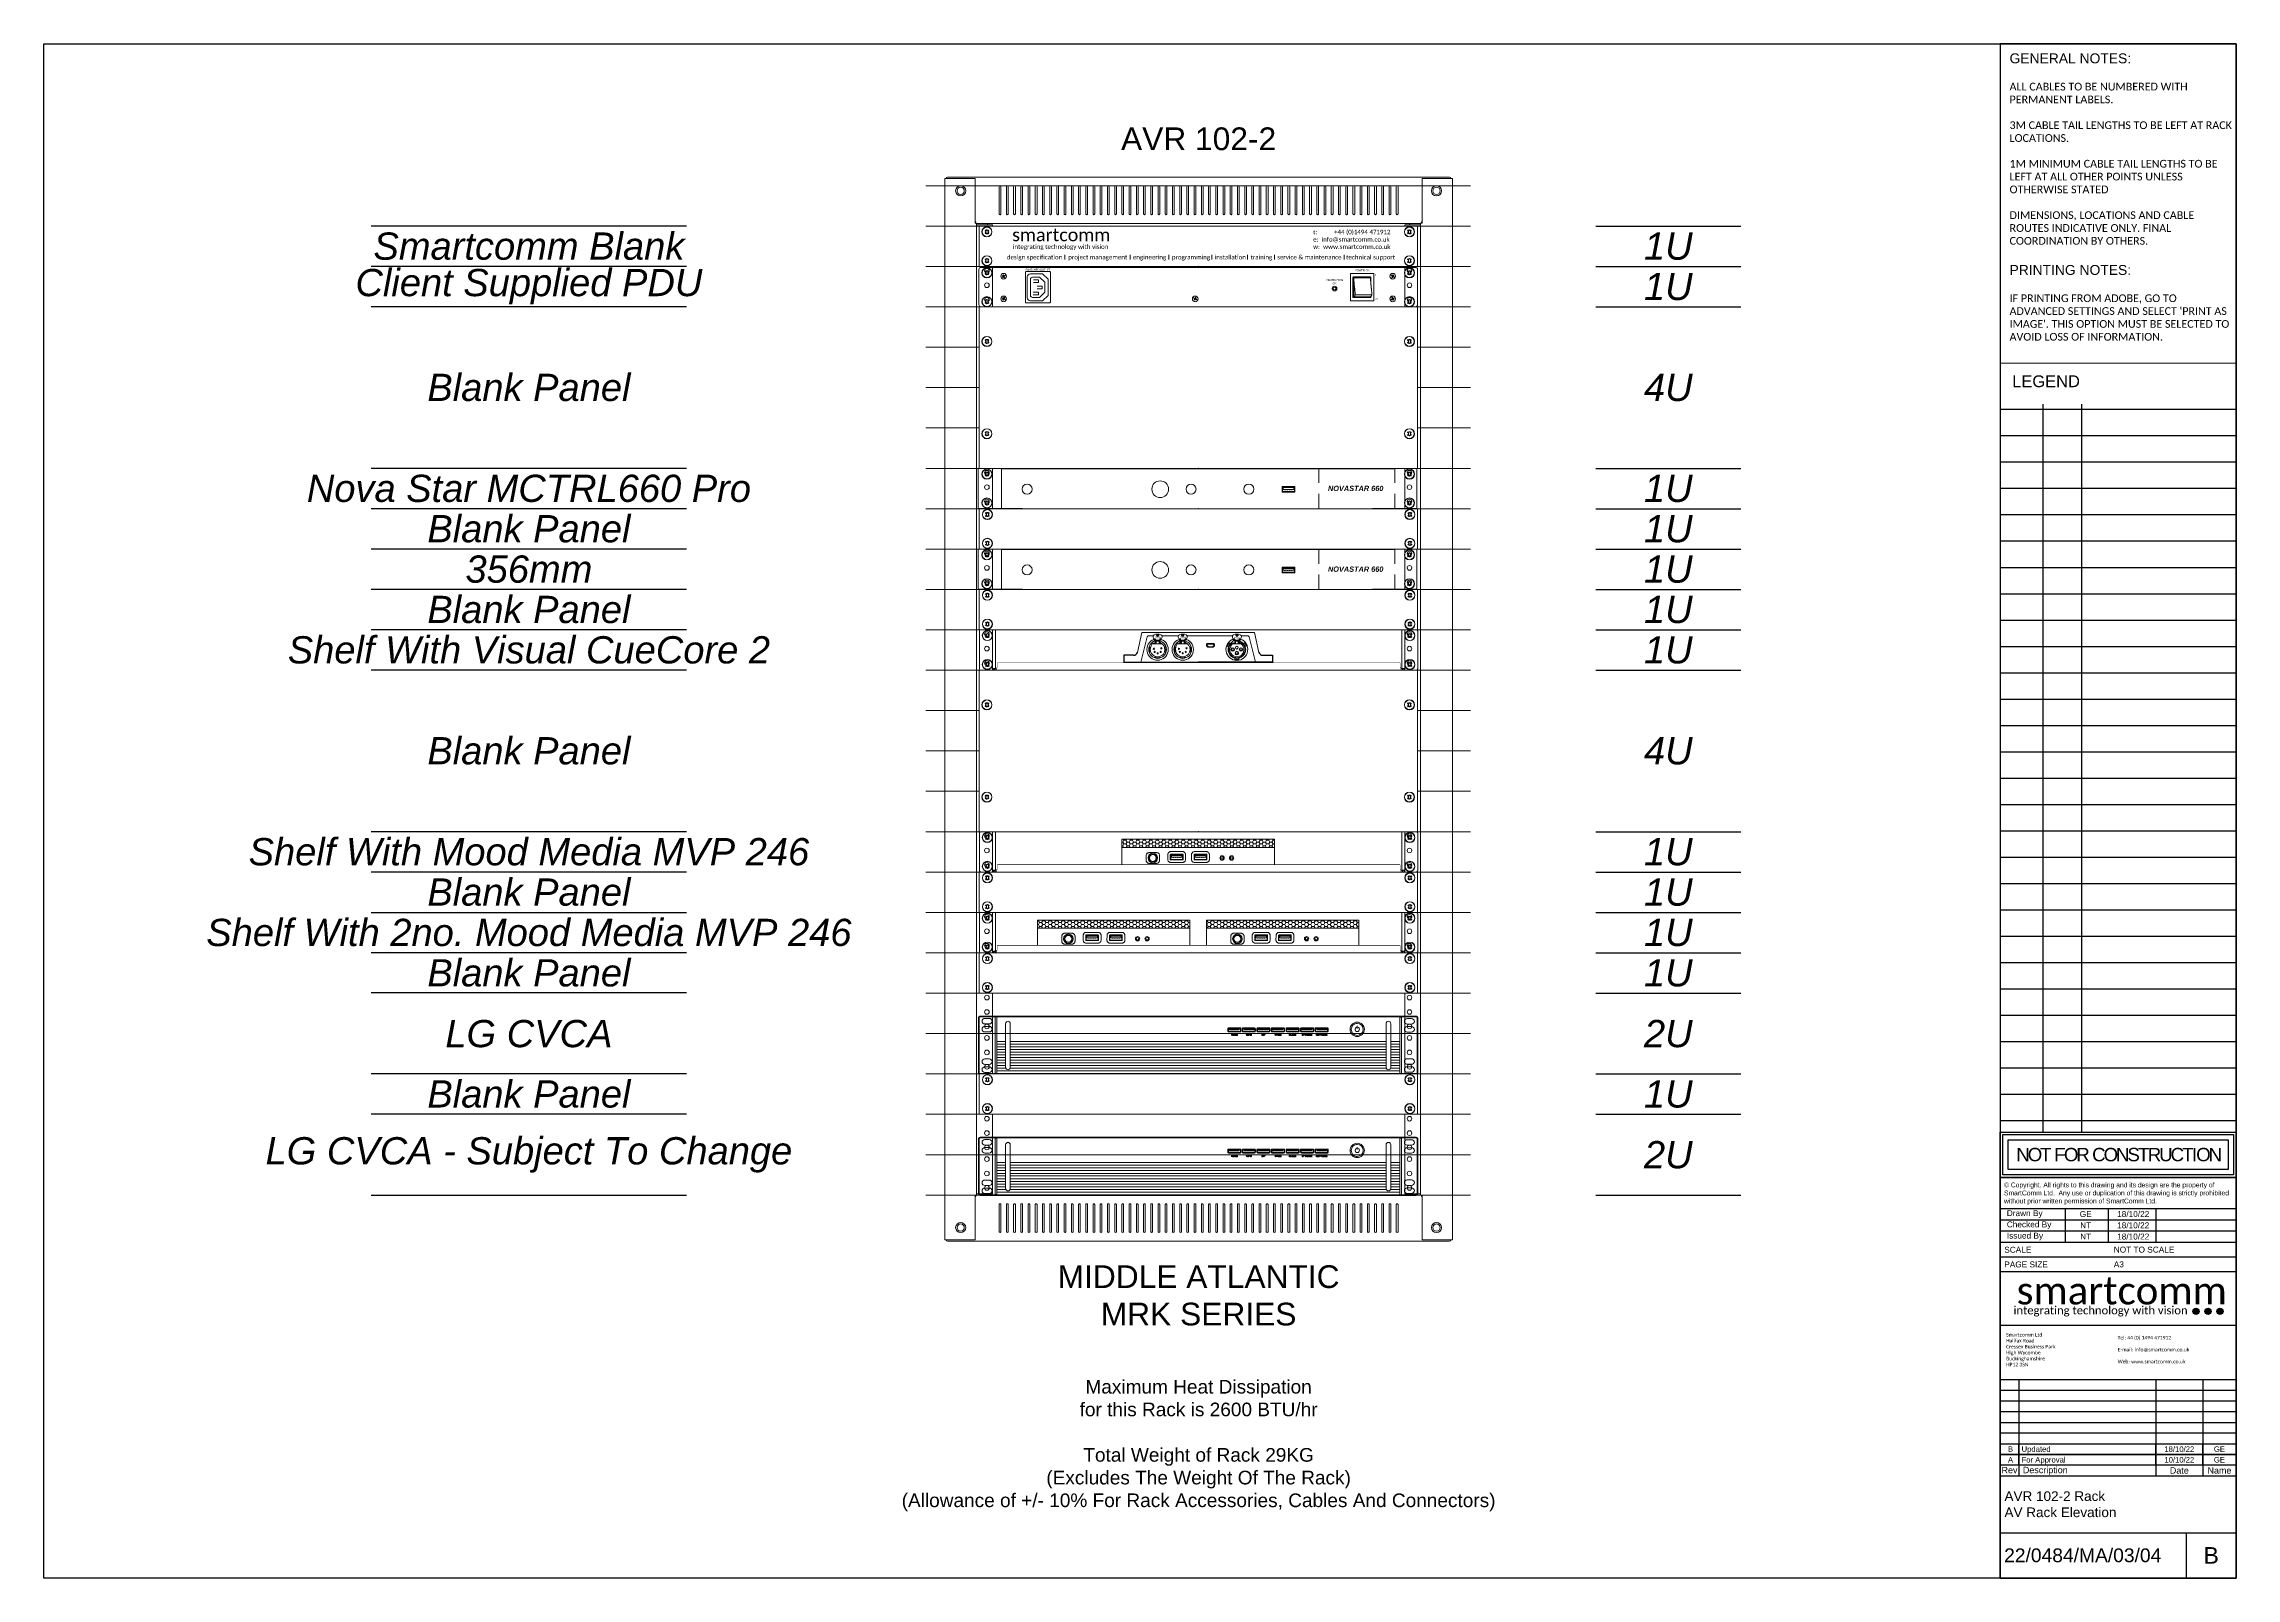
# Paper-space layout '04' of a CAD drawing. Header units: millimetres. Extents: x 6 to 404, y 1 to 279.
# The model-space entities are those that its viewports show. They can reach past a viewport. Long polylines and large blocks are cut down to what shows.
import ezdxf
from ezdxf.enums import TextEntityAlignment as Align

# ---------------------------------------------------------------- set-up
doc = ezdxf.new("R2010")
doc.units = ezdxf.units.MM
doc.set_wipeout_variables(frame=1)
for name, color, linetype in [('PDF3_Geometry', 7, 'Continuous'), ('PDF3_Solid Fills', 7, 'Continuous'), ('SC - Text', 7, 'Continuous'), ('SC - TITLE_BLOCK', 7, 'Continuous')]:
    doc.layers.add(name, color=color, linetype=linetype)
doc.layers.add('SC - Equipment', color=7, linetype='Continuous', lineweight=13)
doc.layers.add('SC - Rack Layout - U-guides and centreline', color=5, linetype='Continuous', lineweight=13, plot=False)
doc.layers.add('SC - Xlines', color=252, linetype='Continuous', plot=False)
doc.styles.add('ARIAL', font='arial.ttf')
doc.styles.add('CALIBRI', font='calibri.ttf')
doc.styles.add('LDSL_STANDARD', font='GOTHIC.TTF')
doc.styles.get("Standard").update_dxf_attribs({"font": 'arial.ttf', "height": 35})
doc.styles.add('STYLE1', font='arial.ttf', dxfattribs={"height": 50})

# ---------------------------------------------------------------- blocks, each defined once
blk = doc.blocks.new('RevisionDTLS')
at = {"layer": 'SC - TITLE_BLOCK', "ltscale": 5}
for p, q in [((3.4, 0), (3.4, 1.94)), ((28.3, 0), (28.3, 1.94)), ((36.8, 0), (36.8, 1.94))]:
    blk.add_line(p, q, dxfattribs=at)
blk.add_lwpolyline([(0, 1.94), (42.87, 1.94), (42.87, 0), (0, 0)], close=True, dxfattribs=at)
blk.add_attdef('REV', text='', height=1, dxfattribs=at).set_placement((1.9, 0.97), align=Align.MIDDLE)
blk.add_attdef('DESCRIPTION', text='', height=1, dxfattribs=at).set_placement((3.9, 0.97), align=Align.MIDDLE_LEFT)
for tag, p in [('DATE', (32.55, 0.97)), ('INITIAL', (39.83, 0.97))]:
    blk.add_attdef(tag, text='', height=1, dxfattribs=at).set_placement(p, align=Align.MIDDLE_CENTER)
blk = doc.blocks.new('*U54')
at = {"layer": 'SC - TITLE_BLOCK'}
for points in [[(-21.44, 8.24), (21.44, 8.24), (21.44, 0), (-21.44, 0)], [(-20.95, 7.77), (20.95, 7.77), (20.95, 0.49), (-20.95, 0.49)], [(-19.98, 6.8), (19.98, 6.8), (19.98, 1.46), (-19.98, 1.46)]]:
    blk.add_lwpolyline(points, close=True, dxfattribs=at)
at = {"layer": 'SC - TITLE_BLOCK', "insert": (0, 4.13), "char_height": 2.4285, "width": 39.9585, "attachment_point": 5, "style": 'STYLE1'}
blk.add_mtext('{\\T0.85;NOT FOR CONSTRUCTION}', dxfattribs=at)
blk = doc.blocks.new('SMARTCOMM LOGO 2019')
at = {"layer": 'SC - TITLE_BLOCK', "ltscale": 5, "true_color": 0x0fce74}
h = blk.add_hatch(color=112, dxfattribs=at)
h.dxf.hatch_style = 1
edge = h.paths.add_edge_path()
edge.add_arc((14.16, -2.37), 0.569, 0, 360)
h = blk.add_hatch(color=112, dxfattribs=at)
h.dxf.hatch_style = 1
edge = h.paths.add_edge_path()
edge.add_arc((16.32, -2.37), 0.569, 0, 360)
h = blk.add_hatch(color=112, dxfattribs=at)
h.dxf.hatch_style = 1
edge = h.paths.add_edge_path()
edge.add_arc((18.48, -2.37), 0.569, 0, 360)
at = {"layer": 'SC - TITLE_BLOCK', "color": 112, "ltscale": 5, "true_color": 0x0fce74}
for centre in [(14.16, -2.37), (16.32, -2.37), (18.48, -2.37)]:
    blk.add_circle(centre, 0.569, dxfattribs=at)
at = {"layer": 'SC - TITLE_BLOCK', "ltscale": 5, "insert": (0, 1.36), "char_height": 5, "attachment_point": 5, "style": 'CALIBRI'}
blk.add_mtext_dynamic_manual_height_columns('\\pxqd;{\\C232;\\c6885326;smart\\C253;\\c10396581;comm}', width=36.8648, gutter_width=48.7, heights=[0], dxfattribs=at)
at = {"layer": 'SC - TITLE_BLOCK', "ltscale": 5, "insert": (-3.19, -2.37), "char_height": 1.47, "attachment_point": 5, "line_spacing_factor": 0.816327, "style": 'CALIBRI'}
blk.add_mtext_dynamic_manual_height_columns('{\\C253;\\c10396581;integrating technology with} {\\C232;\\c6885326;vision}', width=69.6177, gutter_width=48.7, heights=[0], dxfattribs=at)
blk = doc.blocks.new('DrawnChkIss')
at = {"layer": 'SC - TITLE_BLOCK'}
for p, q in [((0, 9.05), (44.13, 9.05)), ((12.21, 2.75), (12.21, 9.05)), ((20.25, 2.75), (20.25, 9.05)), ((29.13, 9.05), (29.13, 2.75)), ((0, 6.95), (44.13, 6.95)), ((0, 4.85), (44.13, 4.85)), ((0, 2.75), (44.13, 2.75))]:
    blk.add_line(p, q, dxfattribs=at)
at = {"layer": 'SC - TITLE_BLOCK', "char_height": 1.1057, "width": 10.9483, "attachment_point": 4}
for s, insert in [('{\\fArial|b0|i0|c0|p34;Drawn By}', (1.26, 8)), ('{\\fArial|b0|i0|c0|p34;Checked By}', (1.26, 5.9)), ('{\\fArial|b0|i0|c0|p34;Issued By}', (1.26, 3.8))]:
    blk.add_mtext(s, dxfattribs=dict(at, insert=insert))
at = {"layer": 'SC - TITLE_BLOCK', "style": 'STYLE1'}
for tag, p in [('INITIALS', (16.01, 8)), ('DRAWDATE', (24.89, 8)), ('INITIALS', (16.01, 5.9)), ('INITIALS', (16.01, 3.8)), ('ISSUEDATE', (24.89, 3.8)), ('CHKDDATE', (24.89, 5.9))]:
    blk.add_attdef(tag, text='', height=1.11, dxfattribs=at).set_placement(p, align=Align.MIDDLE_CENTER)
blk = doc.blocks.new('*U252')
at = {"layer": 'SC - Rack Layout - U-guides and centreline', "ltscale": 5}
blk.add_lwpolyline([(-300, 0), (300, 0)], dxfattribs=at)
blk = doc.blocks.new('*U253')
at = {"layer": 'SC - Rack Layout - U-guides and centreline', "color": 0, "linetype": 'ByBlock', "lineweight": -2, "transparency": 16777216}
for p in [(0, 1111.25), (0, 1066.8), (0, 1022.35), (0, 977.9), (0, 933.45), (0, 889), (0, 844.55), (0, 800.1), (0, 755.65), (0, 711.2), (0, 666.75), (0, 622.3), (0, 577.85), (0, 533.4), (0, 488.95), (0, 444.5), (0, 400.05), (0, 355.6), (0, 311.15), (0, 266.7), (0, 222.25), (0, 177.8), (0, 133.35), (0, 88.9), (0, 44.45), (0, 0)]:
    blk.add_blockref('*U252', p, dxfattribs=at)
blk = doc.blocks.new('*U270')
at = {"ltscale": 5}
for p, q in [((-279.3873, 1169.924), (-279.3873, 1119.124)), ((279.3873, 1169.924), (279.3873, 1119.124)), ((-244.4623, 1119.124), (-227.076, 1119.124)), ((227.076, 1119.124), (244.4623, 1119.124)), ((-227.076, 52.324), (-244.4623, 52.324)), ((227.076, 52.324), (244.4623, 52.324))]:
    blk.add_line(p, q, dxfattribs=at)
at = {"layer": 'SC - Equipment'}
for p, q in [((-279.3873, 1169.924), (-245.9863, 1169.924)), ((-276.352, 1171.448), (276.352, 1171.448)), ((-274.828, 1169.924), (-276.352, 1169.924)), ((-245.9863, 1120.7115), (-245.9863, 1169.924)), ((-219.583, 1131.1255), (-219.583, 1160.9705)), ((-217.678, 1160.9705), (-217.678, 1131.1255)), ((-211.6328, 1131.1255), (-211.6328, 1160.9705)), ((-209.7278, 1160.9705), (-209.7278, 1131.1255)), ((-203.6826, 1131.1255), (-203.6826, 1160.9705)), ((-201.7776, 1160.9705), (-201.7776, 1131.1255)), ((-195.7324, 1131.1255), (-195.7324, 1160.9705)), ((-193.8274, 1160.9705), (-193.8274, 1131.1255)), ((-187.7822, 1131.1255), (-187.7822, 1160.9705)), ((-185.8772, 1160.9705), (-185.8772, 1131.1255)), ((-179.832, 1131.1255), (-179.832, 1160.9705)), ((-177.927, 1160.9705), (-177.927, 1131.1255)), ((-171.8818, 1131.1255), (-171.8818, 1160.9705)), ((-169.9768, 1160.9705), (-169.9768, 1131.1255)), ((-163.9316, 1131.1255), (-163.9316, 1160.9705)), ((-162.0266, 1160.9705), (-162.0266, 1131.1255)), ((-155.9814, 1131.1255), (-155.9814, 1160.9705)), ((-154.0764, 1160.9705), (-154.0764, 1131.1255)), ((-148.0312, 1131.1255), (-148.0312, 1160.9705)), ((-146.1262, 1160.9705), (-146.1262, 1131.1255)), ((-140.081, 1131.1255), (-140.081, 1160.9705)), ((-138.176, 1160.9705), (-138.176, 1131.1255)), ((-132.1308, 1131.1255), (-132.1308, 1160.9705)), ((-130.2258, 1160.9705), (-130.2258, 1131.1255)), ((-124.1806, 1131.1255), (-124.1806, 1160.9705)), ((-122.2756, 1160.9705), (-122.2756, 1131.1255)), ((-116.2304, 1131.1255), (-116.2304, 1160.9705)), ((-114.3254, 1160.9705), (-114.3254, 1131.1255)), ((-108.2802, 1131.1255), (-108.2802, 1160.9705)), ((-106.3752, 1160.9705), (-106.3752, 1131.1255)), ((-100.33, 1131.1255), (-100.33, 1160.9705)), ((-98.425, 1160.9705), (-98.425, 1131.1255)), ((-92.3798, 1131.1255), (-92.3798, 1160.9705)), ((-90.4748, 1160.9705), (-90.4748, 1131.1255)), ((-84.4296, 1131.1255), (-84.4296, 1160.9705)), ((-82.5246, 1160.9705), (-82.5246, 1131.1255)), ((-76.4794, 1131.1255), (-76.4794, 1160.9705)), ((-74.5744, 1160.9705), (-74.5744, 1131.1255)), ((-68.5292, 1131.1255), (-68.5292, 1160.9705)), ((-66.6242, 1160.9705), (-66.6242, 1131.1255)), ((-60.579, 1131.1255), (-60.579, 1160.9705)), ((-58.674, 1160.9705), (-58.674, 1131.1255)), ((-52.6288, 1131.1255), (-52.6288, 1160.9705)), ((-50.7238, 1160.9705), (-50.7238, 1131.1255)), ((-44.6786, 1131.1255), (-44.6786, 1160.9705)), ((-42.7736, 1160.9705), (-42.7736, 1131.1255)), ((-36.7284, 1131.1255), (-36.7284, 1160.9705)), ((-34.8234, 1160.9705), (-34.8234, 1131.1255)), ((-28.7782, 1131.1255), (-28.7782, 1160.9705)), ((-26.8732, 1160.9705), (-26.8732, 1131.1255)), ((-20.828, 1131.1255), (-20.828, 1160.9705)), ((-18.923, 1160.9705), (-18.923, 1131.1255)), ((-12.8778, 1131.1255), (-12.8778, 1160.9705)), ((-10.9728, 1160.9705), (-10.9728, 1131.1255)), ((-4.9276, 1131.1255), (-4.9276, 1160.9705)), ((-3.0226, 1160.9705), (-3.0226, 1131.1255)), ((3.0226, 1131.1255), (3.0226, 1160.9705)), ((4.9276, 1160.9705), (4.9276, 1131.1255)), ((10.9728, 1131.1255), (10.9728, 1160.9705)), ((12.8778, 1160.9705), (12.8778, 1131.1255)), ((18.923, 1131.1255), (18.923, 1160.9705)), ((20.828, 1160.9705), (20.828, 1131.1255)), ((26.8732, 1131.1255), (26.8732, 1160.9705)), ((28.7782, 1160.9705), (28.7782, 1131.1255)), ((34.8234, 1131.1255), (34.8234, 1160.9705)), ((36.7284, 1160.9705), (36.7284, 1131.1255)), ((42.7736, 1131.1255), (42.7736, 1160.9705)), ((44.6786, 1160.9705), (44.6786, 1131.1255)), ((50.7238, 1131.1255), (50.7238, 1160.9705)), ((52.6288, 1160.9705), (52.6288, 1131.1255)), ((58.674, 1131.1255), (58.674, 1160.9705)), ((60.579, 1160.9705), (60.579, 1131.1255)), ((66.6242, 1131.1255), (66.6242, 1160.9705)), ((68.5292, 1160.9705), (68.5292, 1131.1255)), ((74.5744, 1131.1255), (74.5744, 1160.9705)), ((76.4794, 1160.9705), (76.4794, 1131.1255)), ((82.5246, 1131.1255), (82.5246, 1160.9705)), ((84.4296, 1160.9705), (84.4296, 1131.1255)), ((90.4748, 1131.1255), (90.4748, 1160.9705)), ((92.3798, 1160.9705), (92.3798, 1131.1255)), ((98.425, 1131.1255), (98.425, 1160.9705)), ((100.33, 1160.9705), (100.33, 1131.1255)), ((106.3752, 1131.1255), (106.3752, 1160.9705)), ((108.2802, 1160.9705), (108.2802, 1131.1255)), ((114.3254, 1131.1255), (114.3254, 1160.9705)), ((116.2304, 1160.9705), (116.2304, 1131.1255)), ((122.2756, 1131.1255), (122.2756, 1160.9705)), ((124.1806, 1160.9705), (124.1806, 1131.1255)), ((130.2258, 1131.1255), (130.2258, 1160.9705)), ((132.1308, 1160.9705), (132.1308, 1131.1255)), ((138.176, 1131.1255), (138.176, 1160.9705)), ((140.081, 1160.9705), (140.081, 1131.1255)), ((146.1262, 1131.1255), (146.1262, 1160.9705)), ((148.0312, 1160.9705), (148.0312, 1131.1255)), ((154.0764, 1131.1255), (154.0764, 1160.9705)), ((155.9814, 1160.9705), (155.9814, 1131.1255)), ((162.0266, 1131.1255), (162.0266, 1160.9705)), ((163.9316, 1160.9705), (163.9316, 1131.1255)), ((169.9768, 1131.1255), (169.9768, 1160.9705)), ((171.8818, 1160.9705), (171.8818, 1131.1255)), ((177.927, 1131.1255), (177.927, 1160.9705)), ((179.832, 1160.9705), (179.832, 1131.1255)), ((185.8772, 1131.1255), (185.8772, 1160.9705)), ((187.7822, 1160.9705), (187.7822, 1131.1255)), ((193.8274, 1131.1255), (193.8274, 1160.9705)), ((195.7324, 1160.9705), (195.7324, 1131.1255)), ((201.7776, 1131.1255), (201.7776, 1160.9705)), ((203.6826, 1160.9705), (203.6826, 1131.1255)), ((209.7278, 1131.1255), (209.7278, 1160.9705)), ((211.6328, 1160.9705), (211.6328, 1131.1255)), ((217.678, 1131.1255), (217.678, 1160.9705)), ((219.583, 1160.9705), (219.583, 1131.1255)), ((245.9863, 1120.7115), (245.9863, 1169.924)), ((279.3873, 1169.924), (245.9863, 1169.924)), ((276.352, 1169.924), (274.828, 1169.924)), ((-279.3873, 1119.124), (-279.3873, 1074.674)), ((-245.364, 1122.2482), (-245.9863, 1122.2482)), ((-245.364, 1120.7115), (-245.9863, 1120.7115)), ((-245.364, 1120.648), (-245.364, 1122.2482)), ((-245.364, 1120.648), (244.4623, 1120.648)), ((-244.4623, 1119.124), (-244.4623, 1120.648)), ((-244.4623, 1074.674), (-244.4623, 1119.124)), ((-232.537, 1120.648), (-232.537, 1119.124)), ((-227.076, 1119.124), (-227.076, 1074.674)), ((-13.15085, 1120.648), (-17.43621, 1120.648)), ((227.076, 1074.674), (227.076, 1119.124)), ((232.537, 1120.648), (232.537, 1119.124)), ((244.4623, 1120.7115), (245.9863, 1120.7115)), ((244.4623, 1119.124), (244.4623, 1120.7115)), ((244.4623, 1074.674), (244.4623, 1119.124)), ((245.364, 1120.7115), (245.364, 1122.2482)), ((245.364, 1122.2482), (245.9863, 1122.2482)), ((279.3873, 1119.124), (279.3873, 1074.674)), ((-279.3873, 1074.674), (-279.3873, 1030.224)), ((-244.4623, 1030.224), (-244.4623, 1074.674)), ((-227.076, 1074.674), (-227.076, 1030.224)), ((227.076, 1030.224), (227.076, 1074.674)), ((244.4623, 1030.224), (244.4623, 1074.674)), ((279.3873, 1074.674), (279.3873, 1030.224)), ((-279.3873, 1030.224), (-279.3873, 985.774)), ((-244.4623, 985.774), (-244.4623, 1030.224)), ((-227.076, 1030.224), (-227.076, 985.774)), ((227.076, 985.774), (227.076, 1030.224)), ((244.4623, 985.774), (244.4623, 1030.224)), ((279.3873, 1030.224), (279.3873, 985.774)), ((-279.3873, 985.774), (-279.3873, 941.324)), ((-244.4623, 941.324), (-244.4623, 985.774)), ((-227.076, 985.774), (-227.076, 941.324)), ((227.076, 941.324), (227.076, 985.774)), ((244.4623, 941.324), (244.4623, 985.774)), ((279.3873, 985.774), (279.3873, 941.324)), ((-279.3873, 941.324), (-279.3873, 896.874)), ((-244.4623, 896.874), (-244.4623, 941.324)), ((-227.076, 941.324), (-227.076, 896.874)), ((227.076, 896.874), (227.076, 941.324)), ((244.4623, 896.874), (244.4623, 941.324)), ((279.3873, 941.324), (279.3873, 896.874)), ((-279.3873, 896.874), (-279.3873, 852.424)), ((-244.4623, 852.424), (-244.4623, 896.874)), ((-227.076, 896.874), (-227.076, 852.424)), ((227.076, 852.424), (227.076, 896.874)), ((244.4623, 852.424), (244.4623, 896.874)), ((279.3873, 896.874), (279.3873, 852.424)), ((-279.3873, 852.424), (-279.3873, 807.974)), ((-244.4623, 807.974), (-244.4623, 852.424)), ((-227.076, 852.424), (-227.076, 807.974)), ((227.076, 807.974), (227.076, 852.424)), ((244.4623, 807.974), (244.4623, 852.424)), ((279.3873, 852.424), (279.3873, 807.974)), ((-279.3873, 807.974), (-279.3873, 763.524)), ((-244.4623, 763.524), (-244.4623, 807.974)), ((-227.076, 807.974), (-227.076, 763.524)), ((227.076, 763.524), (227.076, 807.974)), ((244.4623, 763.524), (244.4623, 807.974)), ((279.3873, 807.974), (279.3873, 763.524)), ((-279.3873, 763.524), (-279.3873, 719.074)), ((-244.4623, 719.074), (-244.4623, 763.524)), ((-227.076, 763.524), (-227.076, 719.074)), ((227.076, 719.074), (227.076, 763.524)), ((244.4623, 719.074), (244.4623, 763.524)), ((279.3873, 763.524), (279.3873, 719.074)), ((-279.3873, 719.074), (-279.3873, 674.624)), ((-244.4623, 674.624), (-244.4623, 719.074)), ((-227.076, 719.074), (-227.076, 674.624)), ((227.076, 674.624), (227.076, 719.074)), ((244.4623, 674.624), (244.4623, 719.074)), ((279.3873, 719.074), (279.3873, 674.624)), ((-279.3873, 674.624), (-279.3873, 630.174)), ((-244.4623, 630.174), (-244.4623, 674.624)), ((-227.076, 674.624), (-227.076, 630.174)), ((227.076, 630.174), (227.076, 674.624)), ((244.4623, 630.174), (244.4623, 674.624)), ((279.3873, 674.624), (279.3873, 630.174)), ((-279.3873, 630.174), (-279.3873, 585.724)), ((-244.4623, 585.724), (-244.4623, 630.174)), ((-227.076, 630.174), (-227.076, 585.724)), ((227.076, 585.724), (227.076, 630.174)), ((244.4623, 585.724), (244.4623, 630.174)), ((279.3873, 630.174), (279.3873, 585.724)), ((-279.3873, 585.724), (-279.3873, 541.274)), ((-244.4623, 541.274), (-244.4623, 585.724)), ((-227.076, 585.724), (-227.076, 541.274)), ((227.076, 541.274), (227.076, 585.724)), ((244.4623, 541.274), (244.4623, 585.724)), ((279.3873, 585.724), (279.3873, 541.274)), ((-279.3873, 541.274), (-279.3873, 496.824)), ((-244.4623, 496.824), (-244.4623, 541.274)), ((-227.076, 541.274), (-227.076, 496.824)), ((227.076, 496.824), (227.076, 541.274)), ((244.4623, 496.824), (244.4623, 541.274)), ((279.3873, 541.274), (279.3873, 496.824)), ((-279.3873, 496.824), (-279.3873, 452.374)), ((-244.4623, 452.374), (-244.4623, 496.824)), ((-227.076, 496.824), (-227.076, 452.374)), ((227.076, 452.374), (227.076, 496.824)), ((244.4623, 452.374), (244.4623, 496.824)), ((279.3873, 496.824), (279.3873, 452.374)), ((-279.3873, 452.374), (-279.3873, 407.924)), ((-244.4623, 407.924), (-244.4623, 452.374)), ((-227.076, 452.374), (-227.076, 407.924)), ((227.076, 407.924), (227.076, 452.374)), ((244.4623, 407.924), (244.4623, 452.374)), ((279.3873, 452.374), (279.3873, 407.924)), ((-279.3873, 407.924), (-279.3873, 363.474)), ((-244.4623, 363.474), (-244.4623, 407.924)), ((-227.076, 407.924), (-227.076, 363.474)), ((227.076, 363.474), (227.076, 407.924)), ((244.4623, 363.474), (244.4623, 407.924)), ((279.3873, 407.924), (279.3873, 363.474)), ((-279.3873, 363.474), (-279.3873, 319.024)), ((-244.4623, 319.024), (-244.4623, 363.474)), ((-227.076, 363.474), (-227.076, 319.024)), ((227.076, 319.024), (227.076, 363.474)), ((244.4623, 319.024), (244.4623, 363.474)), ((279.3873, 363.474), (279.3873, 319.024)), ((-279.3873, 319.024), (-279.3873, 274.574)), ((-244.4623, 274.574), (-244.4623, 319.024)), ((-227.076, 319.024), (-227.076, 274.574)), ((227.076, 274.574), (227.076, 319.024)), ((244.4623, 274.574), (244.4623, 319.024)), ((279.3873, 319.024), (279.3873, 274.574)), ((-279.3873, 274.574), (-279.3873, 230.124)), ((-244.4623, 230.124), (-244.4623, 274.574)), ((-227.076, 274.574), (-227.076, 230.124)), ((227.076, 230.124), (227.076, 274.574)), ((244.4623, 230.124), (244.4623, 274.574)), ((279.3873, 274.574), (279.3873, 230.124)), ((-279.3873, 230.124), (-279.3873, 185.674)), ((-244.4623, 185.674), (-244.4623, 230.124)), ((-227.076, 230.124), (-227.076, 185.674)), ((227.076, 185.674), (227.076, 230.124)), ((244.4623, 185.674), (244.4623, 230.124)), ((279.3873, 230.124), (279.3873, 185.674)), ((-279.3873, 185.674), (-279.3873, 141.224)), ((-244.4623, 141.224), (-244.4623, 185.674)), ((-227.076, 185.674), (-227.076, 141.224)), ((227.076, 141.224), (227.076, 185.674)), ((244.4623, 141.224), (244.4623, 185.674)), ((279.3873, 185.674), (279.3873, 141.224)), ((-279.3873, 141.224), (-279.3873, 96.774)), ((-244.4623, 96.774), (-244.4623, 141.224)), ((-227.076, 141.224), (-227.076, 96.774)), ((227.076, 96.774), (227.076, 141.224)), ((244.4623, 96.774), (244.4623, 141.224)), ((279.3873, 141.224), (279.3873, 96.774)), ((-279.3873, 96.774), (-279.3873, 52.324)), ((-244.4623, 52.324), (-244.4623, 96.774)), ((-227.076, 96.774), (-227.076, 52.324)), ((227.076, 52.324), (227.076, 96.774)), ((244.4623, 52.324), (244.4623, 96.774)), ((279.3873, 96.774), (279.3873, 52.324)), ((-279.3873, 52.324), (-279.3873, 1.524)), ((-245.9863, 50.7365), (-245.9863, 1.524)), ((-245.364, 50.7365), (-245.9863, 50.7365)), ((-245.364, 49.1998), (-245.9863, 49.1998)), ((-245.364, 50.8), (244.4623, 50.8)), ((-245.364, 50.8), (-245.364, 49.1998)), ((-244.4623, 50.8), (-244.4623, 52.324)), ((-232.537, 50.8), (-232.537, 52.324)), ((232.537, 50.8), (232.537, 52.324)), ((244.4623, 50.8), (244.4623, 52.324)), ((244.4623, 50.7365), (245.9863, 50.7365)), ((245.364, 50.7365), (245.364, 49.1998)), ((245.364, 49.1998), (245.9863, 49.1998)), ((245.9863, 50.7365), (245.9863, 1.524)), ((279.3873, 52.324), (279.3873, 1.524)), ((-219.583, 40.3225), (-219.583, 10.4775)), ((-217.678, 10.4775), (-217.678, 40.3225)), ((-211.6328, 40.3225), (-211.6328, 10.4775)), ((-209.7278, 10.4775), (-209.7278, 40.3225)), ((-203.6826, 40.3225), (-203.6826, 10.4775)), ((-201.7776, 10.4775), (-201.7776, 40.3225)), ((-195.7324, 40.3225), (-195.7324, 10.4775)), ((-193.8274, 10.4775), (-193.8274, 40.3225)), ((-187.7822, 40.3225), (-187.7822, 10.4775)), ((-185.8772, 10.4775), (-185.8772, 40.3225)), ((-179.832, 40.3225), (-179.832, 10.4775)), ((-177.927, 10.4775), (-177.927, 40.3225)), ((-171.8818, 40.3225), (-171.8818, 10.4775)), ((-169.9768, 10.4775), (-169.9768, 40.3225)), ((-163.9316, 40.3225), (-163.9316, 10.4775)), ((-162.0266, 10.4775), (-162.0266, 40.3225)), ((-155.9814, 40.3225), (-155.9814, 10.4775)), ((-154.0764, 10.4775), (-154.0764, 40.3225)), ((-148.0312, 40.3225), (-148.0312, 10.4775)), ((-146.1262, 10.4775), (-146.1262, 40.3225)), ((-140.081, 40.3225), (-140.081, 10.4775)), ((-138.176, 10.4775), (-138.176, 40.3225)), ((-132.1308, 40.3225), (-132.1308, 10.4775)), ((-130.2258, 10.4775), (-130.2258, 40.3225)), ((-124.1806, 40.3225), (-124.1806, 10.4775)), ((-122.2756, 10.4775), (-122.2756, 40.3225)), ((-116.2304, 40.3225), (-116.2304, 10.4775)), ((-114.3254, 10.4775), (-114.3254, 40.3225)), ((-108.2802, 40.3225), (-108.2802, 10.4775)), ((-106.3752, 10.4775), (-106.3752, 40.3225)), ((-100.33, 40.3225), (-100.33, 10.4775)), ((-98.425, 10.4775), (-98.425, 40.3225)), ((-92.3798, 40.3225), (-92.3798, 10.4775)), ((-90.4748, 10.4775), (-90.4748, 40.3225)), ((-84.4296, 40.3225), (-84.4296, 10.4775)), ((-82.5246, 10.4775), (-82.5246, 40.3225)), ((-76.4794, 40.3225), (-76.4794, 10.4775)), ((-74.5744, 10.4775), (-74.5744, 40.3225)), ((-68.5292, 40.3225), (-68.5292, 10.4775)), ((-66.6242, 10.4775), (-66.6242, 40.3225)), ((-60.579, 40.3225), (-60.579, 10.4775)), ((-58.674, 10.4775), (-58.674, 40.3225)), ((-52.6288, 40.3225), (-52.6288, 10.4775)), ((-50.7238, 10.4775), (-50.7238, 40.3225)), ((-44.6786, 40.3225), (-44.6786, 10.4775)), ((-42.7736, 10.4775), (-42.7736, 40.3225)), ((-36.7284, 40.3225), (-36.7284, 10.4775)), ((-34.8234, 10.4775), (-34.8234, 40.3225)), ((-28.7782, 40.3225), (-28.7782, 10.4775)), ((-26.8732, 10.4775), (-26.8732, 40.3225)), ((-20.828, 40.3225), (-20.828, 10.4775)), ((-18.923, 10.4775), (-18.923, 40.3225)), ((-12.8778, 40.3225), (-12.8778, 10.4775)), ((-10.9728, 10.4775), (-10.9728, 40.3225)), ((-4.9276, 40.3225), (-4.9276, 10.4775)), ((-3.0226, 10.4775), (-3.0226, 40.3225)), ((3.0226, 40.3225), (3.0226, 10.4775)), ((4.9276, 10.4775), (4.9276, 40.3225)), ((10.9728, 40.3225), (10.9728, 10.4775)), ((12.8778, 10.4775), (12.8778, 40.3225)), ((18.923, 40.3225), (18.923, 10.4775)), ((20.828, 10.4775), (20.828, 40.3225)), ((26.8732, 40.3225), (26.8732, 10.4775)), ((28.7782, 10.4775), (28.7782, 40.3225)), ((34.8234, 40.3225), (34.8234, 10.4775)), ((36.7284, 10.4775), (36.7284, 40.3225)), ((42.7736, 40.3225), (42.7736, 10.4775)), ((44.6786, 10.4775), (44.6786, 40.3225)), ((50.7238, 40.3225), (50.7238, 10.4775)), ((52.6288, 10.4775), (52.6288, 40.3225)), ((58.674, 40.3225), (58.674, 10.4775)), ((60.579, 10.4775), (60.579, 40.3225)), ((66.6242, 40.3225), (66.6242, 10.4775)), ((68.5292, 10.4775), (68.5292, 40.3225)), ((74.5744, 40.3225), (74.5744, 10.4775)), ((76.4794, 10.4775), (76.4794, 40.3225)), ((82.5246, 40.3225), (82.5246, 10.4775)), ((84.4296, 10.4775), (84.4296, 40.3225)), ((90.4748, 40.3225), (90.4748, 10.4775)), ((92.3798, 10.4775), (92.3798, 40.3225)), ((98.425, 40.3225), (98.425, 10.4775)), ((100.33, 10.4775), (100.33, 40.3225)), ((106.3752, 40.3225), (106.3752, 10.4775)), ((108.2802, 10.4775), (108.2802, 40.3225)), ((114.3254, 40.3225), (114.3254, 10.4775)), ((116.2304, 10.4775), (116.2304, 40.3225)), ((122.2756, 40.3225), (122.2756, 10.4775)), ((124.1806, 10.4775), (124.1806, 40.3225)), ((130.2258, 40.3225), (130.2258, 10.4775)), ((132.1308, 10.4775), (132.1308, 40.3225)), ((138.176, 40.3225), (138.176, 10.4775)), ((140.081, 10.4775), (140.081, 40.3225)), ((146.1262, 40.3225), (146.1262, 10.4775)), ((148.0312, 10.4775), (148.0312, 40.3225)), ((154.0764, 40.3225), (154.0764, 10.4775)), ((155.9814, 10.4775), (155.9814, 40.3225)), ((162.0266, 40.3225), (162.0266, 10.4775)), ((163.9316, 10.4775), (163.9316, 40.3225)), ((169.9768, 40.3225), (169.9768, 10.4775)), ((171.8818, 10.4775), (171.8818, 40.3225)), ((177.927, 40.3225), (177.927, 10.4775)), ((179.832, 10.4775), (179.832, 40.3225)), ((185.8772, 40.3225), (185.8772, 10.4775)), ((187.7822, 10.4775), (187.7822, 40.3225)), ((193.8274, 40.3225), (193.8274, 10.4775)), ((195.7324, 10.4775), (195.7324, 40.3225)), ((201.7776, 40.3225), (201.7776, 10.4775)), ((203.6826, 10.4775), (203.6826, 40.3225)), ((209.7278, 40.3225), (209.7278, 10.4775)), ((211.6328, 10.4775), (211.6328, 40.3225)), ((217.678, 40.3225), (217.678, 10.4775)), ((219.583, 10.4775), (219.583, 40.3225)), ((-279.3873, 1.524), (-245.9863, 1.524)), ((-276.352, 0), (276.352, 0)), ((109.56379, 0), (115.91379, 0)), ((279.3873, 1.524), (245.9863, 1.524)), ((276.352, 1.524), (274.828, 1.524))]:
    blk.add_line(p, q, dxfattribs=at)
for centre, radius in [((-261.9375, 1156.4366), 5.5499), ((-261.9375, 1156.4366), 3.9751), ((261.9375, 1156.4366), 5.5499), ((261.9375, 1156.4366), 3.9751), ((-233.11485, 1112.774), 2.54), ((232.21315, 1112.774), 2.54), ((-233.11485, 1096.899), 2.54), ((232.21315, 1096.899), 2.54), ((-233.11485, 1081.024), 2.54), ((-233.11485, 1068.324), 2.54), ((232.21315, 1081.024), 2.54), ((232.21315, 1068.324), 2.54), ((-233.11485, 1052.449), 2.54), ((-233.11485, 1036.574), 2.54), ((232.21315, 1052.449), 2.54), ((232.21315, 1036.574), 2.54), ((-233.11485, 1023.874), 2.54), ((232.21315, 1023.874), 2.54), ((-233.11485, 1007.999), 2.54), ((-233.11485, 992.124), 2.54), ((232.21315, 1007.999), 2.54), ((232.21315, 992.124), 2.54), ((-233.11485, 979.424), 2.54), ((-233.11485, 963.549), 2.54), ((232.21315, 979.424), 2.54), ((232.21315, 963.549), 2.54), ((-233.11485, 947.674), 2.54), ((232.21315, 947.674), 2.54), ((-233.11485, 934.974), 2.54), ((-233.11485, 919.099), 2.54), ((232.21315, 934.974), 2.54), ((232.21315, 919.099), 2.54), ((-233.11485, 903.224), 2.54), ((232.21315, 903.224), 2.54), ((-233.11485, 890.524), 2.54), ((-233.11485, 874.649), 2.54), ((232.21315, 890.524), 2.54), ((232.21315, 874.649), 2.54), ((-233.11485, 858.774), 2.54), ((-233.11485, 846.074), 2.54), ((232.21315, 858.774), 2.54), ((232.21315, 846.074), 2.54), ((-233.11485, 830.199), 2.54), ((232.21315, 830.199), 2.54), ((-233.11485, 814.324), 2.54), ((-233.11485, 801.624), 2.54), ((232.21315, 814.324), 2.54), ((232.21315, 801.624), 2.54), ((-233.11485, 785.749), 2.54), ((232.21315, 785.749), 2.54), ((-233.11485, 769.874), 2.54), ((-233.11485, 757.174), 2.54), ((232.21315, 769.874), 2.54), ((232.21315, 757.174), 2.54), ((-233.11485, 741.299), 2.54), ((-233.11485, 725.424), 2.54), ((232.21315, 741.299), 2.54), ((232.21315, 725.424), 2.54), ((-233.11485, 712.724), 2.54), ((232.21315, 712.724), 2.54), ((-233.11485, 696.849), 2.54), ((-233.11485, 680.974), 2.54), ((232.21315, 696.849), 2.54), ((232.21315, 680.974), 2.54), ((-233.11485, 668.274), 2.54), ((-233.11485, 652.399), 2.54), ((232.21315, 668.274), 2.54), ((232.21315, 652.399), 2.54), ((-233.11485, 636.524), 2.54), ((232.21315, 636.524), 2.54), ((-233.11485, 623.824), 2.54), ((-233.11485, 607.949), 2.54), ((232.21315, 623.824), 2.54), ((232.21315, 607.949), 2.54), ((-233.11485, 592.074), 2.54), ((-233.11485, 579.374), 2.54), ((232.21315, 592.074), 2.54), ((232.21315, 579.374), 2.54), ((-233.11485, 563.499), 2.54), ((232.21315, 563.499), 2.54), ((-233.11485, 547.624), 2.54), ((-233.11485, 534.924), 2.54), ((232.21315, 547.624), 2.54), ((232.21315, 534.924), 2.54), ((-233.11485, 519.049), 2.54), ((232.21315, 519.049), 2.54), ((-233.11485, 503.174), 2.54), ((-233.11485, 490.474), 2.54), ((232.21315, 503.174), 2.54), ((232.21315, 490.474), 2.54), ((-233.11485, 474.599), 2.54), ((-233.11485, 458.724), 2.54), ((232.21315, 474.599), 2.54), ((232.21315, 458.724), 2.54), ((-233.11485, 446.024), 2.54), ((232.21315, 446.024), 2.54), ((-233.11485, 430.149), 2.54), ((-233.11485, 414.274), 2.54), ((232.21315, 430.149), 2.54), ((232.21315, 414.274), 2.54), ((-233.11485, 401.574), 2.54), ((-233.11485, 385.699), 2.54), ((232.21315, 401.574), 2.54), ((232.21315, 385.699), 2.54), ((-233.11485, 369.824), 2.54), ((232.21315, 369.824), 2.54), ((-233.11485, 357.124), 2.54), ((-233.11485, 341.249), 2.54), ((232.21315, 357.124), 2.54), ((232.21315, 341.249), 2.54), ((-233.11485, 325.374), 2.54), ((-233.11485, 312.674), 2.54), ((232.21315, 325.374), 2.54), ((232.21315, 312.674), 2.54), ((-233.11485, 296.799), 2.54), ((232.21315, 296.799), 2.54), ((-233.11485, 280.924), 2.54), ((-233.11485, 268.224), 2.54), ((232.21315, 280.924), 2.54), ((232.21315, 268.224), 2.54), ((-233.11485, 252.349), 2.54), ((232.21315, 252.349), 2.54), ((-233.11485, 236.474), 2.54), ((-233.11485, 223.774), 2.54), ((232.21315, 236.474), 2.54), ((232.21315, 223.774), 2.54), ((-233.11485, 207.899), 2.54), ((-233.11485, 192.024), 2.54), ((232.21315, 207.899), 2.54), ((232.21315, 192.024), 2.54), ((-233.11485, 179.324), 2.54), ((232.21315, 179.324), 2.54), ((-233.11485, 163.449), 2.54), ((-233.11485, 147.574), 2.54), ((232.21315, 163.449), 2.54), ((232.21315, 147.574), 2.54), ((-233.11485, 134.874), 2.54), ((-233.11485, 118.999), 2.54), ((232.21315, 134.874), 2.54), ((232.21315, 118.999), 2.54), ((-233.11485, 103.124), 2.54), ((232.21315, 103.124), 2.54), ((-233.11485, 90.424), 2.54), ((-233.11485, 74.549), 2.54), ((232.21315, 90.424), 2.54), ((232.21315, 74.549), 2.54), ((-233.11485, 58.674), 2.54), ((232.21315, 58.674), 2.54), ((-261.9375, 15.0114), 5.5499), ((-261.9375, 15.0114), 3.9751), ((261.9375, 15.0114), 5.5499), ((261.9375, 15.0114), 3.9751)]:
    blk.add_circle(centre, radius, dxfattribs=at)
for centre, radius, start, end in [((-276.352, 1169.924), 1.524, 90, 180), ((-218.6305, 1160.9705), 0.9525, 0.000017, 180.000009), ((-210.6803, 1160.9705), 0.9525, 0.000017, 180.000009), ((-202.7301, 1160.9705), 0.9525, 0.000017, 180.000009), ((-194.7799, 1160.9705), 0.9525, 0.000017, 180.000009), ((-186.8297, 1160.9705), 0.9525, 0.000017, 180.000009), ((-178.8795, 1160.9705), 0.9525, 0.000017, 180.000009), ((-170.9293, 1160.9705), 0.9525, 0.000017, 180.000009), ((-162.9791, 1160.9705), 0.9525, 0.000017, 180.000009), ((-155.0289, 1160.9705), 0.9525, 0.000017, 180.000009), ((-147.0787, 1160.9705), 0.9525, 0.000017, 180.000009), ((-139.1285, 1160.9705), 0.9525, 0.000017, 180.000009), ((-131.1783, 1160.9705), 0.9525, 0.000017, 180.000009), ((-123.2281, 1160.9705), 0.9525, 0.000017, 180.000009), ((-115.2779, 1160.9705), 0.9525, 0.000017, 180.000009), ((-107.3277, 1160.9705), 0.9525, 0.000017, 180.000009), ((-99.3775, 1160.9705), 0.9525, 0.000017, 180.000009), ((-91.4273, 1160.9705), 0.9525, 0.000017, 180.000009), ((-83.4771, 1160.9705), 0.9525, 0.000017, 180.000009), ((-75.5269, 1160.9705), 0.9525, 0.000017, 180.000009), ((-67.5767, 1160.9705), 0.9525, 0.000017, 180.000009), ((-59.6265, 1160.9705), 0.9525, 0.000017, 180.000009), ((-51.6763, 1160.9705), 0.9525, 0.000017, 180.000009), ((-43.7261, 1160.9705), 0.9525, 0.000017, 180.000009), ((-35.7759, 1160.9705), 0.9525, 0.000017, 180.000009), ((-27.8257, 1160.9705), 0.9525, 0.000017, 180.000009), ((-19.8755, 1160.9705), 0.9525, 0.000017, 180.000009), ((-11.9253, 1160.9705), 0.9525, 0.000017, 180.000009), ((-3.9751, 1160.9705), 0.9525, 0.000017, 180.000009), ((3.9751, 1160.9705), 0.9525, 0.000017, 180.000009), ((11.9253, 1160.9705), 0.9525, 0.000017, 180.000009), ((19.8755, 1160.9705), 0.9525, 0.000017, 180.000009), ((27.8257, 1160.9705), 0.9525, 0.000017, 180.000009), ((35.7759, 1160.9705), 0.9525, 0.000017, 180.000009), ((43.7261, 1160.9705), 0.9525, 0.000017, 180.000009), ((51.6763, 1160.9705), 0.9525, 0.000017, 180.000009), ((59.6265, 1160.9705), 0.9525, 0.000017, 180.000009), ((67.5767, 1160.9705), 0.9525, 0.000017, 180.000009), ((75.5269, 1160.9705), 0.9525, 0.000017, 180.000009), ((83.4771, 1160.9705), 0.9525, 0.000017, 180.000009), ((91.4273, 1160.9705), 0.9525, 0.000017, 180.000009), ((99.3775, 1160.9705), 0.9525, 0.000017, 180.000009), ((107.3277, 1160.9705), 0.9525, 0.000017, 180.000009), ((115.2779, 1160.9705), 0.9525, 0.000017, 180.000009), ((123.2281, 1160.9705), 0.9525, 0.000017, 180.000009), ((131.1783, 1160.9705), 0.9525, 0.000017, 180.000009), ((139.1285, 1160.9705), 0.9525, 0.000017, 180.000009), ((147.0787, 1160.9705), 0.9525, 0.000017, 180.000009), ((155.0289, 1160.9705), 0.9525, 0.000017, 180.000009), ((162.9791, 1160.9705), 0.9525, 0.000017, 180.000009), ((170.9293, 1160.9705), 0.9525, 0.000017, 180.000009), ((178.8795, 1160.9705), 0.9525, 0.000017, 180.000009), ((186.8297, 1160.9705), 0.9525, 0.000017, 180.000009), ((194.7799, 1160.9705), 0.9525, 0.000017, 180.000009), ((202.7301, 1160.9705), 0.9525, 0.000017, 180.000009), ((210.6803, 1160.9705), 0.9525, 0.000017, 180.000009), ((218.6305, 1160.9705), 0.9525, 0.000017, 180.000009), ((276.352, 1169.924), 1.524, 0, 90), ((-218.6305, 1131.1255), 0.9525, 180.000009, 0.000017), ((-210.6803, 1131.1255), 0.9525, 180.000009, 0.000017), ((-202.7301, 1131.1255), 0.9525, 180.000009, 0.000017), ((-194.7799, 1131.1255), 0.9525, 180.000009, 0.000017), ((-186.8297, 1131.1255), 0.9525, 180.000009, 0.000017), ((-178.8795, 1131.1255), 0.9525, 180.000009, 0.000017), ((-170.9293, 1131.1255), 0.9525, 180.000009, 0.000017), ((-162.9791, 1131.1255), 0.9525, 180.000009, 0.000017), ((-155.0289, 1131.1255), 0.9525, 180.000009, 0.000017), ((-147.0787, 1131.1255), 0.9525, 180.000009, 0.000017), ((-139.1285, 1131.1255), 0.9525, 180.000009, 0.000017), ((-131.1783, 1131.1255), 0.9525, 180.000009, 0.000017), ((-123.2281, 1131.1255), 0.9525, 180.000009, 0.000017), ((-115.2779, 1131.1255), 0.9525, 180.000009, 0.000017), ((-107.3277, 1131.1255), 0.9525, 180.000009, 0.000017), ((-99.3775, 1131.1255), 0.9525, 180.000009, 0.000017), ((-91.4273, 1131.1255), 0.9525, 180.000009, 0.000017), ((-83.4771, 1131.1255), 0.9525, 180.000009, 0.000017), ((-75.5269, 1131.1255), 0.9525, 180.000009, 0.000017), ((-67.5767, 1131.1255), 0.9525, 180.000009, 0.000017), ((-59.6265, 1131.1255), 0.9525, 180.000009, 0.000017), ((-51.6763, 1131.1255), 0.9525, 180.000009, 0.000017), ((-43.7261, 1131.1255), 0.9525, 180.000009, 0.000017), ((-35.7759, 1131.1255), 0.9525, 180.000009, 0.000017), ((-27.8257, 1131.1255), 0.9525, 180.000009, 0.000017), ((-19.8755, 1131.1255), 0.9525, 180.000009, 0.000017), ((-11.9253, 1131.1255), 0.9525, 180.000009, 0.000017), ((-3.9751, 1131.1255), 0.9525, 180.000009, 0.000017), ((3.9751, 1131.1255), 0.9525, 180.000009, 0.000017), ((11.9253, 1131.1255), 0.9525, 180.000009, 0.000017), ((19.8755, 1131.1255), 0.9525, 180.000009, 0.000017), ((27.8257, 1131.1255), 0.9525, 180.000009, 0.000017), ((35.7759, 1131.1255), 0.9525, 180.000009, 0.000017), ((43.7261, 1131.1255), 0.9525, 180.000009, 0.000017), ((51.6763, 1131.1255), 0.9525, 180.000009, 0.000017), ((59.6265, 1131.1255), 0.9525, 180.000009, 0.000017), ((67.5767, 1131.1255), 0.9525, 180.000009, 0.000017), ((75.5269, 1131.1255), 0.9525, 180.000009, 0.000017), ((83.4771, 1131.1255), 0.9525, 180.000009, 0.000017), ((91.4273, 1131.1255), 0.9525, 180.000009, 0.000017), ((99.3775, 1131.1255), 0.9525, 180.000009, 0.000017), ((107.3277, 1131.1255), 0.9525, 180.000009, 0.000017), ((115.2779, 1131.1255), 0.9525, 180.000009, 0.000017), ((123.2281, 1131.1255), 0.9525, 180.000009, 0.000017), ((131.1783, 1131.1255), 0.9525, 180.000009, 0.000017), ((139.1285, 1131.1255), 0.9525, 180.000009, 0.000017), ((147.0787, 1131.1255), 0.9525, 180.000009, 0.000017), ((155.0289, 1131.1255), 0.9525, 180.000009, 0.000017), ((162.9791, 1131.1255), 0.9525, 180.000009, 0.000017), ((170.9293, 1131.1255), 0.9525, 180.000009, 0.000017), ((178.8795, 1131.1255), 0.9525, 180.000009, 0.000017), ((186.8297, 1131.1255), 0.9525, 180.000009, 0.000017), ((194.7799, 1131.1255), 0.9525, 180.000009, 0.000017), ((202.7301, 1131.1255), 0.9525, 180.000009, 0.000017), ((210.6803, 1131.1255), 0.9525, 180.000009, 0.000017), ((218.6305, 1131.1255), 0.9525, 180.000009, 0.000017), ((-218.6305, 40.3225), 0.9525, 359.999983, 179.999991), ((-210.6803, 40.3225), 0.9525, 359.999983, 179.999991), ((-202.7301, 40.3225), 0.9525, 359.999983, 179.999991), ((-194.7799, 40.3225), 0.9525, 359.999983, 179.999991), ((-186.8297, 40.3225), 0.9525, 359.999983, 179.999991), ((-178.8795, 40.3225), 0.9525, 359.999983, 179.999991), ((-170.9293, 40.3225), 0.9525, 359.999983, 179.999991), ((-162.9791, 40.3225), 0.9525, 359.999983, 179.999991), ((-155.0289, 40.3225), 0.9525, 359.999983, 179.999991), ((-147.0787, 40.3225), 0.9525, 359.999983, 179.999991), ((-139.1285, 40.3225), 0.9525, 359.999983, 179.999991), ((-131.1783, 40.3225), 0.9525, 359.999983, 179.999991), ((-123.2281, 40.3225), 0.9525, 359.999983, 179.999991), ((-115.2779, 40.3225), 0.9525, 359.999983, 179.999991), ((-107.3277, 40.3225), 0.9525, 359.999983, 179.999991), ((-99.3775, 40.3225), 0.9525, 359.999983, 179.999991), ((-91.4273, 40.3225), 0.9525, 359.999983, 179.999991), ((-83.4771, 40.3225), 0.9525, 359.999983, 179.999991), ((-75.5269, 40.3225), 0.9525, 359.999983, 179.999991), ((-67.5767, 40.3225), 0.9525, 359.999983, 179.999991), ((-59.6265, 40.3225), 0.9525, 359.999983, 179.999991), ((-51.6763, 40.3225), 0.9525, 359.999983, 179.999991), ((-43.7261, 40.3225), 0.9525, 359.999983, 179.999991), ((-35.7759, 40.3225), 0.9525, 359.999983, 179.999991), ((-27.8257, 40.3225), 0.9525, 359.999983, 179.999991), ((-19.8755, 40.3225), 0.9525, 359.999983, 179.999991), ((-11.9253, 40.3225), 0.9525, 359.999983, 179.999991), ((-3.9751, 40.3225), 0.9525, 359.999983, 179.999991), ((3.9751, 40.3225), 0.9525, 359.999983, 179.999991), ((11.9253, 40.3225), 0.9525, 359.999983, 179.999991), ((19.8755, 40.3225), 0.9525, 359.999983, 179.999991), ((27.8257, 40.3225), 0.9525, 359.999983, 179.999991), ((35.7759, 40.3225), 0.9525, 359.999983, 179.999991), ((43.7261, 40.3225), 0.9525, 359.999983, 179.999991), ((51.6763, 40.3225), 0.9525, 359.999983, 179.999991), ((59.6265, 40.3225), 0.9525, 359.999983, 179.999991), ((67.5767, 40.3225), 0.9525, 359.999983, 179.999991), ((75.5269, 40.3225), 0.9525, 359.999983, 179.999991), ((83.4771, 40.3225), 0.9525, 359.999983, 179.999991), ((91.4273, 40.3225), 0.9525, 359.999983, 179.999991), ((99.3775, 40.3225), 0.9525, 359.999983, 179.999991), ((107.3277, 40.3225), 0.9525, 359.999983, 179.999991), ((115.2779, 40.3225), 0.9525, 359.999983, 179.999991), ((123.2281, 40.3225), 0.9525, 359.999983, 179.999991), ((131.1783, 40.3225), 0.9525, 359.999983, 179.999991), ((139.1285, 40.3225), 0.9525, 359.999983, 179.999991), ((147.0787, 40.3225), 0.9525, 359.999983, 179.999991), ((155.0289, 40.3225), 0.9525, 359.999983, 179.999991), ((162.9791, 40.3225), 0.9525, 359.999983, 179.999991), ((170.9293, 40.3225), 0.9525, 359.999983, 179.999991), ((178.8795, 40.3225), 0.9525, 359.999983, 179.999991), ((186.8297, 40.3225), 0.9525, 359.999983, 179.999991), ((194.7799, 40.3225), 0.9525, 359.999983, 179.999991), ((202.7301, 40.3225), 0.9525, 359.999983, 179.999991), ((210.6803, 40.3225), 0.9525, 359.999983, 179.999991), ((218.6305, 40.3225), 0.9525, 359.999983, 179.999991), ((-276.352, 1.524), 1.524, 180, 270), ((-218.6305, 10.4775), 0.9525, 179.999991, 359.999983), ((-210.6803, 10.4775), 0.9525, 179.999991, 359.999983), ((-202.7301, 10.4775), 0.9525, 179.999991, 359.999983), ((-194.7799, 10.4775), 0.9525, 179.999991, 359.999983), ((-186.8297, 10.4775), 0.9525, 179.999991, 359.999983), ((-178.8795, 10.4775), 0.9525, 179.999991, 359.999983), ((-170.9293, 10.4775), 0.9525, 179.999991, 359.999983), ((-162.9791, 10.4775), 0.9525, 179.999991, 359.999983), ((-155.0289, 10.4775), 0.9525, 179.999991, 359.999983), ((-147.0787, 10.4775), 0.9525, 179.999991, 359.999983), ((-139.1285, 10.4775), 0.9525, 179.999991, 359.999983), ((-131.1783, 10.4775), 0.9525, 179.999991, 359.999983), ((-123.2281, 10.4775), 0.9525, 179.999991, 359.999983), ((-115.2779, 10.4775), 0.9525, 179.999991, 359.999983), ((-107.3277, 10.4775), 0.9525, 179.999991, 359.999983), ((-99.3775, 10.4775), 0.9525, 179.999991, 359.999983), ((-91.4273, 10.4775), 0.9525, 179.999991, 359.999983), ((-83.4771, 10.4775), 0.9525, 179.999991, 359.999983), ((-75.5269, 10.4775), 0.9525, 179.999991, 359.999983), ((-67.5767, 10.4775), 0.9525, 179.999991, 359.999983), ((-59.6265, 10.4775), 0.9525, 179.999991, 359.999983), ((-51.6763, 10.4775), 0.9525, 179.999991, 359.999983), ((-43.7261, 10.4775), 0.9525, 179.999991, 359.999983), ((-35.7759, 10.4775), 0.9525, 179.999991, 359.999983), ((-27.8257, 10.4775), 0.9525, 179.999991, 359.999983), ((-19.8755, 10.4775), 0.9525, 179.999991, 359.999983), ((-11.9253, 10.4775), 0.9525, 179.999991, 359.999983), ((-3.9751, 10.4775), 0.9525, 179.999991, 359.999983), ((3.9751, 10.4775), 0.9525, 179.999991, 359.999983), ((11.9253, 10.4775), 0.9525, 179.999991, 359.999983), ((19.8755, 10.4775), 0.9525, 179.999991, 359.999983), ((27.8257, 10.4775), 0.9525, 179.999991, 359.999983), ((35.7759, 10.4775), 0.9525, 179.999991, 359.999983), ((43.7261, 10.4775), 0.9525, 179.999991, 359.999983), ((51.6763, 10.4775), 0.9525, 179.999991, 359.999983), ((59.6265, 10.4775), 0.9525, 179.999991, 359.999983), ((67.5767, 10.4775), 0.9525, 179.999991, 359.999983), ((75.5269, 10.4775), 0.9525, 179.999991, 359.999983), ((83.4771, 10.4775), 0.9525, 179.999991, 359.999983), ((91.4273, 10.4775), 0.9525, 179.999991, 359.999983), ((99.3775, 10.4775), 0.9525, 179.999991, 359.999983), ((107.3277, 10.4775), 0.9525, 179.999991, 359.999983), ((115.2779, 10.4775), 0.9525, 179.999991, 359.999983), ((123.2281, 10.4775), 0.9525, 179.999991, 359.999983), ((131.1783, 10.4775), 0.9525, 179.999991, 359.999983), ((139.1285, 10.4775), 0.9525, 179.999991, 359.999983), ((147.0787, 10.4775), 0.9525, 179.999991, 359.999983), ((155.0289, 10.4775), 0.9525, 179.999991, 359.999983), ((162.9791, 10.4775), 0.9525, 179.999991, 359.999983), ((170.9293, 10.4775), 0.9525, 179.999991, 359.999983), ((178.8795, 10.4775), 0.9525, 179.999991, 359.999983), ((186.8297, 10.4775), 0.9525, 179.999991, 359.999983), ((194.7799, 10.4775), 0.9525, 179.999991, 359.999983), ((202.7301, 10.4775), 0.9525, 179.999991, 359.999983), ((210.6803, 10.4775), 0.9525, 179.999991, 359.999983), ((218.6305, 10.4775), 0.9525, 179.999991, 359.999983), ((276.352, 1.524), 1.524, 270, 0)]:
    blk.add_arc(centre, radius, start, end, dxfattribs=at)
at = {"ltscale": 5, "style": 'ARIAL', "flags": 1}
blk.add_attdef('UNITS', (470.5, 46), '', height=9.73997, dxfattribs=at)
blk = doc.blocks.new('LG CVCA')
at = {"layer": 'PDF3_Solid Fills', "true_color": 0xffffff, "transparency": 33554559}
h = blk.add_hatch(color=7, dxfattribs=at)
h.paths.add_polyline_path([(-209.4, 4.6, 0.414229), (-206.9, 7.2)], flags=0)
h.paths.add_polyline_path([(-212, 7.2, 0.414122), (-209.4, 4.6)], flags=0)
h.paths.add_polyline_path([(-212, 7.2), (-212, 55.4)], flags=0)
h.paths.add_polyline_path([(-209.4, 58, 0.414229), (-212, 55.4)], flags=0)
h.paths.add_polyline_path([(-206.9, 55.4, 0.414335), (-209.4, 58)], flags=0)
h = blk.add_hatch(color=7, dxfattribs=at)
h.paths.add_polyline_path([(209.5, 4.6, 0.414361), (212.1, 7.2)], flags=0)
h.paths.add_polyline_path([(206.9, 7.2, 0.414229), (209.5, 4.6)], flags=0)
h.paths.add_polyline_path([(206.9, 7.2), (206.9, 55.4)], flags=0)
h.paths.add_polyline_path([(209.5, 58, 0.414335), (206.9, 55.4)], flags=0)
h.paths.add_polyline_path([(212.1, 55.4, 0.414467), (209.5, 58)], flags=0)
at = {"layer": 'PDF3_Geometry', "lineweight": 35}
blk.add_lwpolyline([(241.5, 1.6, -0.41475), (239.9, 0), (-239.9, 0, -0.414753), (-241.5, 1.6), (-241.5, 61.7, -0.414378), (-239.9, 63.3), (239.9, 63.3, -0.414374), (241.5, 61.7)], format="xyb", close=True, dxfattribs=at)
at = {"layer": 'PDF3_Geometry', "lineweight": 18}
for points in [[(-235, 61.1), (-230, 61.1, -0.414323), (-227, 58.1, -0.414323), (-230, 55.1), (-235, 55.1, -0.414323), (-238, 58.1, -0.414323)], [(-235, 52.3), (-230, 52.3, -0.414323), (-227, 49.3, -0.414323), (-230, 46.3), (-235, 46.3, -0.414323), (-238, 49.3, -0.414323)], [(-209.4, 4.6, -0.414122), (-212, 7.2), (-212, 55.4, -0.414229), (-209.4, 58, -0.414335), (-206.9, 55.4), (-206.9, 7.2, -0.414229)], [(175.1, 57, 0.414218), (167.2, 49.1, 0.414218), (175.1, 41.2, 0.414218), (183, 49.1, 0.414218)], [(175.1, 55.7, 0.414271), (168.5, 49.1, 0.414271), (175.1, 42.5, 0.414168), (181.7, 49.1, 0.414168)], [(209.5, 4.6, -0.414229), (206.9, 7.2), (206.9, 55.4, -0.414335), (209.5, 58, -0.414467), (212.1, 55.4), (212.1, 7.2, -0.414361)], [(230, 60.9), (235, 60.9, -0.414414), (238, 57.9, -0.414414), (235, 54.9), (230, 54.9, -0.414641), (227, 57.9, -0.414641)], [(230, 52.1), (235, 52.1, -0.414414), (238, 49.1, -0.414414), (235, 46.1), (230, 46.1, -0.414641), (227, 49.1, -0.414641)], [(-235, 16.5), (-230, 16.5, -0.414323), (-227, 13.5, -0.414323), (-230, 10.5), (-235, 10.5, -0.414323), (-238, 13.5, -0.414323)], [(-235, 7.7), (-230, 7.7, -0.414323), (-227, 4.7, -0.414323), (-230, 1.7), (-235, 1.7, -0.414323), (-238, 4.7, -0.414323)], [(230, 16.7), (235, 16.7, -0.414414), (238, 13.7, -0.414414), (235, 10.7), (230, 10.7, -0.414641), (227, 13.7, -0.414641)], [(230, 7.9), (235, 7.9, -0.414414), (238, 4.9, -0.414414), (235, 1.9), (230, 1.9, -0.414641), (227, 4.9, -0.414641)]]:
    blk.add_lwpolyline(points, format="xyb", close=True, dxfattribs=at)
for points in [[(-221.7, 0.5), (-223.5, 0.5), (-223.5, 62.7), (-221.7, 62.7)], [(223.7, 0.4), (221.9, 0.4), (221.9, 62.6), (223.7, 62.6)]]:
    blk.add_lwpolyline(points, close=True, dxfattribs=at)
at = {"layer": 'PDF3_Geometry', "lineweight": 9}
for points in [[(33, 50.4, -0.172481), (33.6, 50.7, 0.414409), (32.7, 49.7, -0.171745), (32.9, 50.3)], [(33.1, 50, -0.118971), (33.3, 50.2), (33.3, 47.2), (33, 47.2), (32.8, 47.1, 0.195253), (33, 46.7)], [(34.5, 50), (34.5, 50), (34.5, 50), (33.6, 50, 0.408876), (33.3, 49.7), (33, 49.7), (32.8, 49.8), (32.8, 47.1)], [(33.2, 50.2, 0.196497), (33, 49.7), (33, 47.2, 0.408579), (33.6, 46.6), (33.6, 46.9), (46.2, 46.9, 0.202596), (46.4, 47)], [(33.3, 50.2, -0.148808), (33.6, 50.3), (34.5, 50.3), (34.5, 50.3), (34.5, 50.3)], [(46.2, 50.3), (46.3, 50.5), (33.5, 50.5), (33.6, 50.3), (34.8, 50.3), (34.8, 49), (45, 49, -0.010833), (45.2, 49, -0.015058), (45.2, 49)], [(34.5, 48.8, -0.167554), (34.5, 49, 0.055377), (34.5, 48.9)], [(45.2, 50.2), (45.1, 50.1), (45, 50), (45.3, 50.3), (46.2, 50.3, -0.146655), (46.5, 50.2), (46.5, 47.2), (46.8, 47.2)], [(45, 49), (45, 50.3), (45.1, 50.3), (46.2, 50.3, -0.411115), (46.8, 49.7), (46.8, 47.2), (46.9, 47.1)], [(45.3, 50.3), (45.3, 50.3), (45.3, 50.3), (45.3, 49), (45.3, 49, -0.055377), (45.3, 48.9)], [(45.3, 50), (45.3, 50), (45.3, 50), (46.2, 50, -0.40915), (46.5, 49.7), (46.8, 49.7), (46.9, 49.8), (46.9, 47.1, -0.193913), (46.8, 46.7)], [(46.9, 49.8, 0.194493), (46.8, 50.3, 0.198636), (46.3, 50.5)], [(49.6, 50.3, 0.149471), (49.3, 50.2, 0.114269), (49.1, 50, 0.108871), (49, 49.7), (49, 47.2), (48.9, 47.1, 0.408533), (49.5, 46.5), (62.3, 46.5), (62.2, 46.6), (62.2, 46.9), (49.6, 46.9), (49.6, 46.6, -0.408092), (49, 47.2), (49.3, 47.2), (49.3, 50.2)], [(49.4, 49.9, 0.197108), (49.3, 49.7), (49, 49.7), (48.9, 49.8), (48.9, 47.1)], [(49, 49.7, -0.407886), (49.6, 50.3), (50.5, 50.3), (61.3, 50.3)], [(62.2, 50.3), (62.3, 50.5), (49.5, 50.5), (49.6, 50.3), (50.8, 50.3), (50.8, 49), (61, 49, -0.011154), (61.2, 49, -0.012836), (61.2, 49)], [(50.5, 48.8, -0.167554), (50.5, 49, 0.055377), (50.5, 48.9)], [(50.8, 49, 0.011905), (50.6, 49, 0.015358), (50.6, 49)], [(61.2, 50.2), (61.1, 50.1), (61, 50), (61.3, 50.3), (62.2, 50.3, -0.145471), (62.5, 50.2), (62.5, 47.2), (62.8, 47.2)], [(62.5, 49.7), (62.8, 49.7, 0.405952), (62.2, 50.3), (61.1, 50.3), (61, 50.3), (61, 49), (61, 48.9)], [(62.3, 50.5, -0.194854), (62.8, 50.3, -0.195032), (62.9, 49.8), (62.8, 49.7), (62.8, 47.2), (62.9, 47.1), (62.9, 49.8)], [(65.6, 50.3, 0.148808), (65.3, 50.2, 0.118971), (65.1, 50, 0.117314), (65, 49.7), (65, 47.2), (64.9, 47.1, 0.410546), (65.5, 46.5), (78.3, 46.5), (78.2, 46.6), (78.2, 46.9), (65.6, 46.9), (65.6, 46.6, -0.408737), (65, 47.2), (65.3, 47.2), (65.3, 50.2)], [(66.5, 50), (66.5, 50), (66.5, 50), (65.6, 50, 0.408298), (65.3, 49.7), (65, 49.7), (64.9, 49.8), (64.9, 47.1)], [(65, 49.7, -0.408539), (65.6, 50.3), (66.5, 50.3), (77.3, 50.3)], [(78.2, 50.3), (78.3, 50.5), (65.5, 50.5), (65.6, 50.3), (66.8, 50.3), (66.8, 49), (77, 49, -0.011154), (77.1, 49, -0.010352), (77.2, 49)], [(66.8, 49, 0.010991), (66.6, 49, 0.012621), (66.6, 49)], [(66.7, 48.7, 0.078066), (66.8, 48.7), (66.8, 48.7), (77, 48.7), (66.8, 48.7)], [(77, 48.9), (77, 49), (77, 50.3), (77.1, 50.3), (78.2, 50.3, -0.149171), (78.5, 50.2)], [(77.3, 48.9, 0.055377), (77.3, 49, -0.168466), (77.3, 48.8, -0.113061), (77.2, 48.7, -0.10506), (77, 48.7), (77, 48.7), (77, 48.8)], [(77.3, 50.3), (77.3, 50.3), (77.3, 50.3), (78.2, 50.3, -0.411115), (78.8, 49.7), (78.8, 47.2), (78.9, 47.1)], [(78.9, 49.8, 0.196777), (78.8, 50.3, 0.196027), (78.3, 50.5)], [(78.4, 49.9, -0.199419), (78.5, 49.7), (78.8, 49.7), (78.9, 49.8), (78.9, 47.1, -0.193913), (78.8, 46.7, -0.19332), (78.3, 46.5)], [(78.7, 50, 0.114269), (78.5, 50.2), (78.5, 47.2), (78.8, 47.2)], [(80.8, 49.8, -0.406601), (81.5, 50.5), (94.3, 50.5), (94.2, 50.3)], [(82.5, 50.3), (82.5, 50.3), (82.5, 50.3), (81.6, 50.3, 0.409864), (81, 49.7), (81, 47.2), (80.9, 47.1, 0.407965), (81.5, 46.5), (94.3, 46.5), (94.2, 46.6), (94.2, 46.9)], [(81.4, 49.9, 0.197108), (81.3, 49.7), (81, 49.7), (80.9, 49.8), (80.9, 47.1)], [(81.6, 50.3, 0.149471), (81.3, 50.2), (81.3, 47.2)], [(81.5, 50.5), (81.6, 50.3), (82.8, 50.3), (82.8, 49), (93, 49, -0.011154), (93.2, 49, -0.012836), (93.2, 49)], [(82.7, 48.7, 0.076457), (82.8, 48.7), (82.8, 48.8)], [(93, 48.8), (93, 48.7), (93, 48.7), (82.8, 48.7), (82.8, 48.7), (93, 48.7, 0.076457), (93.1, 48.7, -0.076457), (93, 48.7, 0.102328), (93.2, 48.7)], [(93, 48.9), (93, 49), (93, 50.3), (93.1, 50.3), (94.2, 50.3, -0.407522), (94.8, 49.7), (94.8, 47.2), (94.9, 47.1)], [(93.3, 50.3), (93.3, 50.3), (93.3, 50.3), (94.2, 50.3, -0.14853), (94.5, 50.2), (94.5, 47.2), (94.8, 47.2)], [(93.3, 50), (93.3, 50), (93.3, 50), (94.2, 50.1, -0.406425), (94.5, 49.7), (94.8, 49.7), (94.9, 49.8), (94.9, 47.1, -0.193913), (94.8, 46.7, -0.19332), (94.3, 46.5)], [(94.9, 49.8, 0.196777), (94.8, 50.3, 0.196027), (94.3, 50.5)], [(97, 49.7), (97, 47.2), (96.8, 47.1, 0.408957), (97.5, 46.5)], [(97.3, 49.7), (97, 49.7, -0.410887), (97.6, 50.3), (98.5, 50.3), (109.3, 50.3)], [(97.1, 50, -0.114269), (97.3, 50.2), (97.3, 47.2), (97, 47.2, 0.412385), (97.6, 46.6), (97.6, 46.9), (110.2, 46.9, 0.410616), (110.5, 47.3)], [(98.5, 50), (98.5, 50), (98.5, 50), (97.6, 50, 0.189154), (97.4, 49.9)], [(110.2, 50.3), (110.3, 50.5), (97.5, 50.5), (97.6, 50.3), (98.8, 50.3), (98.8, 49), (109, 49, -0.012095), (109.2, 49, -0.012836), (109.2, 49)], [(98.5, 48.8, -0.166756), (98.5, 49, 0.055377), (98.5, 48.9)], [(98.6, 48.7, 0.116213), (98.8, 48.7), (98.8, 48.8)], [(109, 48.7), (109, 48.7), (98.7, 48.7), (98.7, 48.7), (109, 48.7, 0.106658), (109.2, 48.7, 0.113061), (109.3, 48.8, 0.168466), (109.3, 49)], [(109, 48.9), (109, 49), (109, 50.3), (109.1, 50.3), (110.2, 50.3, -0.150415), (110.5, 50.2), (110.5, 47.2), (110.8, 47.2, -0.407469), (110.2, 46.6), (110.2, 46.9)], [(110.5, 49.7), (110.8, 49.7, 0.408533), (110.2, 50.3), (109.3, 50.3), (109, 50), (109.1, 50.1), (109.2, 50.2)], [(110.3, 50.5, -0.194125), (110.8, 50.3, -0.197053), (110.9, 49.8), (110.8, 49.7), (110.8, 47.2), (110.9, 47.1), (110.9, 49.8)], [(113, 49.7), (113, 47.2), (112.8, 47.1, 0.409037), (113.5, 46.5)], [(113.3, 49.7), (113, 49.7, -0.40983), (113.6, 50.3), (114.5, 50.3), (114.5, 50.3), (114.5, 50.3), (114.5, 49)], [(113.1, 50, -0.114269), (113.3, 50.2), (113.3, 47.2), (113, 47.2, 0.411326), (113.6, 46.6), (113.6, 46.9), (126.2, 46.9), (126.2, 46.6, 0.406801), (126.8, 47.2), (126.5, 47.2), (126.5, 50.2, -0.114269), (126.7, 50)], [(114.5, 50), (114.5, 50), (114.5, 50), (113.6, 50, 0.194788), (113.4, 49.9)], [(126.2, 50.3), (126.3, 50.5), (113.5, 50.5), (113.6, 50.3), (114.8, 50.3), (114.8, 49), (125, 49, -0.011721), (125.2, 49, -0.01567), (125.2, 49)], [(114.7, 48.7), (114.6, 48.7, 0.116213), (114.7, 48.7), (114.7, 48.7), (125, 48.7), (114.8, 48.7), (114.8, 48.8)], [(125, 49), (125, 50.3), (125.1, 50.3), (126.2, 50.3, -0.14853), (126.5, 50.2)], [(126.4, 49.9, -0.191944), (126.5, 49.7), (126.8, 49.7, 0.407896), (126.2, 50.3), (125.3, 50.3), (125.3, 50.3), (125.3, 50.3)], [(126.3, 50.5, -0.194854), (126.8, 50.3, -0.192737), (126.9, 49.8), (126.8, 49.7), (126.8, 47.2), (126.9, 47.1), (126.9, 49.8)], [(128.8, 47.1), (128.8, 49.8), (129, 49.7, -0.117314), (129.1, 50)], [(129, 49.7), (129, 47.2), (128.8, 47.1, 0.195439), (129, 46.7)], [(128.9, 49.8, -0.410272), (129.5, 50.5), (129.6, 50.3), (130.8, 50.3), (130.8, 49), (141, 49, -0.010833), (141.2, 49)], [(129.6, 50.3, 0.145722), (129.3, 50.2), (129.3, 47.2), (129, 47.2, 0.196561), (129.2, 46.8)], [(129.3, 49.7), (129, 49.7, -0.40983), (129.6, 50.3), (130.5, 50.3), (141.3, 50.3)], [(129.5, 50.5), (142.3, 50.5, -0.192974), (142.8, 50.3, -0.192737), (143, 49.8), (143, 47.1), (142.8, 47.2), (142.8, 49.7), (143, 49.8)], [(130.8, 49, 0.010991), (130.6, 49, 0.012621), (130.6, 49)], [(141, 48.7), (141, 48.7), (130.7, 48.7), (130.7, 48.7), (141, 48.7, 0.106658), (141.2, 48.7, 0.113061), (141.3, 48.8)], [(141, 49), (141, 50.3), (141.1, 50.3), (142.2, 50.3, -0.149762), (142.5, 50.2)], [(142.5, 49.7), (142.8, 49.7, 0.408381), (142.2, 50.3), (141.3, 50.3), (141.3, 50.3), (141.3, 50.3)], [(142.7, 50, 0.118971), (142.5, 50.2), (142.5, 47.2), (142.8, 47.2, -0.405653), (142.2, 46.6), (142.2, 46.9)], [(33.5, 46.3, -0.140289), (33, 46.5, -0.053845), (32.9, 46.6, -0.172158), (32.7, 47.3, 0.413728), (33.6, 46.3)], [(46.6, 46.8, -0.192577), (46.2, 46.6), (33.6, 46.6), (33.5, 46.5), (46.3, 46.5), (46.2, 46.6)], [(37.9, 46.5, -0.239359), (38.3, 46.3, 0.234442), (38, 46.4), (38, 46.3)], [(39.7, 42.3, 0.164564), (40.1, 42.7, 0.038519), (40.2, 42.8)], [(39.9, 42.9, 0.05132), (40, 43.1, 0.040565), (40, 43.3)], [(40.5, 46.3, -0.235371), (40.9, 46.5, 0.210092), (40.5, 46.3)], [(53.1, 42.8, 0.100349), (53.3, 42.5, 0.100286), (53.6, 42.3, 0.093886), (54, 42.2, 0.047187), (54.2, 42.2, 0.036397), (54.4, 42.3, 0.159537), (54.9, 42.6)], [(53.5, 44.2, 0.061358), (53.3, 44, 0.055392), (53.2, 43.9)], [(53.6, 44, 0.05634), (53.5, 43.9, 0.036433), (53.4, 43.7, 0.048929), (53.4, 43.6)], [(54.4, 44.3, 0.047831), (54.2, 44.3, 0.085438), (53.8, 44.3, 0.053067), (53.6, 44.3)], [(53.7, 42.5, 0.201004), (54.3, 42.5, 0.108074), (54.5, 42.7, 0.085046), (54.7, 42.9)], [(53.9, 46.5, -0.240929), (54.3, 46.3, 0.235371), (54, 46.4), (54, 46.3)], [(55, 43, 0.033764), (55, 43.3, 0.032743), (55, 43.5)], [(56.3, 43.1), (56.1, 43.1, 0.005681), (55.6, 43.1), (55.6, 42.2)], [(56.5, 46.3, -0.235667), (56.9, 46.5, 0.086838), (56.7, 46.4)], [(58.1, 44.3, 0.029892), (58, 44.3, 0.031769), (57.8, 44.3, 0.037953), (57.7, 44.3, 0.103263), (57.4, 44.2)], [(58.3, 43.4), (57.9, 43.5, -0.03137), (57.7, 43.5)], [(62.3, 46.5, 0.192158), (62.8, 46.7, 0.194446), (62.9, 47.1)], [(65.5, 46.5), (65.6, 46.6), (78.2, 46.6, 0.192577), (78.6, 46.8)], [(68.5, 46.3, -0.239359), (68.8, 46.5, 0.072629), (68.7, 46.4)], [(71.3, 42.3, 0.117335), (71.6, 42.5, 0.058286), (71.7, 42.7)], [(71.5, 43.1, 0.027064), (71.5, 43.3, 0.028466), (71.5, 43.4, 0.030301), (71.5, 43.6)], [(71.7, 42.8, 0.038023), (71.8, 43, 0.033217), (71.8, 43.3, 0.033298), (71.8, 43.5)], [(72.5, 46.3, -0.239359), (72.9, 46.5, 0.054654), (72.8, 46.5, 0.06684), (72.7, 46.4)], [(73.1, 43.1), (72.9, 43.1, 0.005596), (72.5, 43.1), (72.5, 42.2)], [(76.5, 46.3, -0.237805), (76.9, 46.5, 0.088814), (76.7, 46.4)], [(81.6, 46.9, -0.412128), (81.3, 47.2), (81, 47.2, 0.196027), (81.2, 46.8)], [(81.5, 46.5), (81.6, 46.6), (94.2, 46.6, 0.194466), (94.6, 46.8)], [(84.7, 46.4, 0.115294), (84.5, 46.3, -0.238126), (84.9, 46.5)], [(85.9, 46.5, -0.236895), (86.3, 46.3, 0.241834), (86, 46.4), (86, 46.3)], [(88.7, 46.4, 0.115294), (88.5, 46.3, -0.242181), (88.9, 46.5)], [(89.7, 42.2, 0.03923), (89.9, 42.2), (89.9, 42.4)], [(90.8, 43.8, 0.096711), (90.5, 43.7, 0.108641), (90.3, 43.6, 0.067044), (90.2, 43.4, 0.058387), (90.2, 43.3, 0.049133), (90.1, 43.1, 0.040932), (90.1, 43, 0.043428), (90.1, 42.8)], [(92.7, 46.4, 0.105243), (92.5, 46.3, -0.238126), (92.9, 46.5)], [(110.3, 46.5), (110.2, 46.6), (97.6, 46.6), (97.5, 46.5), (110.3, 46.5, 0.191803), (110.8, 46.7, 0.194446), (110.9, 47.1)], [(101.5, 43.5, -0.1135), (101.3, 43.4, -0.073161), (101.2, 43.4), (100.5, 43.4), (100.5, 44.1)], [(101.6, 43.2), (101.6, 43.3, 0.040993), (101.7, 43.3, 0.116291), (101.8, 43.5)], [(101.8, 43.9, 0.071643), (101.8, 44, 0.127753), (101.7, 44.2)], [(103.1, 42.7, 0.047344), (103.2, 42.5, 0.103824), (103.5, 42.3)], [(103.6, 42.5, -0.119416), (103.4, 42.6, -0.094701), (103.3, 42.9, -0.043873), (103.2, 43.1, -0.026243), (103.2, 43.3), (103.2, 43.3, -0.033933), (103.2, 43.4)], [(103.6, 44, 0.110532), (103.4, 43.9, 0.047899), (103.3, 43.7, 0.031585), (103.3, 43.6)], [(104.2, 44.3, 0.065525), (104.1, 44.3, 0.04516), (103.9, 44.3, 0.052552), (103.7, 44.3, 0.057803), (103.5, 44.3)], [(103.9, 42.2, 0.05245), (104.1, 42.2, 0.163483), (104.6, 42.5), (104.6, 42.5), (104.6, 42.2)], [(104.5, 46.3, -0.241834), (104.8, 46.5, 0.072629), (104.7, 46.4)], [(104.5, 43.7), (104.8, 43.7, 0.195424), (104.5, 44.2)], [(104.5, 42.7, 0.04501), (104.5, 42.8, 0.030472), (104.5, 42.9)], [(107.2, 44.3, 0.072462), (106.9, 44.3), (106, 44.3), (106, 42.2)], [(126.3, 46.5), (126.2, 46.6), (113.6, 46.6), (113.5, 46.5), (126.3, 46.5, 0.192158), (126.8, 46.7, 0.189869), (126.9, 47.1)], [(116.2, 43.1), (116, 43.1, 0.005725), (115.6, 43.1), (115.6, 42.2)], [(119.3, 43.4, -0.0712), (119.1, 43.4), (118.4, 43.4), (118.4, 44.1)], [(119.5, 43.2), (119.5, 43.3, 0.040993), (119.6, 43.3, 0.117263), (119.7, 43.5)], [(120.5, 43.7, 0.112943), (120.3, 43.6, 0.067044), (120.2, 43.4, 0.058387), (120.1, 43.3)], [(120.7, 46.4, 0.115294), (120.5, 46.3, -0.239359), (120.9, 46.5)], [(120.7, 43.5, 0.044118), (120.6, 43.5, 0.112762), (120.5, 43.4)], [(121.7, 43.4, 0.036216), (121.7, 43.3), (121.7, 43.3)], [(121.9, 43, 0.047669), (122.1, 42.9), (122.3, 42.9)], [(122.4, 43.5, 0.061524), (122.2, 43.6, 0.055217), (122.1, 43.5)], [(122.5, 43.1), (122.2, 43.2, -0.016405), (122.1, 43.2)], [(122.5, 43.5, -0.194203), (122.6, 43.3), (122.8, 43.3)], [(122.5, 42.5, 0.132466), (122.6, 42.6, 0.11777), (122.6, 42.7)], [(123.5, 43.7, 0.112943), (123.3, 43.6, 0.067044), (123.2, 43.4)], [(123.7, 43.5, 0.044118), (123.6, 43.5, 0.112762), (123.5, 43.4)], [(124.4, 42.7), (124.2, 42.7, -0.180998), (124, 42.5)], [(125.1, 42.2, 0.039716), (125.3, 42.2), (125.3, 42.4)], [(142.3, 46.5), (142.2, 46.6), (129.6, 46.6), (129.5, 46.5), (142.3, 46.5, 0.190301), (142.8, 46.7, 0.189869), (143, 47.1)], [(129.6, 46.6), (129.6, 46.9), (142.2, 46.9, 0.411232), (142.5, 47.2)], [(132.5, 46.3, -0.235371), (132.9, 46.5, 0.085428), (132.7, 46.4, 0.105243), (132.5, 46.3)], [(133.9, 46.5, -0.237805), (134.3, 46.3, 0.238435), (134, 46.4), (134, 46.3)], [(137.8, 43.3, 0.036106), (137.7, 43.2, 0.059322), (137.7, 42.8)], [(137.8, 42.7, 0.096905), (137.9, 42.4, 0.11296), (138.1, 42.3)], [(138.9, 43.6, 0.112512), (138.7, 43.7, 0.062924), (138.6, 43.8, 0.104338), (138.3, 43.8, 0.0597), (138.1, 43.7)], [(139.1, 42.8, 0.029451), (139.1, 43, 0.031058), (139.1, 43.2)], [(140, 43.8, 0.095033), (139.7, 43.7, 0.114854), (139.5, 43.6, 0.099644), (139.3, 43.3, 0.042961), (139.3, 43.2)]]:
    blk.add_lwpolyline(points, format="xyb", dxfattribs=at)
for points in [[(32.7, 47.3), (32.7, 49.7)], [(33.6, 50.7), (46.2, 50.7)], [(34.5, 49), (34.5, 50.3)], [(34.8, 50.4), (36.5, 50.4)], [(47.1, 47.3), (47.1, 49.7)], [(50.8, 50.4), (52.5, 50.4)], [(66.8, 50.4), (68.5, 50.4)], [(77.3, 49), (77.3, 50.3)], [(82.5, 49), (82.5, 50.3)], [(82.8, 50.4), (84.5, 50.4)], [(91.3, 50.4), (93, 50.4)], [(93.3, 49), (93.3, 50.3)], [(98.5, 49), (98.5, 50.3)], [(98.8, 50.4), (100.5, 50.4)], [(109.3, 49), (109.3, 50.3)], [(114.8, 50.4), (116.5, 50.4)], [(125.3, 49), (125.3, 50.3)], [(130.5, 49), (130.5, 50.3)], [(130.8, 50.4), (132.5, 50.4)], [(141.3, 49), (141.3, 50.3)], [(46.2, 46.3), (33.6, 46.3)]]:
    blk.add_lwpolyline(points, close=True, dxfattribs=at)
for points in [[(45.3, 50.3), (34.5, 50.3), (34.5, 50.4)], [(34.5, 50.3), (34.8, 50)], [(34.5, 50), (45.3, 50)], [(34.5, 49), (34.5, 49)], [(34.8, 50), (34.7, 50.1), (34.6, 50.2), (34.6, 50.2)], [(34.7, 50.3), (34.8, 50.3)], [(34.8, 48.8), (34.8, 48.9)], [(34.8, 48.7), (34.8, 48.7), (45, 48.7)], [(34.8, 48.7), (45, 48.7)], [(36.9, 50.5), (36.8, 50.4)], [(36.9, 50.7), (36.9, 50.5)], [(42.9, 50.7), (42.9, 50.5)], [(42.9, 50.5), (43, 50.4)], [(43.3, 50.4), (45, 50.4)], [(45, 50.4), (43.3, 50.4)], [(45, 48.9), (45, 48.8)], [(45, 48.7), (45, 48.7)], [(45.3, 50.4), (45.3, 50.3), (45.3, 49)], [(50.5, 50), (49.6, 50)], [(50.8, 50), (50.5, 50.3), (50.5, 49), (50.5, 50.3), (50.5, 50.4)], [(50.5, 50.3), (50.5, 50.3)], [(50.5, 50.3), (50.5, 50.3)], [(50.5, 50), (61.3, 50)], [(50.5, 50), (50.5, 50), (50.5, 50)], [(50.5, 49), (50.5, 49)], [(50.8, 50), (50.7, 50.1), (50.6, 50.2), (50.6, 50.2)], [(50.7, 50.3), (50.8, 50.3)], [(50.8, 48.8), (50.8, 48.9)], [(50.8, 48.7), (50.8, 48.7), (61, 48.7)], [(50.8, 48.7), (61, 48.7)], [(52.9, 50.5), (52.8, 50.4)], [(52.9, 50.7), (52.9, 50.5)], [(58.9, 50.7), (58.9, 50.5)], [(58.9, 50.5), (59, 50.4)], [(59.3, 50.4), (61, 50.4)], [(61, 50.4), (59.3, 50.4)], [(61, 48.8), (61, 48.7)], [(61, 48.7), (61, 48.7)], [(61.2, 50.4), (61.3, 50.3), (61.3, 49)], [(61.3, 49), (61.3, 50.3), (61.3, 50.3), (61.3, 50.3)], [(62.2, 50), (61.3, 50)], [(61.3, 50), (61.3, 50), (61.3, 50)], [(61.3, 49), (61.3, 49)], [(66.8, 50), (66.5, 50.3), (66.5, 49), (66.5, 50.3), (66.5, 50.4)], [(66.5, 50.3), (66.5, 50.3)], [(66.5, 50.3), (66.5, 50.3)], [(66.5, 50), (77.3, 50)], [(66.5, 49), (66.5, 49)], [(66.8, 50), (66.7, 50.1), (66.6, 50.2), (66.6, 50.2)], [(66.7, 50.3), (66.8, 50.3)], [(66.8, 48.8), (66.8, 48.9)], [(68.9, 50.5), (68.8, 50.4)], [(68.9, 50.7), (68.9, 50.5)], [(74.9, 50.7), (74.9, 50.5)], [(74.9, 50.5), (75, 50.4)], [(75.3, 50.4), (77, 50.4)], [(77, 50.4), (75.3, 50.4)], [(77.3, 50.4), (77.3, 50.3), (77, 50)], [(77.2, 50.2), (77.1, 50.1), (77, 50)], [(78.2, 50), (77.3, 50)], [(77.3, 50), (77.3, 50), (77.3, 50)], [(77.3, 49), (77.3, 49)], [(82.5, 50), (81.6, 50)], [(82.5, 50.4), (82.5, 50.3), (93.3, 50.3)], [(82.5, 50.3), (82.8, 50)], [(82.5, 50), (93.3, 50)], [(82.5, 50), (82.5, 50), (82.5, 50)], [(82.5, 49), (82.5, 49)], [(82.8, 50), (82.7, 50.1), (82.6, 50.2), (82.6, 50.2)], [(82.7, 50.3), (82.8, 50.3)], [(82.8, 48.9), (82.8, 49)], [(84.9, 50.5), (84.8, 50.4)], [(84.9, 50.7), (84.9, 50.5)], [(90.9, 50.7), (90.9, 50.5)], [(90.9, 50.5), (91, 50.4)], [(93.2, 50.4), (93.3, 50.3), (93, 50)], [(93.2, 50.2), (93.1, 50.1), (93, 50)], [(93.3, 49), (93.3, 49)], [(96.8, 47.1), (96.8, 49.8), (97, 49.7)], [(98.8, 50), (98.5, 50.3), (98.5, 50.4)], [(98.5, 50.3), (98.5, 50.3)], [(98.5, 50.3), (98.5, 50.3)], [(98.5, 50), (109.3, 50)], [(98.5, 49), (98.5, 49)], [(98.8, 50), (98.7, 50.1), (98.6, 50.2), (98.6, 50.2)], [(98.7, 50.3), (98.8, 50.3)], [(98.8, 48.9), (98.8, 49)], [(100.9, 50.5), (100.8, 50.4)], [(100.9, 50.7), (100.9, 50.5)], [(106.9, 50.7), (106.9, 50.5)], [(106.9, 50.5), (107, 50.4)], [(107.3, 50.4), (109, 50.4)], [(109, 50.4), (107.3, 50.4)], [(109.3, 50.4), (109.3, 50.3), (109.3, 50.3), (109.3, 50.3)], [(110.2, 50), (109.3, 50)], [(109.3, 50), (109.3, 50), (109.3, 50)], [(109.3, 49), (109.3, 49)], [(112.8, 47.1), (112.8, 49.8), (113, 49.7)], [(114.8, 50), (114.5, 50.3), (114.5, 50.4)], [(114.5, 49), (114.5, 50.3), (125.3, 50.3)], [(114.5, 50), (125.3, 50)], [(114.5, 49), (114.5, 49)], [(114.8, 50), (114.7, 50.1), (114.6, 50.2), (114.6, 50.2)], [(114.7, 50.3), (114.8, 50.3)], [(114.8, 48.9), (114.8, 49)], [(116.9, 50.5), (116.8, 50.4)], [(116.9, 50.7), (116.9, 50.5)], [(122.9, 50.7), (122.9, 50.5)], [(122.9, 50.5), (123, 50.4)], [(123.3, 50.4), (124.9, 50.4)], [(124.9, 50.4), (123.3, 50.4)], [(125.3, 50.4), (125.3, 50.3), (125, 50)], [(125.2, 50.2), (125.1, 50.1), (125, 50)], [(125, 48.9), (125, 48.8)], [(125, 48.7), (125, 48.7)], [(126.2, 50), (125.3, 50)], [(125.3, 50), (125.3, 50), (125.3, 50)], [(125.3, 49), (125.3, 49)], [(130.5, 50), (129.6, 50)], [(130.8, 50), (130.5, 50.3), (130.5, 50.4)], [(130.5, 50.3), (130.5, 50.3)], [(130.5, 50.3), (130.5, 50.3)], [(130.5, 50), (141.3, 50)], [(130.5, 50), (130.5, 50), (130.5, 50)], [(130.5, 49), (130.5, 49)], [(130.8, 50), (130.7, 50.1), (130.6, 50.2), (130.6, 50.2)], [(130.7, 50.3), (130.8, 50.3)], [(130.8, 48.8), (130.8, 48.9)], [(132.9, 50.5), (132.8, 50.4)], [(132.9, 50.7), (132.9, 50.5)], [(138.9, 50.7), (138.9, 50.5)], [(138.9, 50.5), (139, 50.4)], [(139.3, 50.4), (141, 50.4)], [(141, 50.4), (139.3, 50.4)], [(141.2, 50.4), (141.3, 50.3), (141, 50)], [(141.2, 50.2), (141.1, 50.1), (141, 50)], [(141, 48.9), (141, 48.8)], [(142.2, 50), (141.3, 50)], [(141.3, 50), (141.3, 50), (141.3, 50)], [(141.3, 49), (141.3, 49)], [(142.3, 50.5), (142.2, 50.3)], [(36.8, 42.2), (36.5, 42.2), (36.5, 44.3)], [(36.5, 44.3), (36.8, 44.3), (36.8, 43.5)], [(36.8, 43.5), (37.8, 43.5)], [(37.8, 43.2), (36.8, 43.2)], [(36.8, 43.2), (36.8, 42.2)], [(37.8, 44.3), (38.1, 44.3)], [(37.8, 43.5), (37.8, 44.3)], [(37.8, 42.2), (37.8, 43.2)], [(38.1, 42.2), (37.8, 42.2)], [(38.1, 44.3), (38.1, 42.2)], [(39.4, 44.3), (38.6, 44.3)], [(38.6, 44.3), (38.6, 42.2)], [(39.4, 42.2), (38.6, 42.2)], [(39.4, 44.1), (38.8, 44.1)], [(38.8, 44.1), (38.8, 42.5)], [(39.4, 42.5), (38.8, 42.5)], [(40.6, 44.3), (41, 44.3)], [(40.6, 42.2), (40.6, 44.3)], [(40.9, 42.2), (40.6, 42.2)], [(40.9, 44), (40.9, 42.2)], [(41.4, 42.2), (40.9, 44)], [(41, 44.3), (41.6, 42.6)], [(41.7, 42.2), (41.4, 42.2)], [(41.6, 42.6), (42.2, 44.3)], [(42.3, 44), (41.7, 42.2)], [(41.8, 46.3), (41.8, 46.5)], [(42.2, 44.3), (42.6, 44.3)], [(42.3, 42.2), (42.3, 44)], [(42.6, 42.2), (42.3, 42.2)], [(42.6, 44.3), (42.6, 42.2)], [(43.3, 42.2), (43, 42.2), (43, 44.3)], [(43, 44.3), (43.3, 44.3), (43.3, 42.2)], [(46.2, 46.9), (46.2, 46.6)], [(49.5, 46.5), (49.6, 46.6), (62.2, 46.6)], [(56.3, 44.3), (55.4, 44.3)], [(55.4, 44.3), (55.4, 42.2)], [(55.6, 42.2), (55.4, 42.2)], [(56.2, 44.1), (55.6, 44.1)], [(55.6, 44.1), (55.6, 43.3)], [(55.6, 43.3), (56.2, 43.3)], [(57.4, 42.9), (57.2, 42.9)], [(57.2, 42.9), (57.2, 42.9)], [(57.7, 43.2), (58.1, 43.1)], [(57.8, 46.3), (57.8, 46.5)], [(58.5, 43.7), (58.7, 43.7)], [(70, 46.4), (70, 46.3)], [(71, 44.3), (70.1, 44.3)], [(70.1, 44.3), (70.1, 42.2)], [(70.9, 42.2), (70.1, 42.2)], [(70.9, 44.1), (70.4, 44.1)], [(70.4, 44.1), (70.4, 42.5)], [(70.9, 42.5), (70.4, 42.5)], [(73.1, 44.3), (72.2, 44.3)], [(72.2, 44.3), (72.2, 42.2)], [(72.5, 42.2), (72.2, 42.2)], [(73, 44.1), (72.5, 44.1)], [(72.5, 44.1), (72.5, 43.3)], [(72.5, 43.3), (73, 43.3)], [(73.8, 46.3), (73.8, 46.5)], [(81.6, 46.6), (81.6, 46.9), (94.2, 46.9)], [(85, 42.7), (84.6, 44.3), (84.3, 44.3)], [(84.3, 44.3), (84.9, 42.2)], [(85.2, 42.2), (84.9, 42.2)], [(85.5, 44.3), (85.1, 42.7)], [(85.6, 43.8), (85.2, 42.2)], [(86.2, 42.7), (85.8, 44.3), (85.5, 44.3)], [(85.6, 43.9), (85.6, 43.8)], [(85.7, 43.8), (86.1, 42.2)], [(86.4, 42.2), (86.1, 42.2)], [(86.6, 44.3), (86.3, 42.7)], [(86.4, 42.2), (86.9, 44.3), (86.6, 44.3)], [(87.4, 43.5), (87.4, 44.3), (87.2, 44.3)], [(87.2, 44.3), (87.2, 42.2)], [(87.4, 42.2), (87.2, 42.2)], [(87.5, 43.6), (87.4, 43.5)], [(87.4, 43), (87.4, 42.2)], [(88.1, 43.2), (88.1, 42.2)], [(88.4, 42.2), (88.1, 42.2)], [(88.4, 43.3), (88.4, 42.2)], [(88.8, 44.3), (89, 44.3)], [(88.8, 44), (88.8, 44.3)], [(89, 44), (88.8, 44)], [(88.8, 43.7), (89, 43.7)], [(88.8, 42.2), (88.8, 43.7)], [(89, 42.2), (88.8, 42.2)], [(89, 44.3), (89, 44)], [(89, 43.7), (89, 42.2)], [(89.4, 43.7), (89.2, 43.7), (89.2, 43.5)], [(89.2, 43.5), (89.4, 43.5), (89.4, 42.6)], [(89.7, 44.2), (89.4, 44.2)], [(89.4, 44.2), (89.4, 43.7)], [(89.7, 43.7), (89.7, 44.2)], [(89.9, 43.7), (89.7, 43.7)], [(89.7, 43.5), (89.9, 43.5)], [(89.7, 42.6), (89.7, 43.5)], [(89.8, 46.3), (89.8, 46.5)], [(89.9, 42.4), (89.8, 42.4)], [(89.9, 43.5), (89.9, 43.7)], [(90.4, 43.1), (91.2, 43.1)], [(90.4, 42.9), (91.5, 42.9)], [(91.4, 42.7), (91.2, 42.7)], [(91.5, 42.9), (91.5, 43)], [(101.2, 44.3), (100.2, 44.3)], [(100.2, 44.3), (100.2, 42.2)], [(100.5, 42.2), (100.2, 42.2)], [(101.2, 44.1), (100.5, 44.1)], [(101.1, 43.1), (100.5, 43.1)], [(100.5, 43.1), (100.5, 42.2)], [(101.5, 42.8), (101.5, 42.6)], [(101.9, 42.2), (101.6, 42.2)], [(101.8, 42.9), (101.8, 42.5)], [(101.9, 42.3), (101.9, 42.2)], [(102, 46.4), (102, 46.3)], [(102.3, 42.5), (102.6, 42.5)], [(102.3, 42.2), (102.3, 42.5)], [(102.6, 42.2), (102.3, 42.2)], [(102.6, 42.5), (102.6, 42.2)], [(104.8, 43.3), (103.9, 43.3)], [(103.9, 43.3), (103.9, 43.1)], [(103.9, 43.1), (104.6, 43.1)], [(104.6, 43.1), (104.6, 43.1)], [(104.6, 42.2), (104.8, 42.2)], [(104.8, 42.2), (104.8, 43.3)], [(105.3, 42.5), (105.6, 42.5)], [(105.3, 42.2), (105.3, 42.5)], [(105.6, 42.2), (105.3, 42.2)], [(105.6, 42.5), (105.6, 42.2)], [(105.8, 46.3), (105.8, 46.5)], [(106.9, 42.2), (106, 42.2)], [(106.8, 44.1), (106.3, 44.1)], [(106.3, 44.1), (106.3, 43.4)], [(106.3, 43.4), (106.8, 43.4)], [(106.8, 43.2), (106.3, 43.2), (106.3, 42.5)], [(106.9, 42.5), (106.3, 42.5)], [(114.5, 44.3), (114.8, 44.3)], [(114.5, 42.2), (114.5, 44.3)], [(114.8, 42.2), (114.5, 42.2)], [(114.8, 44.3), (114.8, 42.2)], [(116.2, 44.3), (115.3, 44.3)], [(115.3, 44.3), (115.3, 42.2)], [(115.6, 42.2), (115.3, 42.2)], [(116.1, 44.1), (115.6, 44.1), (115.6, 43.3)], [(115.6, 43.3), (116.1, 43.3)], [(117.1, 43.4), (117.8, 43.4)], [(117.1, 43.1), (117.1, 43.4)], [(117.8, 43.1), (117.1, 43.1)], [(117.8, 43.4), (117.8, 43.1)], [(118, 46.4), (118, 46.3)], [(119.1, 44.3), (118.2, 44.3), (118.2, 42.2)], [(118.4, 42.2), (118.2, 42.2)], [(119.1, 44.1), (118.4, 44.1)], [(119.1, 43.1), (118.4, 43.1)], [(118.4, 43.1), (118.4, 42.2)], [(119.5, 42.8), (119.5, 42.6)], [(119.9, 42.2), (119.5, 42.2)], [(119.7, 42.9), (119.7, 42.5)], [(119.9, 42.3), (119.9, 42.2)], [(120.3, 43.1), (121.2, 43.1)], [(120.3, 42.9), (121.4, 42.9)], [(121.4, 42.7), (121.2, 42.7)], [(121.4, 42.9), (121.4, 43)], [(121.9, 42.7), (121.6, 42.7)], [(121.8, 46.3), (121.8, 46.5)], [(123.3, 43.1), (124.2, 43.1)], [(123.3, 42.9), (124.4, 42.9)], [(124.4, 42.9), (124.4, 43)], [(124.8, 43.7), (124.6, 43.7), (124.6, 43.5)], [(124.6, 43.5), (124.8, 43.5), (124.8, 42.6)], [(125, 44.2), (124.8, 44.2)], [(124.8, 44.2), (124.8, 43.7)], [(125, 43.7), (125, 44.2)], [(125.3, 43.7), (125, 43.7)], [(125, 43.5), (125.3, 43.5)], [(125, 42.6), (125, 43.5)], [(125.3, 42.4), (125.2, 42.4)], [(125.3, 43.5), (125.3, 43.7)], [(129.8, 44.3), (130, 44.3)], [(129.8, 42.2), (129.8, 44.3)], [(130, 42.2), (129.8, 42.2)], [(130, 43.3), (131, 44.3)], [(130, 44.3), (130, 43.3)], [(130.4, 43.3), (130, 43)], [(130, 43), (130, 42.2)], [(131.1, 42.2), (130.4, 43.3)], [(131.4, 44.3), (130.6, 43.5)], [(130.6, 43.5), (131.4, 42.2)], [(131, 44.3), (131.4, 44.3)], [(131.4, 42.2), (131.1, 42.2)], [(131.7, 44.3), (133.2, 44.3)], [(131.7, 42.2), (131.7, 44.3)], [(133.2, 42.2), (131.7, 42.2)], [(133.2, 44), (132, 44)], [(132, 44), (132, 43.4)], [(132, 43.4), (133.1, 43.4)], [(132, 43.2), (132, 42.5), (133.2, 42.5)], [(133.1, 43.2), (132, 43.2)], [(133.1, 43.4), (133.1, 43.2)], [(133.2, 44.3), (133.2, 44)], [(133.2, 42.5), (133.2, 42.2)], [(133.4, 44.3), (133.7, 44.3)], [(134.2, 43.1), (133.4, 44.3)], [(133.7, 44.3), (134.3, 43.3)], [(134.4, 42.2), (134.2, 42.2), (134.2, 43.1)], [(134.3, 43.3), (134.9, 44.3)], [(135.2, 44.3), (134.4, 43.1)], [(134.4, 43.1), (134.4, 42.2)], [(134.9, 44.3), (135.2, 44.3)], [(135.2, 43.4), (135.9, 43.4)], [(135.2, 43.1), (135.2, 43.4)], [(135.9, 43.1), (135.2, 43.1)], [(135.9, 43.4), (135.9, 43.1)], [(136.3, 44.3), (136.5, 44.3)], [(136.3, 42.2), (136.3, 44.3)], [(137.6, 42.2), (136.3, 42.2)], [(136.5, 44.3), (136.5, 42.5)], [(136.5, 42.5), (137.6, 42.5)], [(137.6, 42.5), (137.6, 42.2)], [(137.8, 46.3), (137.8, 46.5)], [(140.3, 43.2), (140.6, 43.2)], [(140.6, 42.8), (140.3, 42.8)], [(140.8, 44.3), (141.1, 44.3)], [(140.8, 42.2), (140.8, 44.3)], [(141.1, 42.2), (140.8, 42.2)], [(141.1, 44.3), (141.1, 43.1)], [(141.1, 43.1), (141.7, 43.7)], [(141.3, 43), (141.1, 42.8)], [(141.1, 42.8), (141.1, 42.2)], [(141.7, 42.2), (141.3, 43)], [(142, 43.7), (141.5, 43.2)], [(141.5, 43.2), (142.1, 42.2)], [(141.7, 43.7), (142, 43.7)], [(142.1, 42.2), (141.7, 42.2)]]:
    blk.add_lwpolyline(points, dxfattribs=at)
for points in [[(47.1, 49.7, 0.414409), (46.2, 50.7, -0.414409)], [(48.6, 49.7), (48.6, 47.3, 0.41428), (49.6, 46.3), (62.1, 46.3, 0.413053), (63.2, 47.3), (63.2, 49.7, 0.413729), (62.1, 50.7), (49.6, 50.7, 0.414957)], [(65.7, 50.7), (78.2, 50.7, -0.414409), (79.1, 49.7), (79.1, 47.3, -0.413728), (78.2, 46.3), (65.7, 46.3, -0.415509), (64.7, 47.3), (64.7, 49.7, -0.416187)], [(81.6, 50.7), (94.1, 50.7, -0.415641), (95.1, 49.7), (95.1, 47.3, -0.414959), (94.1, 46.3), (81.6, 46.3, -0.41428), (80.6, 47.3), (80.6, 49.7, -0.414957)], [(97.6, 50.7), (110.1, 50.7, -0.416187), (111.1, 49.7), (111.1, 47.3, -0.415509), (110.1, 46.3), (97.6, 46.3, -0.413728), (96.7, 47.3), (96.7, 49.7, -0.414409)], [(113.6, 50.7), (126.2, 50.7, -0.414957), (127.2, 49.7), (127.2, 47.3, -0.41428), (126.2, 46.3), (113.6, 46.3, -0.413728), (112.6, 47.3), (112.6, 49.7, -0.414409)], [(143.1, 49.7), (143.1, 47.3, -0.413728), (142.2, 46.3), (129.6, 46.3, -0.413728), (128.7, 47.3), (128.7, 49.7, -0.414409), (129.6, 50.7), (142.2, 50.7, -0.414409)], [(35.3, 46.3, 0.236895), (34.9, 46.5, -0.241834)], [(36.8, 46.5, 0.19639), (36.5, 46.3, -0.238126)], [(43.3, 46.3, 0.240929), (42.9, 46.5, -0.235371)], [(44.8, 46.5, 0.19639), (44.5, 46.3, -0.241834)], [(46.8, 46.5, -0.034091), (46.6, 46.4, -0.134456), (46.2, 46.3, 0.413728), (47.1, 47.3, -0.131898), (47, 46.8, -0.031387), (46.9, 46.7, -0.069691)], [(51.3, 46.3, 0.235371), (50.9, 46.5, -0.236895)], [(59.3, 46.3, 0.236895), (58.9, 46.5, -0.237805)], [(60.9, 46.5, 0.239359), (60.5, 46.3, -0.238126)], [(67.3, 46.3, 0.237805), (66.9, 46.5, -0.234442)], [(70.3, 46.3, 0.240929), (69.9, 46.5, -0.240249)], [(75.3, 46.3, 0.239359), (74.9, 46.5, -0.241834)], [(83.3, 46.3, 0.239359), (82.9, 46.5, -0.236895)], [(91.3, 46.3, 0.234442), (90.9, 46.5, -0.237805)], [(99.3, 46.3, 0.241834), (98.9, 46.5, -0.236895)], [(100.8, 46.5, 0.191568), (100.5, 46.3, -0.241834)], [(102.3, 46.3, 0.236895), (101.9, 46.5, -0.241834)], [(107.3, 46.3, 0.236895), (106.9, 46.5, -0.239359)], [(108.9, 46.5, 0.057578), (108.8, 46.5, 0.19639), (108.5, 46.3, -0.235667)], [(115.3, 46.3, 0.239359), (114.9, 46.5, -0.237805)], [(118.3, 46.3, 0.235371), (117.9, 46.5, -0.239359)], [(123.3, 46.3, 0.237805), (122.9, 46.5, -0.240929)], [(124.8, 46.5, 0.191568), (124.5, 46.3, -0.238126)], [(131.3, 46.3, 0.238435), (130.9, 46.5, -0.235371)], [(136.8, 46.5, 0.19639), (136.5, 46.3, -0.237805)], [(139.3, 46.3, 0.239359), (138.9, 46.5, -0.236895)], [(140.8, 46.5, 0.192988), (140.5, 46.3, -0.241834)]]:
    blk.add_lwpolyline(points, format="xyb", close=True, dxfattribs=at)
at = {"layer": 'PDF3_Geometry', "lineweight": 18}
blk.add_lwpolyline([(174.2, 51.4, 0.305072), (172.7, 49.2, 0.414334), (175.1, 46.7, 0.414334), (177.5, 49.2, 0.299695), (176.1, 51.4)], format="xyb", dxfattribs=at)
for points in [[(175.1, 52.8), (175.1, 50)], [(-221.7, 35.7), (-212, 35.7)], [(-221.7, 32.8), (-212, 32.8)], [(-221.7, 29.8), (-212, 29.8)], [(-221.7, 26.9), (-212, 26.9)], [(-206.9, 35.7), (206.9, 35.7)], [(-206.9, 32.8), (206.9, 32.8)], [(-206.9, 29.8), (206.9, 29.8)], [(-206.9, 26.9), (206.9, 26.9)], [(212.1, 35.7), (221.5, 35.7)], [(212.1, 32.8), (221.5, 32.8)], [(212.1, 29.8), (221.5, 29.8)], [(212.1, 26.9), (221.5, 26.9)], [(-221.7, 23.9), (-212, 23.9)], [(-221.7, 21), (-212, 21)], [(-221.7, 18), (-212, 18)], [(-221.7, 15.1), (-212, 15.1)], [(-221.7, 12.1), (-212, 12.1)], [(-221.7, 9.2), (-212, 9.2)], [(-221.7, 6.3), (-211.8, 6.3)], [(-221.7, 3.3), (221.5, 3.3)], [(-207, 6.3), (207.1, 6.3)], [(-206.9, 23.9), (206.9, 23.9)], [(-206.9, 21), (206.9, 21)], [(-206.9, 18), (206.9, 18)], [(-206.9, 15.1), (206.9, 15.1)], [(-206.9, 12.1), (206.9, 12.1)], [(-206.9, 9.2), (206.9, 9.2)], [(211.9, 6.3), (221.5, 6.3)], [(212.1, 23.9), (221.5, 23.9)], [(212.1, 21), (221.5, 21)], [(212.1, 18), (221.5, 18)], [(212.1, 15.1), (221.5, 15.1)], [(212.1, 12.1), (221.5, 12.1)], [(212.1, 9.2), (221.5, 9.2)]]:
    blk.add_lwpolyline(points, dxfattribs=at)
at = {"layer": 'PDF3_Geometry', "lineweight": 9}
for centre, radius, start, end in [((33.5, 49.8), 0.656, 90.5692, 179.5865), ((34.6, 46.4), 2.54, 85.3741, 87.893), ((34.4, 48.3), 0.424, 60.6677, 67.7937), ((45.7, 47.6), 1.21, 114.525, 117.0136), ((44.9, 49.1), 0.532, 309.6126, 314.3618), ((45, 48.9), 0.284, 297.1943, 321.8211), ((49.5, 49.8), 0.664, 90.5531, 179.4899), ((50.4, 48.3), 0.424, 60.6677, 67.7937), ((61.1, 48.8), 0.153, 278.9834, 289.0891), ((61, 49), 0.295, 298.3088, 321.7037), ((65.5, 49.8), 0.662, 90.7792, 179.7915), ((66.8, 49), 0.37, 180.6139, 218.4832), ((66.7, 48.9), 0.174, 210.1605, 224.4474), ((66.6, 48.8), 0.0729, 193.9777, 225.5121), ((67.2, 50), 1.4, 243.1475, 245.3138), ((77.7, 47.6), 1.21, 114.525, 117.0136), ((77.1, 48.9), 0.174, 315.5526, 329.8395), ((82.8, 49), 0.37, 180.6139, 218.4832), ((82.4, 46.7), 2.31, 83.9541, 86.3579), ((93.1, 48.9), 0.174, 315.5526, 329.8395), ((97.5, 49.8), 0.656, 90.5692, 179.5865), ((97.6, 49.7), 0.661, 90.1667, 123.7496), ((98.7, 48.9), 0.174, 210.1605, 224.4474), ((98.4, 47.1), 1.92, 83.7098, 86.6022), ((109.1, 48.7), 0.0362, 158.7607, 201.2393), ((109.1, 48.9), 0.174, 315.5526, 329.8395), ((110.2, 49.7), 0.637, 2.0263, 28.5403), ((113.5, 49.8), 0.664, 90.5531, 179.3344), ((114.5, 47.2), 1.76, 83.6844, 86.9438), ((115.1, 49.1), 0.702, 200.3815, 204.5773), ((114.7, 48.9), 0.277, 251.5911, 256.5182), ((125.7, 47.6), 1.21, 114.525, 117.0136), ((124.9, 49), 0.41, 347.4349, 0.1135), ((130.9, 49), 0.41, 179.8865, 192.5651), ((130.4, 48.3), 0.424, 60.6677, 67.7937), ((141.1, 48.7), 0.0362, 158.7607, 201.2393), ((141.7, 47.6), 1.21, 114.525, 117.0136), ((140.9, 49), 0.41, 347.4349, 0.1135), ((33.6, 47.2), 0.35, 179.8437, 224.802), ((39.3, 43.4), 0.704, 14.2642, 36.7214), ((38.6, 43.1), 1.72, 19.1801, 25.3604), ((49.6, 47.2), 0.35, 179.8437, 224.802), ((52.9, 46), 0.486, 89.715, 144.1702), ((54.4, 43.3), 1.33, 170.1422, 180.1287), ((54.8, 43.3), 1.54, 173.5143, 186.4409), ((54, 43.1), 0.669, 219.244, 231.6727), ((54.1, 43.5), 0.857, 41.3703, 54.6553), ((57.9, 43), 0.809, 231.9366, 242.4407), ((57.7, 43.7), 0.2, 205.9675, 234.6168), ((58, 44.1), 1.91, 263.7026, 269.5076), ((58.2, 42.8), 0.596, 283.2032, 296.9873), ((58.2, 42.8), 0.336, 306.3152, 331.0676), ((58.2, 42.8), 0.543, 307.61, 334.1292), ((65.6, 47.2), 0.355, 179.9326, 269.2321), ((70.9, 43.5), 0.536, 37.952, 64.4899), ((70.9, 43), 0.545, 294.5785, 320.9729), ((70.8, 43.4), 1.03, 17.0794, 27.4611), ((85.2, 42.5), 0.157, 159.6345, 179.7558), ((87.8, 43.1), 0.415, 90.7936, 137.7654), ((89.8, 42.9), 0.677, 275.1063, 280.2858), ((90.8, 43.2), 0.372, 40.2046, 79.6039), ((101.2, 43.7), 0.36, 0.2723, 13.4133), ((104, 43.4), 1.01, 161.0605, 173.2139), ((104.2, 43.2), 1.28, 188.0695, 197.656), ((103.8, 43.5), 0.844, 137.7504, 151.1743), ((103.9, 43.1), 0.684, 269.8462, 282.5607), ((107.1, 43.8), 0.413, 24.4776, 51.9444), ((106.8, 43.8), 0.702, 350.3985, 0.0742), ((113.6, 47.3), 0.361, 225.9463, 269.408), ((116.9, 46), 0.5, 89.8115, 143.3186), ((119.3, 43.8), 0.429, 21.7869, 50.908), ((121.7, 43), 1.62, 173.6915, 179.9488), ((120.8, 43.2), 0.318, 38.0856, 66.9933), ((120.7, 43.1), 0.707, 16.0728, 39.1351), ((122.1, 43.3), 0.417, 129.6823, 154.9292), ((122.2, 43.3), 0.498, 95.0784, 108.1888), ((122.5, 42.7), 0.373, 21.5278, 41.4005), ((123.7, 43.1), 0.645, 158.8133, 173.3923), ((123.7, 42.8), 0.638, 197.6572, 222.5111), ((123.8, 43.2), 0.318, 38.0856, 80.1802), ((123.6, 43), 0.841, 18.4552, 37.9228), ((125.2, 42.9), 0.677, 275.1063, 280.2858), ((126.2, 47.2), 0.353, 270.3278, 314.5861), ((129.6, 47.2), 0.353, 180.608, 225.3304), ((138.3, 43.2), 0.581, 137.2338, 151.3861), ((139.5, 43), 1.47, 174.5521, 179.4223), ((138.4, 43.1), 0.419, 64.4611, 115.765), ((138.4, 42.9), 0.428, 245.2458, 294.2666), ((138.2, 42.9), 0.641, 326.3436, 344.3027), ((138.4, 42.8), 0.623, 293.8099, 319.1045), ((137.4, 43), 1.47, 0.5777, 5.4479), ((140.3, 42.9), 0.966, 186.9325, 196.1609), ((139.9, 42.8), 0.61, 207.3813, 244.0293), ((139.9, 42.8), 0.338, 215.4543, 243.4674)]:
    blk.add_arc(centre, radius, start, end, dxfattribs=at)
for points in [[(33, 50.4), (33, 50.4), (32.9, 50.3), (32.9, 50.3)], [(33, 49.7), (33, 49.8), (33, 49.9), (33.1, 50)], [(33.6, 50.3), (33.5, 50.3), (33.3, 50.3), (33.2, 50.2)], [(34.8, 50.4), (34.7, 50.4), (34.6, 50.4), (34.5, 50.4)], [(34.8, 50.4), (34.7, 50.4), (34.6, 50.4), (34.5, 50.4)], [(34.6, 49), (34.5, 49), (34.5, 49), (34.5, 49)], [(34.5, 49), (34.5, 49), (34.5, 49), (34.5, 49)], [(34.5, 49), (34.5, 49), (34.5, 49), (34.5, 49)], [(34.5, 49), (34.5, 48.8), (34.6, 48.7), (34.8, 48.7)], [(34.5, 48.9), (34.5, 48.9), (34.5, 48.9), (34.5, 48.9)], [(34.5, 48.9), (34.5, 48.9), (34.5, 48.8), (34.5, 48.8)], [(34.5, 48.8), (34.5, 48.8), (34.5, 48.8), (34.5, 48.8)], [(34.5, 48.8), (34.5, 48.8), (34.5, 48.8), (34.5, 48.8)], [(34.6, 48.7), (34.6, 48.7), (34.6, 48.7), (34.5, 48.8)], [(34.6, 49), (34.6, 49), (34.6, 49), (34.6, 49)], [(34.5, 48.8), (34.6, 48.8), (34.6, 48.7), (34.6, 48.7)], [(34.6, 48.7), (34.6, 48.7), (34.6, 48.7), (34.6, 48.7)], [(34.8, 48.7), (34.7, 48.7), (34.7, 48.7), (34.6, 48.7)], [(34.7, 48.7), (34.7, 48.7), (34.7, 48.7), (34.7, 48.7)], [(34.7, 48.7), (34.7, 48.7), (34.7, 48.7), (34.8, 48.7)], [(34.8, 48.9), (34.8, 48.9), (34.8, 48.9), (34.8, 49)], [(34.8, 48.7), (34.8, 48.7), (34.8, 48.7), (34.8, 48.8)], [(34.8, 48.7), (34.8, 48.7), (34.8, 48.7), (34.8, 48.7)], [(36.5, 50.4), (36.6, 50.4), (36.7, 50.4), (36.8, 50.4)], [(36.5, 50.4), (36.6, 50.4), (36.7, 50.4), (36.8, 50.4)], [(43, 50.4), (43.1, 50.4), (43.2, 50.4), (43.3, 50.4)], [(43, 50.4), (43.1, 50.4), (43.2, 50.4), (43.3, 50.4)], [(45.3, 50.4), (45.2, 50.4), (45.1, 50.4), (45, 50.4)], [(45.3, 50.4), (45.2, 50.4), (45.1, 50.4), (45, 50.4)], [(45, 49), (45, 48.9), (45, 48.9), (45, 48.9)], [(45, 48.7), (45.2, 48.7), (45.3, 48.8), (45.3, 49)], [(45, 48.8), (45, 48.7), (45, 48.7), (45, 48.7)], [(45.1, 48.7), (45.1, 48.7), (45.1, 48.7), (45, 48.7)], [(45.1, 48.7), (45.1, 48.7), (45.1, 48.7), (45, 48.7)], [(45.2, 48.7), (45.1, 48.7), (45.1, 48.7), (45, 48.7)], [(45, 48.7), (45, 48.7), (45, 48.7), (45, 48.7)], [(45.1, 48.7), (45.1, 48.7), (45.1, 48.7), (45.1, 48.7)], [(45.3, 49), (45.3, 49), (45.3, 49), (45.2, 49)], [(45.2, 48.7), (45.2, 48.7), (45.2, 48.7), (45.2, 48.7)], [(45.3, 49), (45.3, 49), (45.3, 49), (45.3, 49)], [(45.3, 49), (45.3, 49), (45.3, 49), (45.3, 49)], [(45.3, 49), (45.3, 48.9), (45.3, 48.8), (45.3, 48.8)], [(45.3, 48.9), (45.3, 48.9), (45.3, 48.9), (45.3, 48.9)], [(45.3, 48.8), (45.3, 48.8), (45.3, 48.9), (45.3, 48.9)], [(45.3, 48.8), (45.3, 48.8), (45.3, 48.8), (45.3, 48.8)], [(45.3, 48.8), (45.3, 48.8), (45.3, 48.8), (45.3, 48.8)], [(46.5, 50.2), (46.6, 50.2), (46.7, 50.1), (46.7, 50)], [(46.7, 50), (46.8, 49.9), (46.8, 49.8), (46.8, 49.7)], [(49.6, 50), (49.5, 50), (49.4, 50), (49.4, 49.9)], [(50.8, 50.4), (50.7, 50.4), (50.6, 50.4), (50.5, 50.4)], [(50.8, 50.4), (50.7, 50.4), (50.6, 50.4), (50.5, 50.4)], [(50.6, 49), (50.5, 49), (50.5, 49), (50.5, 49)], [(50.5, 49), (50.5, 49), (50.5, 49), (50.5, 49)], [(50.5, 49), (50.5, 49), (50.5, 49), (50.5, 49)], [(50.5, 49), (50.5, 48.8), (50.6, 48.7), (50.8, 48.7)], [(50.5, 48.9), (50.5, 48.9), (50.5, 48.9), (50.5, 48.9)], [(50.5, 48.9), (50.5, 48.9), (50.5, 48.8), (50.5, 48.8)], [(50.5, 48.8), (50.5, 48.8), (50.5, 48.8), (50.5, 48.8)], [(50.5, 48.8), (50.6, 48.8), (50.6, 48.7), (50.6, 48.7)], [(50.5, 48.8), (50.5, 48.8), (50.5, 48.8), (50.5, 48.8)], [(50.6, 48.7), (50.6, 48.7), (50.6, 48.7), (50.5, 48.8)], [(50.6, 48.7), (50.6, 48.7), (50.6, 48.7), (50.6, 48.7)], [(50.8, 48.7), (50.7, 48.7), (50.7, 48.7), (50.6, 48.7)], [(50.7, 48.7), (50.7, 48.7), (50.7, 48.7), (50.7, 48.7)], [(50.7, 48.7), (50.7, 48.7), (50.7, 48.7), (50.8, 48.7)], [(50.8, 48.9), (50.8, 48.9), (50.8, 48.9), (50.8, 49)], [(50.8, 48.7), (50.8, 48.7), (50.8, 48.7), (50.8, 48.8)], [(50.8, 48.7), (50.8, 48.7), (50.8, 48.7), (50.8, 48.7)], [(52.5, 50.4), (52.6, 50.4), (52.7, 50.4), (52.8, 50.4)], [(52.5, 50.4), (52.6, 50.4), (52.7, 50.4), (52.8, 50.4)], [(59, 50.4), (59.1, 50.4), (59.2, 50.4), (59.3, 50.4)], [(59, 50.4), (59.1, 50.4), (59.2, 50.4), (59.3, 50.4)], [(61.2, 50.4), (61.2, 50.4), (61.1, 50.4), (61, 50.4)], [(61.2, 50.4), (61.2, 50.4), (61.1, 50.4), (61, 50.4)], [(61, 48.7), (61.2, 48.7), (61.3, 48.8), (61.3, 49)], [(61, 48.9), (61, 48.8), (61, 48.8), (61, 48.8)], [(61.1, 48.7), (61.1, 48.7), (61.1, 48.7), (61, 48.7)], [(61.1, 48.7), (61.1, 48.7), (61.1, 48.7), (61, 48.7)], [(61.2, 48.7), (61.1, 48.7), (61.1, 48.7), (61, 48.7)], [(61, 48.7), (61, 48.7), (61, 48.7), (61, 48.7)], [(61.1, 48.7), (61.2, 48.7), (61.2, 48.7), (61.2, 48.7)], [(61.3, 49), (61.3, 49), (61.3, 49), (61.2, 49)], [(61.2, 48.7), (61.2, 48.7), (61.2, 48.8), (61.3, 48.8)], [(61.2, 48.7), (61.2, 48.7), (61.2, 48.7), (61.2, 48.7)], [(61.3, 48.9), (61.3, 48.9), (61.3, 49), (61.3, 49)], [(61.3, 49), (61.3, 49), (61.3, 49), (61.3, 49)], [(61.3, 49), (61.3, 49), (61.3, 49), (61.3, 49)], [(61.3, 49), (61.3, 48.9), (61.3, 48.8), (61.3, 48.8)], [(61.3, 48.9), (61.3, 48.9), (61.3, 48.9), (61.3, 48.9)], [(61.3, 48.8), (61.3, 48.8), (61.3, 48.9), (61.3, 48.9)], [(61.3, 48.8), (61.3, 48.8), (61.3, 48.8), (61.3, 48.8)], [(61.3, 48.8), (61.3, 48.8), (61.3, 48.8), (61.3, 48.8)], [(62.4, 49.9), (62.4, 50), (62.3, 50), (62.2, 50)], [(62.5, 49.7), (62.5, 49.8), (62.5, 49.9), (62.4, 49.9)], [(62.5, 50.2), (62.6, 50.2), (62.7, 50.1), (62.7, 50)], [(62.7, 50), (62.8, 49.9), (62.8, 49.8), (62.8, 49.7)], [(66.8, 50.4), (66.7, 50.4), (66.6, 50.4), (66.5, 50.4)], [(66.8, 50.4), (66.7, 50.4), (66.6, 50.4), (66.5, 50.4)], [(66.5, 49), (66.5, 49), (66.5, 48.9), (66.5, 48.9)], [(66.6, 49), (66.5, 49), (66.5, 49), (66.5, 49)], [(66.5, 49), (66.5, 49), (66.5, 49), (66.5, 49)], [(66.5, 49), (66.5, 49), (66.5, 49), (66.5, 49)], [(66.5, 49), (66.5, 48.8), (66.6, 48.7), (66.8, 48.7)], [(66.5, 48.9), (66.5, 48.9), (66.5, 48.9), (66.5, 48.9)], [(66.5, 48.9), (66.5, 48.9), (66.5, 48.8), (66.5, 48.8)], [(66.5, 48.8), (66.6, 48.8), (66.6, 48.7), (66.6, 48.7)], [(66.6, 48.7), (66.6, 48.7), (66.6, 48.7), (66.5, 48.8)], [(66.6, 48.7), (66.6, 48.7), (66.6, 48.7), (66.6, 48.7)], [(66.8, 48.7), (66.7, 48.7), (66.7, 48.7), (66.6, 48.7)], [(66.7, 48.7), (66.7, 48.7), (66.7, 48.7), (66.7, 48.7)], [(66.8, 48.9), (66.8, 48.9), (66.8, 48.9), (66.8, 49)], [(66.8, 48.7), (66.8, 48.7), (66.8, 48.7), (66.8, 48.8)], [(66.8, 48.7), (66.8, 48.7), (66.8, 48.7), (66.8, 48.7)], [(68.5, 50.4), (68.6, 50.4), (68.7, 50.4), (68.8, 50.4)], [(68.5, 50.4), (68.6, 50.4), (68.7, 50.4), (68.8, 50.4)], [(75, 50.4), (75.1, 50.4), (75.2, 50.4), (75.3, 50.4)], [(75, 50.4), (75.1, 50.4), (75.2, 50.4), (75.3, 50.4)], [(77.3, 50.4), (77.2, 50.4), (77.1, 50.4), (77, 50.4)], [(77.3, 50.4), (77.2, 50.4), (77.1, 50.4), (77, 50.4)], [(77, 48.9), (77, 48.8), (77, 48.8), (77, 48.8)], [(77, 48.7), (77, 48.7), (77, 48.7), (77, 48.7)], [(77, 48.7), (77.2, 48.7), (77.3, 48.8), (77.3, 49)], [(77.1, 48.7), (77.1, 48.7), (77.1, 48.7), (77.1, 48.7)], [(77.1, 48.7), (77.1, 48.7), (77.1, 48.7), (77, 48.7)], [(77.1, 48.7), (77.1, 48.7), (77.1, 48.7), (77, 48.7)], [(77.3, 49), (77.3, 49), (77.3, 49), (77.2, 49)], [(77.2, 48.7), (77.2, 48.7), (77.2, 48.8), (77.3, 48.8)], [(77.2, 48.7), (77.2, 48.7), (77.2, 48.7), (77.2, 48.7)], [(77.3, 49), (77.3, 49), (77.3, 49), (77.3, 49)], [(77.3, 49), (77.3, 49), (77.3, 49), (77.3, 49)], [(77.3, 48.9), (77.3, 48.9), (77.3, 48.9), (77.3, 48.9)], [(77.3, 48.8), (77.3, 48.8), (77.3, 48.9), (77.3, 48.9)], [(77.3, 48.8), (77.3, 48.8), (77.3, 48.8), (77.3, 48.8)], [(78.4, 49.9), (78.4, 50), (78.3, 50), (78.2, 50)], [(78.7, 50), (78.8, 49.9), (78.8, 49.8), (78.8, 49.7)], [(81, 49.7), (81, 49.8), (81, 49.9), (81.1, 50)], [(81.1, 50), (81.1, 50.1), (81.2, 50.2), (81.3, 50.2)], [(81.6, 50), (81.5, 50), (81.4, 50), (81.4, 49.9)], [(82.8, 50.4), (82.7, 50.4), (82.6, 50.4), (82.5, 50.4)], [(82.8, 50.4), (82.7, 50.4), (82.6, 50.4), (82.5, 50.4)], [(82.5, 49), (82.5, 49), (82.5, 48.9), (82.5, 48.9)], [(82.6, 49), (82.5, 49), (82.5, 49), (82.5, 49)], [(82.5, 49), (82.5, 49), (82.5, 49), (82.5, 49)], [(82.5, 49), (82.5, 49), (82.5, 49), (82.5, 49)], [(82.5, 49), (82.5, 48.8), (82.6, 48.7), (82.8, 48.7)], [(82.5, 48.9), (82.5, 48.9), (82.5, 48.9), (82.5, 48.9)], [(82.5, 48.9), (82.5, 48.9), (82.5, 48.8), (82.5, 48.8)], [(82.5, 48.8), (82.5, 48.8), (82.5, 48.8), (82.5, 48.8)], [(82.5, 48.8), (82.6, 48.8), (82.6, 48.7), (82.6, 48.7)], [(82.5, 48.8), (82.5, 48.8), (82.5, 48.8), (82.5, 48.8)], [(82.6, 48.7), (82.6, 48.7), (82.6, 48.7), (82.5, 48.8)], [(82.8, 49), (82.7, 49), (82.7, 49), (82.6, 49)], [(82.6, 48.7), (82.6, 48.7), (82.6, 48.7), (82.6, 48.7)], [(82.6, 48.7), (82.6, 48.7), (82.6, 48.7), (82.7, 48.7)], [(82.8, 48.7), (82.7, 48.7), (82.7, 48.7), (82.6, 48.7)], [(82.7, 48.7), (82.7, 48.7), (82.7, 48.7), (82.7, 48.7)], [(82.8, 48.8), (82.8, 48.8), (82.8, 48.8), (82.8, 48.9)], [(82.8, 48.7), (82.8, 48.7), (82.8, 48.7), (82.8, 48.7)], [(84.5, 50.4), (84.6, 50.4), (84.7, 50.4), (84.8, 50.4)], [(84.5, 50.4), (84.6, 50.4), (84.7, 50.4), (84.8, 50.4)], [(91, 50.4), (91.1, 50.4), (91.2, 50.4), (91.3, 50.4)], [(91, 50.4), (91.1, 50.4), (91.2, 50.4), (91.3, 50.4)], [(93.2, 50.4), (93.2, 50.4), (93.1, 50.4), (93, 50.4)], [(93.2, 50.4), (93.2, 50.4), (93.1, 50.4), (93, 50.4)], [(93, 48.7), (93.2, 48.7), (93.3, 48.8), (93.3, 49)], [(93, 48.9), (93, 48.8), (93, 48.8), (93, 48.8)], [(93, 48.7), (93, 48.7), (93, 48.7), (93, 48.7)], [(93.1, 48.7), (93.1, 48.7), (93.1, 48.7), (93.1, 48.7)], [(93.1, 48.7), (93.2, 48.7), (93.2, 48.7), (93.2, 48.7)], [(93.3, 49), (93.3, 49), (93.3, 49), (93.2, 49)], [(93.2, 48.7), (93.2, 48.7), (93.2, 48.8), (93.2, 48.8)], [(93.3, 48.8), (93.2, 48.7), (93.2, 48.7), (93.2, 48.7)], [(93.2, 48.7), (93.2, 48.7), (93.2, 48.7), (93.2, 48.7)], [(93.3, 48.9), (93.3, 48.9), (93.3, 49), (93.3, 49)], [(93.3, 49), (93.3, 49), (93.3, 49), (93.3, 49)], [(93.3, 49), (93.3, 49), (93.3, 49), (93.3, 49)], [(93.3, 49), (93.3, 48.9), (93.3, 48.8), (93.3, 48.8)], [(93.3, 48.9), (93.3, 48.9), (93.3, 48.9), (93.3, 48.9)], [(93.3, 48.8), (93.3, 48.8), (93.3, 48.9), (93.3, 48.9)], [(93.3, 48.8), (93.3, 48.8), (93.3, 48.8), (93.3, 48.8)], [(94.5, 50.2), (94.6, 50.2), (94.7, 50.1), (94.7, 50)], [(94.7, 50), (94.8, 49.9), (94.8, 49.8), (94.8, 49.7)], [(97, 49.7), (97, 49.8), (97, 49.9), (97.1, 50)], [(97.4, 49.9), (97.3, 49.9), (97.3, 49.8), (97.3, 49.7)], [(98.8, 50.4), (98.7, 50.4), (98.6, 50.4), (98.5, 50.4)], [(98.8, 50.4), (98.7, 50.4), (98.6, 50.4), (98.5, 50.4)], [(98.6, 49), (98.5, 49), (98.5, 49), (98.5, 49)], [(98.5, 49), (98.5, 49), (98.5, 49), (98.5, 49)], [(98.5, 49), (98.5, 49), (98.5, 49), (98.5, 49)], [(98.5, 49), (98.5, 48.8), (98.6, 48.7), (98.7, 48.7)], [(98.5, 48.9), (98.5, 48.9), (98.5, 48.9), (98.5, 48.9)], [(98.5, 48.9), (98.5, 48.9), (98.5, 48.8), (98.5, 48.8)], [(98.5, 48.8), (98.6, 48.8), (98.6, 48.7), (98.6, 48.7)], [(98.5, 48.8), (98.5, 48.8), (98.5, 48.8), (98.5, 48.8)], [(98.6, 48.7), (98.6, 48.7), (98.6, 48.7), (98.5, 48.8)], [(98.8, 49), (98.7, 49), (98.7, 49), (98.6, 49)], [(98.6, 48.7), (98.6, 48.7), (98.6, 48.7), (98.6, 48.7)], [(98.6, 48.7), (98.6, 48.7), (98.6, 48.7), (98.7, 48.7)], [(98.7, 48.7), (98.7, 48.7), (98.7, 48.7), (98.7, 48.7)], [(98.7, 48.7), (98.7, 48.7), (98.7, 48.7), (98.7, 48.7)], [(98.7, 48.7), (98.8, 48.7), (98.8, 48.7), (98.8, 48.7)], [(98.8, 48.8), (98.8, 48.8), (98.8, 48.8), (98.8, 48.9)], [(100.5, 50.4), (100.6, 50.4), (100.7, 50.4), (100.8, 50.4)], [(100.5, 50.4), (100.6, 50.4), (100.7, 50.4), (100.8, 50.4)], [(107, 50.4), (107.1, 50.4), (107.2, 50.4), (107.3, 50.4)], [(107, 50.4), (107.1, 50.4), (107.2, 50.4), (107.3, 50.4)], [(109.3, 50.4), (109.2, 50.4), (109.1, 50.4), (109, 50.4)], [(109.3, 50.4), (109.2, 50.4), (109.1, 50.4), (109, 50.4)], [(109, 48.7), (109.2, 48.7), (109.3, 48.8), (109.3, 49)], [(109, 48.9), (109, 48.8), (109, 48.8), (109, 48.8)], [(109, 48.8), (109, 48.7), (109, 48.7), (109, 48.7)], [(109.1, 48.7), (109.1, 48.7), (109.1, 48.7), (109, 48.7)], [(109.1, 48.7), (109.1, 48.7), (109.1, 48.7), (109, 48.7)], [(109.1, 48.7), (109.1, 48.7), (109.1, 48.7), (109.1, 48.7)], [(109.1, 48.7), (109.2, 48.7), (109.2, 48.7), (109.2, 48.7)], [(109.3, 49), (109.3, 49), (109.3, 49), (109.2, 49)], [(109.2, 48.7), (109.2, 48.7), (109.2, 48.8), (109.3, 48.8)], [(109.2, 48.7), (109.2, 48.7), (109.2, 48.7), (109.2, 48.7)], [(109.3, 48.9), (109.3, 48.9), (109.3, 49), (109.3, 49)], [(109.3, 49), (109.3, 49), (109.3, 49), (109.3, 49)], [(109.3, 49), (109.3, 49), (109.3, 49), (109.3, 49)], [(109.3, 48.9), (109.3, 48.9), (109.3, 48.9), (109.3, 48.9)], [(109.3, 48.8), (109.3, 48.8), (109.3, 48.9), (109.3, 48.9)], [(109.3, 48.8), (109.3, 48.8), (109.3, 48.8), (109.3, 48.8)], [(110.4, 49.9), (110.4, 50), (110.3, 50), (110.2, 50)], [(110.5, 49.7), (110.5, 49.8), (110.5, 49.9), (110.4, 49.9)], [(110.5, 50.2), (110.6, 50.2), (110.7, 50.1), (110.7, 50)], [(113, 49.7), (113, 49.8), (113, 49.9), (113.1, 50)], [(113.6, 50.3), (113.5, 50.3), (113.4, 50.3), (113.3, 50.2)], [(113.4, 49.9), (113.3, 49.9), (113.3, 49.8), (113.3, 49.7)], [(114.8, 50.4), (114.7, 50.4), (114.6, 50.4), (114.5, 50.4)], [(114.8, 50.4), (114.7, 50.4), (114.6, 50.4), (114.5, 50.4)], [(114.5, 49), (114.5, 49), (114.5, 48.9), (114.5, 48.9)], [(114.5, 49), (114.5, 49), (114.5, 49), (114.5, 49)], [(114.5, 49), (114.5, 49), (114.5, 49), (114.5, 49)], [(114.5, 49), (114.5, 49), (114.5, 49), (114.5, 49)], [(114.5, 48.8), (114.5, 48.8), (114.5, 48.9), (114.5, 49)], [(114.5, 49), (114.5, 48.8), (114.6, 48.7), (114.7, 48.7)], [(114.5, 48.9), (114.5, 48.9), (114.5, 48.9), (114.5, 48.9)], [(114.5, 48.8), (114.5, 48.8), (114.5, 48.8), (114.5, 48.8)], [(114.5, 48.8), (114.6, 48.8), (114.6, 48.7), (114.6, 48.7)], [(114.5, 48.8), (114.5, 48.8), (114.5, 48.8), (114.5, 48.8)], [(114.6, 48.7), (114.6, 48.7), (114.6, 48.7), (114.5, 48.8)], [(114.8, 49), (114.7, 49), (114.7, 49), (114.6, 49)], [(114.6, 48.7), (114.6, 48.7), (114.6, 48.7), (114.6, 48.7)], [(114.7, 48.7), (114.7, 48.7), (114.7, 48.7), (114.7, 48.7)], [(114.7, 48.7), (114.8, 48.7), (114.8, 48.7), (114.8, 48.7)], [(114.8, 48.8), (114.8, 48.8), (114.8, 48.8), (114.8, 48.9)], [(116.5, 50.4), (116.6, 50.4), (116.7, 50.4), (116.8, 50.4)], [(116.5, 50.4), (116.6, 50.4), (116.7, 50.4), (116.8, 50.4)], [(123, 50.4), (123.1, 50.4), (123.2, 50.4), (123.3, 50.4)], [(123, 50.4), (123.1, 50.4), (123.2, 50.4), (123.3, 50.4)], [(125.3, 50.4), (125.2, 50.4), (125.1, 50.4), (124.9, 50.4)], [(125.3, 50.4), (125.2, 50.4), (125.1, 50.4), (124.9, 50.4)], [(125, 49), (125, 48.9), (125, 48.9), (125, 48.9)], [(125, 48.7), (125.2, 48.7), (125.3, 48.8), (125.3, 49)], [(125, 48.8), (125, 48.7), (125, 48.7), (125, 48.7)], [(125.1, 48.7), (125.1, 48.7), (125.1, 48.7), (125, 48.7)], [(125.1, 48.7), (125.1, 48.7), (125.1, 48.7), (125, 48.7)], [(125.2, 48.7), (125.1, 48.7), (125.1, 48.7), (125, 48.7)], [(125, 48.7), (125, 48.7), (125, 48.7), (125, 48.7)], [(125.1, 48.7), (125.1, 48.7), (125.1, 48.7), (125.1, 48.7)], [(125.3, 49), (125.3, 49), (125.3, 49), (125.2, 49)], [(125.2, 48.7), (125.2, 48.7), (125.2, 48.8), (125.3, 48.8)], [(125.3, 48.8), (125.2, 48.7), (125.2, 48.7), (125.2, 48.7)], [(125.2, 48.7), (125.2, 48.7), (125.2, 48.7), (125.2, 48.7)], [(125.3, 49), (125.3, 49), (125.3, 49), (125.3, 49)], [(125.3, 49), (125.3, 49), (125.3, 49), (125.3, 49)], [(125.3, 49), (125.3, 48.9), (125.3, 48.8), (125.3, 48.8)], [(125.3, 48.9), (125.3, 48.9), (125.3, 48.9), (125.3, 48.9)], [(125.3, 48.8), (125.3, 48.8), (125.3, 48.9), (125.3, 48.9)], [(125.3, 48.8), (125.3, 48.8), (125.3, 48.8), (125.3, 48.8)], [(125.3, 48.8), (125.3, 48.8), (125.3, 48.8), (125.3, 48.8)], [(126.4, 49.9), (126.4, 50), (126.3, 50), (126.2, 50)], [(126.7, 50), (126.8, 49.9), (126.8, 49.8), (126.8, 49.7)], [(129.1, 50), (129.1, 50.1), (129.2, 50.2), (129.3, 50.2)], [(129.4, 49.9), (129.3, 49.9), (129.3, 49.8), (129.3, 49.7)], [(129.6, 50), (129.5, 50), (129.4, 50), (129.4, 49.9)], [(130.8, 50.4), (130.7, 50.4), (130.6, 50.4), (130.5, 50.4)], [(130.8, 50.4), (130.7, 50.4), (130.6, 50.4), (130.5, 50.4)], [(130.6, 49), (130.5, 49), (130.5, 49), (130.5, 49)], [(130.5, 49), (130.5, 49), (130.5, 49), (130.5, 49)], [(130.5, 49), (130.5, 49), (130.5, 49), (130.5, 49)], [(130.5, 48.8), (130.5, 48.8), (130.5, 48.9), (130.5, 49)], [(130.5, 49), (130.5, 48.8), (130.6, 48.7), (130.7, 48.7)], [(130.5, 48.9), (130.5, 48.9), (130.5, 48.9), (130.5, 48.9)], [(130.5, 48.9), (130.5, 48.9), (130.5, 48.8), (130.5, 48.8)], [(130.5, 48.8), (130.5, 48.8), (130.5, 48.8), (130.5, 48.8)], [(130.5, 48.8), (130.6, 48.8), (130.6, 48.7), (130.6, 48.7)], [(130.5, 48.8), (130.5, 48.8), (130.5, 48.8), (130.5, 48.8)], [(130.6, 48.7), (130.6, 48.7), (130.6, 48.7), (130.5, 48.8)], [(130.6, 48.7), (130.6, 48.7), (130.6, 48.7), (130.6, 48.7)], [(130.7, 48.7), (130.7, 48.7), (130.7, 48.7), (130.6, 48.7)], [(130.7, 48.7), (130.7, 48.7), (130.7, 48.7), (130.7, 48.7)], [(130.7, 48.7), (130.7, 48.7), (130.7, 48.7), (130.7, 48.7)], [(130.8, 48.9), (130.8, 48.9), (130.8, 48.9), (130.8, 49)], [(130.8, 48.7), (130.8, 48.7), (130.8, 48.7), (130.8, 48.8)], [(130.7, 48.7), (130.8, 48.7), (130.8, 48.7), (130.8, 48.7)], [(132.5, 50.4), (132.6, 50.4), (132.7, 50.4), (132.8, 50.4)], [(132.5, 50.4), (132.6, 50.4), (132.7, 50.4), (132.8, 50.4)], [(139, 50.4), (139.1, 50.4), (139.2, 50.4), (139.3, 50.4)], [(139, 50.4), (139.1, 50.4), (139.2, 50.4), (139.3, 50.4)], [(141.2, 50.4), (141.2, 50.4), (141.1, 50.4), (141, 50.4)], [(141.2, 50.4), (141.2, 50.4), (141.1, 50.4), (141, 50.4)], [(141, 49), (141, 48.9), (141, 48.9), (141, 48.9)], [(141, 48.7), (141.2, 48.7), (141.3, 48.8), (141.3, 49)], [(141, 48.8), (141, 48.7), (141, 48.7), (141, 48.7)], [(141.1, 48.7), (141.1, 48.7), (141.1, 48.7), (141, 48.7)], [(141.1, 48.7), (141.1, 48.7), (141.1, 48.7), (141, 48.7)], [(141.1, 48.7), (141.1, 48.7), (141.1, 48.7), (141.1, 48.7)], [(141.3, 49), (141.3, 49), (141.3, 49), (141.2, 49)], [(141.2, 49), (141.2, 49), (141.2, 49), (141.2, 49)], [(141.2, 48.7), (141.2, 48.7), (141.2, 48.8), (141.2, 48.8)], [(141.2, 48.8), (141.3, 48.8), (141.3, 48.8), (141.3, 48.8)], [(141.2, 48.7), (141.2, 48.7), (141.2, 48.7), (141.2, 48.7)], [(141.3, 49), (141.3, 49), (141.3, 49), (141.3, 49)], [(141.3, 49), (141.3, 49), (141.3, 49), (141.3, 49)], [(141.3, 49), (141.3, 48.9), (141.3, 48.8), (141.3, 48.8)], [(141.3, 48.9), (141.3, 48.9), (141.3, 48.9), (141.3, 48.9)], [(141.3, 48.8), (141.3, 48.8), (141.3, 48.9), (141.3, 48.9)], [(141.3, 48.8), (141.3, 48.8), (141.3, 48.8), (141.3, 48.8)], [(142.4, 49.9), (142.4, 50), (142.3, 50), (142.2, 50)], [(142.5, 49.7), (142.5, 49.8), (142.5, 49.9), (142.4, 49.9)], [(142.7, 50), (142.8, 49.9), (142.8, 49.8), (142.8, 49.7)], [(33.5, 46.5), (33.3, 46.5), (33.2, 46.5), (33, 46.7)], [(33.4, 47), (33.4, 46.9), (33.5, 46.9), (33.6, 46.9)], [(33.5, 46.3), (33.6, 46.3), (33.6, 46.3), (33.6, 46.3)], [(36.9, 46.5), (36.9, 46.5), (36.9, 46.5), (36.8, 46.5)], [(39.8, 44.2), (39.6, 44.3), (39.5, 44.3), (39.4, 44.3)], [(39.6, 44), (39.6, 44), (39.5, 44.1), (39.4, 44.1)], [(39.4, 42.5), (39.4, 42.5), (39.5, 42.5), (39.6, 42.5)], [(39.4, 42.2), (39.5, 42.2), (39.6, 42.3), (39.7, 42.3)], [(39.8, 43.8), (39.8, 43.9), (39.7, 44), (39.6, 44)], [(39.6, 42.5), (39.7, 42.6), (39.8, 42.6), (39.8, 42.7)], [(40, 44), (40, 44.1), (39.9, 44.2), (39.8, 44.2)], [(39.8, 42.7), (39.9, 42.8), (39.9, 42.8), (39.9, 42.9)], [(40, 43.4), (40, 43.5), (39.9, 43.5), (39.9, 43.6)], [(40.1, 43.9), (40.1, 43.9), (40.1, 44), (40, 44)], [(40, 43.3), (40, 43.3), (40, 43.4), (40, 43.4)], [(40.2, 43.5), (40.2, 43.6), (40.2, 43.6), (40.2, 43.7)], [(40.3, 43.3), (40.3, 43.3), (40.3, 43.4), (40.2, 43.5)], [(40.2, 43), (40.3, 43.1), (40.3, 43.2), (40.3, 43.3)], [(40.2, 42.8), (40.2, 42.9), (40.2, 43), (40.2, 43)], [(40.9, 46.5), (40.9, 46.5), (40.9, 46.5), (40.9, 46.5)], [(44.9, 46.5), (44.9, 46.5), (44.8, 46.5), (44.8, 46.5)], [(46.8, 46.7), (46.6, 46.5), (46.5, 46.5), (46.3, 46.5)], [(46.4, 47), (46.5, 47.1), (46.5, 47.2), (46.5, 47.2)], [(46.6, 46.8), (46.8, 46.9), (46.8, 47.1), (46.8, 47.2)], [(49.4, 47), (49.4, 46.9), (49.5, 46.9), (49.6, 46.9)], [(52.7, 46.4), (52.6, 46.4), (52.6, 46.3), (52.5, 46.3)], [(52.8, 46.5), (52.8, 46.5), (52.7, 46.4), (52.7, 46.4)], [(52.9, 46.5), (52.9, 46.5), (52.9, 46.5), (52.8, 46.5)], [(53.1, 43.7), (53.1, 43.6), (53.1, 43.6), (53, 43.5)], [(53, 43.3), (53, 43.2), (53, 43.1), (53, 43)], [(53, 43), (53.1, 43), (53.1, 42.9), (53.1, 42.8)], [(53.2, 43.9), (53.1, 43.8), (53.1, 43.8), (53.1, 43.7)], [(53.4, 43.6), (53.3, 43.6), (53.3, 43.5), (53.3, 43.4)], [(53.3, 43.1), (53.3, 43), (53.3, 43), (53.4, 42.9)], [(53.4, 42.9), (53.4, 42.9), (53.4, 42.8), (53.4, 42.8)], [(53.4, 42.8), (53.4, 42.7), (53.5, 42.7), (53.5, 42.7)], [(53.6, 44.3), (53.6, 44.2), (53.5, 44.2), (53.5, 44.2)], [(53.7, 44), (53.7, 44), (53.7, 44), (53.6, 44)], [(53.6, 42.6), (53.7, 42.5), (53.7, 42.5), (53.7, 42.5)], [(53.9, 44.1), (53.8, 44.1), (53.8, 44.1), (53.7, 44)], [(54, 44.1), (54, 44.1), (53.9, 44.1), (53.9, 44.1)], [(54.2, 44.1), (54.1, 44.1), (54.1, 44.1), (54, 44.1)], [(54.3, 44), (54.3, 44.1), (54.2, 44.1), (54.2, 44.1)], [(54.4, 44), (54.4, 44), (54.4, 44), (54.3, 44)], [(54.6, 44.2), (54.5, 44.2), (54.5, 44.2), (54.4, 44.3)], [(54.5, 43.9), (54.5, 43.9), (54.5, 43.9), (54.4, 44)], [(54.6, 43.7), (54.6, 43.8), (54.6, 43.8), (54.5, 43.9)], [(54.7, 43.6), (54.7, 43.7), (54.6, 43.7), (54.6, 43.7)], [(54.9, 43.9), (54.8, 43.9), (54.8, 44), (54.7, 44)], [(54.7, 43.4), (54.7, 43.5), (54.7, 43.6), (54.7, 43.6)], [(54.7, 43.3), (54.7, 43.3), (54.7, 43.4), (54.7, 43.4)], [(54.7, 43.1), (54.7, 43.1), (54.7, 43.2), (54.7, 43.3)], [(54.7, 42.9), (54.7, 43), (54.7, 43), (54.7, 43.1)], [(54.9, 43.7), (54.9, 43.8), (54.9, 43.8), (54.9, 43.9)], [(55, 43.5), (55, 43.6), (55, 43.6), (54.9, 43.7)], [(54.9, 42.8), (55, 42.9), (55, 43), (55, 43)], [(54.9, 42.7), (54.9, 42.7), (54.9, 42.8), (54.9, 42.8)], [(56.5, 44), (56.4, 44), (56.3, 44.1), (56.2, 44.1)], [(56.2, 43.3), (56.3, 43.3), (56.4, 43.4), (56.5, 43.4)], [(56.3, 44.3), (56.4, 44.3), (56.6, 44.3), (56.7, 44.1)], [(56.7, 43.3), (56.6, 43.2), (56.4, 43.1), (56.3, 43.1)], [(56.7, 46.4), (56.6, 46.4), (56.5, 46.3), (56.5, 46.3)], [(56.6, 43.7), (56.6, 43.8), (56.6, 43.9), (56.5, 44)], [(56.5, 43.4), (56.6, 43.5), (56.6, 43.6), (56.6, 43.7)], [(56.7, 44.1), (56.8, 44), (56.9, 43.9), (56.9, 43.7)], [(56.9, 43.7), (56.9, 43.6), (56.8, 43.4), (56.7, 43.3)], [(56.9, 46.5), (56.9, 46.5), (56.9, 46.5), (56.9, 46.5)], [(57.3, 44), (57.3, 43.9), (57.2, 43.8), (57.2, 43.7)], [(57.2, 43.7), (57.2, 43.6), (57.3, 43.5), (57.3, 43.4)], [(57.2, 42.9), (57.2, 42.7), (57.2, 42.5), (57.4, 42.4)], [(57.4, 44.2), (57.4, 44.1), (57.3, 44), (57.3, 44)], [(57.3, 43.4), (57.4, 43.3), (57.6, 43.2), (57.7, 43.2)], [(57.6, 42.6), (57.5, 42.6), (57.4, 42.8), (57.4, 42.9)], [(57.5, 43.7), (57.5, 43.8), (57.5, 43.9), (57.6, 44)], [(57.5, 43.6), (57.5, 43.7), (57.5, 43.7), (57.5, 43.7)], [(57.5, 42.3), (57.6, 42.3), (57.6, 42.3), (57.7, 42.2)], [(57.6, 44), (57.7, 44.1), (57.9, 44.1), (58, 44.1)], [(57.7, 43.5), (57.7, 43.5), (57.6, 43.5), (57.6, 43.6)], [(58, 42.4), (57.9, 42.4), (57.7, 42.5), (57.6, 42.6)], [(57.7, 42.2), (57.7, 42.2), (57.8, 42.2), (57.8, 42.2)], [(58, 44.1), (58.1, 44.1), (58.2, 44.1), (58.3, 44)], [(58.4, 42.5), (58.3, 42.5), (58.1, 42.4), (58, 42.4)], [(58, 42.2), (58.1, 42.2), (58.1, 42.2), (58.2, 42.2)], [(58.3, 44.3), (58.2, 44.3), (58.2, 44.3), (58.1, 44.3)], [(58.1, 43.1), (58.2, 43.1), (58.2, 43.1), (58.3, 43.1)], [(58.2, 42.2), (58.2, 42.2), (58.3, 42.2), (58.3, 42.2)], [(58.5, 44.2), (58.5, 44.2), (58.4, 44.3), (58.3, 44.3)], [(58.3, 44), (58.4, 43.9), (58.5, 43.8), (58.5, 43.7)], [(58.7, 43.2), (58.6, 43.3), (58.4, 43.3), (58.3, 43.4)], [(58.3, 43.1), (58.4, 43.1), (58.4, 43), (58.4, 43)], [(58.4, 43), (58.5, 43), (58.5, 42.9), (58.5, 42.9)], [(58.7, 43.7), (58.7, 43.9), (58.7, 44.1), (58.5, 44.2)], [(58.5, 42.9), (58.5, 42.9), (58.5, 42.8), (58.5, 42.8)], [(58.5, 42.8), (58.5, 42.7), (58.5, 42.7), (58.5, 42.6)], [(58.5, 42.3), (58.5, 42.3), (58.5, 42.3), (58.6, 42.4)], [(58.8, 42.8), (58.8, 42.9), (58.8, 43.1), (58.7, 43.2)], [(58.7, 42.5), (58.8, 42.6), (58.8, 42.7), (58.8, 42.8)], [(62.2, 46.9), (62.3, 46.9), (62.4, 46.9), (62.4, 47)], [(62.2, 46.6), (62.3, 46.6), (62.5, 46.7), (62.6, 46.8)], [(62.4, 47), (62.5, 47.1), (62.5, 47.2), (62.5, 47.2)], [(62.6, 46.8), (62.8, 46.9), (62.8, 47.1), (62.8, 47.2)], [(68.7, 46.4), (68.6, 46.4), (68.6, 46.3), (68.5, 46.3)], [(68.9, 46.5), (68.9, 46.5), (68.9, 46.5), (68.8, 46.5)], [(70.9, 44.1), (71, 44.1), (71.1, 44), (71.2, 44)], [(71.2, 42.5), (71.1, 42.5), (71, 42.5), (70.9, 42.5)], [(71.3, 42.3), (71.2, 42.3), (71.1, 42.2), (70.9, 42.2)], [(71, 44.3), (71.1, 44.3), (71.2, 44.3), (71.3, 44.2)], [(71.3, 44.2), (71.4, 44.2), (71.5, 44.1), (71.6, 44)], [(71.4, 43.8), (71.4, 43.8), (71.5, 43.7), (71.5, 43.6)], [(71.5, 42.9), (71.5, 42.8), (71.4, 42.8), (71.4, 42.7)], [(71.5, 43.1), (71.5, 43), (71.5, 43), (71.5, 42.9)], [(71.6, 44), (71.6, 44), (71.6, 43.9), (71.7, 43.9)], [(71.7, 43.7), (71.8, 43.6), (71.8, 43.6), (71.8, 43.5)], [(71.7, 42.8), (71.7, 42.8), (71.7, 42.7), (71.7, 42.7)], [(72.7, 46.4), (72.6, 46.4), (72.5, 46.3), (72.5, 46.3)], [(73.3, 44), (73.3, 44), (73.1, 44.1), (73, 44.1)], [(73, 43.3), (73.1, 43.3), (73.3, 43.4), (73.3, 43.4)], [(73.1, 44.3), (73.2, 44.3), (73.4, 44.3), (73.5, 44.1)], [(73.5, 43.3), (73.4, 43.2), (73.2, 43.1), (73.1, 43.1)], [(73.4, 43.7), (73.4, 43.8), (73.4, 43.9), (73.3, 44)], [(73.3, 43.4), (73.4, 43.5), (73.4, 43.6), (73.4, 43.7)], [(73.5, 44.1), (73.7, 44), (73.7, 43.9), (73.7, 43.7)], [(73.7, 43.7), (73.7, 43.6), (73.7, 43.4), (73.5, 43.3)], [(76.7, 46.4), (76.6, 46.4), (76.5, 46.3), (76.5, 46.3)], [(76.9, 46.5), (76.9, 46.5), (76.9, 46.5), (76.9, 46.5)], [(78.2, 46.9), (78.3, 46.9), (78.4, 46.9), (78.4, 47)], [(78.4, 47), (78.5, 47.1), (78.5, 47.2), (78.5, 47.2)], [(78.6, 46.8), (78.8, 46.9), (78.8, 47.1), (78.8, 47.2)], [(81.2, 46.8), (81.3, 46.7), (81.5, 46.6), (81.6, 46.6)], [(84.9, 46.5), (84.8, 46.5), (84.7, 46.4), (84.7, 46.4)], [(84.9, 46.5), (84.9, 46.5), (84.9, 46.5), (84.9, 46.5)], [(85, 42.6), (85, 42.6), (85, 42.7), (85.1, 42.7)], [(85, 42.7), (85, 42.7), (85, 42.6), (85, 42.6)], [(85, 42.6), (85, 42.6), (85, 42.6), (85, 42.5)], [(85.6, 44), (85.6, 43.9), (85.6, 43.9), (85.6, 43.9)], [(85.6, 43.9), (85.6, 43.9), (85.6, 43.9), (85.6, 44)], [(85.7, 43.8), (85.7, 43.9), (85.6, 43.9), (85.6, 43.9)], [(86.2, 42.7), (86.2, 42.7), (86.2, 42.6), (86.2, 42.6)], [(86.2, 42.6), (86.2, 42.6), (86.3, 42.6), (86.3, 42.6)], [(86.3, 42.6), (86.3, 42.6), (86.3, 42.7), (86.3, 42.7)], [(86.3, 42.6), (86.3, 42.6), (86.3, 42.6), (86.3, 42.6)], [(87.5, 43.4), (87.4, 43.3), (87.4, 43.2), (87.4, 43)], [(87.5, 43.6), (87.6, 43.7), (87.7, 43.8), (87.9, 43.8)], [(88.1, 43.5), (88, 43.5), (87.9, 43.5), (87.8, 43.5)], [(87.9, 43.8), (88, 43.8), (88.2, 43.7), (88.2, 43.6)], [(88.1, 43.2), (88.1, 43.3), (88.1, 43.4), (88.1, 43.5)], [(88.2, 43.6), (88.3, 43.5), (88.4, 43.4), (88.4, 43.3)], [(88.8, 46.5), (88.8, 46.5), (88.7, 46.4), (88.7, 46.4)], [(88.9, 46.5), (88.9, 46.5), (88.8, 46.5), (88.8, 46.5)], [(89.4, 42.6), (89.4, 42.5), (89.5, 42.4), (89.5, 42.3)], [(89.5, 42.3), (89.6, 42.2), (89.7, 42.2), (89.7, 42.2)], [(89.7, 42.5), (89.7, 42.5), (89.7, 42.5), (89.7, 42.6)], [(89.8, 42.4), (89.8, 42.4), (89.8, 42.4), (89.7, 42.5)], [(90.1, 42.8), (90.1, 42.7), (90.1, 42.7), (90.1, 42.6)], [(90.1, 42.6), (90.2, 42.6), (90.2, 42.5), (90.3, 42.4)], [(90.3, 42.4), (90.4, 42.3), (90.6, 42.2), (90.8, 42.2)], [(90.5, 43.4), (90.4, 43.3), (90.4, 43.2), (90.4, 43.1)], [(90.5, 42.6), (90.4, 42.7), (90.4, 42.8), (90.4, 42.9)], [(90.6, 43.5), (90.6, 43.5), (90.5, 43.5), (90.5, 43.4)], [(90.8, 42.4), (90.7, 42.4), (90.5, 42.5), (90.5, 42.6)], [(90.7, 43.5), (90.7, 43.5), (90.6, 43.5), (90.6, 43.5)], [(90.8, 43.6), (90.8, 43.6), (90.7, 43.5), (90.7, 43.5)], [(91.1, 43.7), (91, 43.8), (90.9, 43.8), (90.8, 43.8)], [(90.9, 43.5), (90.9, 43.5), (90.8, 43.6), (90.8, 43.6)], [(91.1, 42.5), (91, 42.5), (90.9, 42.4), (90.8, 42.4)], [(90.8, 42.2), (90.9, 42.2), (91.1, 42.2), (91.2, 42.3)], [(91.3, 43.6), (91.2, 43.6), (91.2, 43.7), (91.1, 43.7)], [(91.2, 43.1), (91.2, 43.2), (91.2, 43.3), (91.1, 43.4)], [(91.2, 42.7), (91.2, 42.6), (91.1, 42.6), (91.1, 42.5)], [(91.2, 42.3), (91.3, 42.4), (91.4, 42.6), (91.4, 42.7)], [(91.4, 43.3), (91.4, 43.4), (91.3, 43.5), (91.3, 43.6)], [(91.5, 43), (91.5, 43.1), (91.4, 43.2), (91.4, 43.3)], [(92.8, 46.5), (92.8, 46.5), (92.7, 46.4), (92.7, 46.4)], [(92.9, 46.5), (92.8, 46.5), (92.8, 46.5), (92.8, 46.5)], [(92.9, 46.5), (92.9, 46.5), (92.9, 46.5), (92.9, 46.5)], [(94.2, 46.9), (94.3, 46.9), (94.4, 46.9), (94.4, 47)], [(94.4, 47), (94.5, 47.1), (94.5, 47.2), (94.5, 47.2)], [(94.6, 46.8), (94.8, 46.9), (94.8, 47.1), (94.8, 47.2)], [(97.3, 47.2), (97.3, 47.2), (97.3, 47.1), (97.4, 47)], [(97.4, 47), (97.4, 46.9), (97.5, 46.9), (97.6, 46.9)], [(100.9, 46.5), (100.8, 46.5), (100.8, 46.5), (100.8, 46.5)], [(100.9, 46.5), (100.9, 46.5), (100.9, 46.5), (100.9, 46.5)], [(101.4, 43), (101.4, 43.1), (101.2, 43.1), (101.1, 43.1)], [(101.2, 44.3), (101.3, 44.3), (101.5, 44.3), (101.7, 44.2)], [(101.3, 44), (101.3, 44.1), (101.2, 44.1), (101.2, 44.1)], [(101.5, 44), (101.4, 44), (101.4, 44), (101.3, 44)], [(101.5, 42.8), (101.5, 42.9), (101.5, 43), (101.4, 43)], [(101.5, 43.9), (101.5, 43.9), (101.5, 43.9), (101.5, 44)], [(101.5, 43.8), (101.5, 43.8), (101.5, 43.8), (101.5, 43.9)], [(101.5, 43.6), (101.5, 43.7), (101.5, 43.7), (101.5, 43.7)], [(101.5, 43.5), (101.5, 43.5), (101.5, 43.5), (101.5, 43.6)], [(101.5, 43.6), (101.5, 43.6), (101.5, 43.6), (101.5, 43.6)], [(101.6, 42.4), (101.5, 42.5), (101.5, 42.5), (101.5, 42.6)], [(101.6, 43.2), (101.7, 43.2), (101.8, 43.1), (101.8, 43)], [(101.6, 42.2), (101.6, 42.3), (101.6, 42.3), (101.6, 42.4)], [(101.8, 43.9), (101.8, 43.8), (101.8, 43.8), (101.8, 43.7)], [(101.8, 43.7), (101.8, 43.7), (101.8, 43.7), (101.8, 43.6)], [(101.8, 43.6), (101.8, 43.6), (101.8, 43.5), (101.8, 43.5)], [(101.8, 43), (101.8, 42.9), (101.8, 42.9), (101.8, 42.9)], [(101.8, 42.5), (101.8, 42.5), (101.8, 42.4), (101.8, 42.4)], [(101.8, 42.4), (101.8, 42.3), (101.9, 42.3), (101.9, 42.3)], [(103.1, 43.9), (103.1, 43.8), (103, 43.8), (103, 43.7)], [(103, 43.5), (103, 43.4), (103, 43.3), (103, 43.3)], [(103, 43.3), (103, 43.2), (103, 43.1), (103, 43)], [(103, 42.8), (103, 42.8), (103.1, 42.7), (103.1, 42.7)], [(103.4, 44.2), (103.3, 44.1), (103.3, 44.1), (103.2, 44)], [(103.2, 43.4), (103.3, 43.5), (103.3, 43.5), (103.3, 43.6)], [(103.5, 44.3), (103.5, 44.2), (103.4, 44.2), (103.4, 44.2)], [(103.5, 42.3), (103.6, 42.2), (103.8, 42.2), (103.9, 42.2)], [(103.6, 44), (103.7, 44.1), (103.8, 44.1), (103.9, 44.1)], [(103.8, 42.4), (103.7, 42.5), (103.7, 42.5), (103.6, 42.5)], [(103.9, 42.4), (103.9, 42.4), (103.8, 42.4), (103.8, 42.4)], [(103.9, 44.1), (104, 44.1), (104.2, 44.1), (104.3, 44)], [(104.2, 42.5), (104.2, 42.5), (104.1, 42.5), (104.1, 42.4)], [(104.4, 44.2), (104.3, 44.3), (104.3, 44.3), (104.2, 44.3)], [(104.4, 42.7), (104.4, 42.6), (104.3, 42.5), (104.2, 42.5)], [(104.3, 44), (104.4, 43.9), (104.5, 43.8), (104.5, 43.7)], [(104.5, 44.2), (104.5, 44.2), (104.4, 44.2), (104.4, 44.2)], [(104.5, 42.7), (104.5, 42.7), (104.4, 42.7), (104.4, 42.7)], [(104.7, 46.4), (104.6, 46.4), (104.5, 46.3), (104.5, 46.3)], [(104.6, 43), (104.5, 42.9), (104.5, 42.9), (104.5, 42.9)], [(104.6, 43.1), (104.6, 43), (104.6, 43), (104.6, 43)], [(104.9, 46.5), (104.9, 46.5), (104.8, 46.5), (104.8, 46.5)], [(107.1, 44), (107.1, 44), (106.9, 44.1), (106.8, 44.1)], [(106.8, 43.4), (106.9, 43.4), (107, 43.4), (107.1, 43.5)], [(106.8, 43.2), (107, 43.2), (107.1, 43.2), (107.2, 43.1)], [(107.2, 42.6), (107.1, 42.5), (107, 42.5), (106.9, 42.5)], [(107.4, 42.4), (107.3, 42.3), (107.1, 42.2), (106.9, 42.2)], [(107.2, 43.8), (107.2, 43.8), (107.2, 43.9), (107.1, 44)], [(107.1, 43.5), (107.2, 43.6), (107.2, 43.7), (107.2, 43.8)], [(107.2, 44.3), (107.2, 44.2), (107.3, 44.2), (107.3, 44.2)], [(107.3, 43.4), (107.3, 43.4), (107.3, 43.4), (107.2, 43.3)], [(107.2, 43.3), (107.3, 43.3), (107.3, 43.3), (107.4, 43.3)], [(107.2, 43.1), (107.3, 43.1), (107.3, 43), (107.3, 42.9)], [(107.3, 42.9), (107.3, 42.8), (107.3, 42.6), (107.2, 42.6)], [(107.5, 43.6), (107.4, 43.5), (107.4, 43.5), (107.3, 43.4)], [(107.4, 43.3), (107.5, 43.2), (107.6, 43), (107.6, 42.9)], [(107.6, 42.9), (107.6, 42.7), (107.5, 42.5), (107.4, 42.4)], [(107.5, 44), (107.5, 44), (107.5, 43.9), (107.5, 43.9)], [(107.5, 43.9), (107.5, 43.9), (107.5, 43.8), (107.5, 43.8)], [(107.5, 43.7), (107.5, 43.6), (107.5, 43.6), (107.5, 43.6)], [(113.3, 47.2), (113.3, 47.2), (113.3, 47.1), (113.4, 47)], [(116.4, 44), (116.4, 44), (116.2, 44.1), (116.1, 44.1)], [(116.1, 43.3), (116.2, 43.3), (116.4, 43.4), (116.4, 43.4)], [(116.7, 44.1), (116.5, 44.3), (116.4, 44.3), (116.2, 44.3)], [(116.2, 43.1), (116.4, 43.1), (116.5, 43.2), (116.7, 43.3)], [(116.5, 43.7), (116.5, 43.8), (116.5, 43.9), (116.4, 44)], [(116.4, 43.4), (116.5, 43.5), (116.5, 43.6), (116.5, 43.7)], [(116.7, 46.4), (116.6, 46.4), (116.6, 46.3), (116.5, 46.3)], [(116.8, 46.5), (116.8, 46.5), (116.7, 46.4), (116.7, 46.4)], [(116.8, 43.7), (116.8, 43.9), (116.8, 44), (116.7, 44.1)], [(116.7, 43.3), (116.8, 43.4), (116.8, 43.6), (116.8, 43.7)], [(116.9, 46.5), (116.8, 46.5), (116.8, 46.5), (116.8, 46.5)], [(116.9, 46.5), (116.9, 46.5), (116.9, 46.5), (116.9, 46.5)], [(119.1, 44.3), (119.3, 44.3), (119.5, 44.3), (119.6, 44.2)], [(119.3, 44), (119.2, 44.1), (119.2, 44.1), (119.1, 44.1)], [(119.4, 43), (119.3, 43.1), (119.2, 43.1), (119.1, 43.1)], [(119.4, 44), (119.4, 44), (119.3, 44), (119.3, 44)], [(119.3, 43.4), (119.3, 43.4), (119.4, 43.4), (119.4, 43.5)], [(119.5, 43.9), (119.4, 43.9), (119.4, 43.9), (119.4, 44)], [(119.4, 43.5), (119.4, 43.5), (119.5, 43.5), (119.5, 43.6)], [(119.5, 42.8), (119.5, 42.9), (119.4, 43), (119.4, 43)], [(119.5, 43.8), (119.5, 43.8), (119.5, 43.8), (119.5, 43.9)], [(119.5, 43.7), (119.5, 43.7), (119.5, 43.8), (119.5, 43.8)], [(119.5, 43.6), (119.5, 43.7), (119.5, 43.7), (119.5, 43.7)], [(119.5, 43.6), (119.5, 43.6), (119.5, 43.6), (119.5, 43.6)], [(119.5, 43.2), (119.6, 43.2), (119.7, 43.1), (119.7, 43)], [(119.5, 42.4), (119.5, 42.5), (119.5, 42.5), (119.5, 42.6)], [(119.5, 42.2), (119.5, 42.3), (119.5, 42.3), (119.5, 42.4)], [(119.7, 44), (119.7, 43.9), (119.8, 43.9), (119.8, 43.9)], [(119.8, 43.6), (119.8, 43.6), (119.7, 43.5), (119.7, 43.5)], [(119.7, 43), (119.7, 42.9), (119.7, 42.9), (119.7, 42.9)], [(119.7, 42.5), (119.8, 42.5), (119.8, 42.4), (119.8, 42.4)], [(119.8, 43.9), (119.8, 43.8), (119.8, 43.8), (119.8, 43.7)], [(119.8, 43.7), (119.8, 43.7), (119.8, 43.7), (119.8, 43.6)], [(119.8, 42.4), (119.8, 42.3), (119.8, 42.3), (119.9, 42.3)], [(120.1, 43.3), (120.1, 43.2), (120.1, 43.2), (120.1, 43.1)], [(120.1, 43), (120.1, 42.9), (120.1, 42.9), (120.1, 42.8)], [(120.1, 42.8), (120.1, 42.7), (120.1, 42.7), (120.1, 42.6)], [(120.1, 42.6), (120.1, 42.6), (120.2, 42.5), (120.3, 42.4)], [(120.5, 43.4), (120.4, 43.3), (120.4, 43.2), (120.3, 43.1)], [(120.4, 42.6), (120.4, 42.7), (120.3, 42.8), (120.3, 42.9)], [(120.3, 42.4), (120.4, 42.3), (120.6, 42.2), (120.8, 42.2)], [(120.8, 42.4), (120.7, 42.4), (120.5, 42.5), (120.4, 42.6)], [(120.8, 43.8), (120.7, 43.8), (120.6, 43.8), (120.5, 43.7)], [(120.8, 46.5), (120.8, 46.5), (120.7, 46.4), (120.7, 46.4)], [(120.8, 43.6), (120.7, 43.6), (120.7, 43.5), (120.7, 43.5)], [(120.9, 46.5), (120.9, 46.5), (120.8, 46.5), (120.8, 46.5)], [(121, 43.7), (121, 43.8), (120.9, 43.8), (120.8, 43.8)], [(120.9, 43.5), (120.8, 43.5), (120.8, 43.6), (120.8, 43.6)], [(121, 42.5), (121, 42.5), (120.9, 42.4), (120.8, 42.4)], [(120.8, 42.2), (120.9, 42.2), (121.1, 42.2), (121.2, 42.3)], [(120.9, 43.5), (120.9, 43.5), (120.9, 43.5), (120.9, 43.5)], [(121.3, 43.6), (121.2, 43.6), (121.1, 43.7), (121, 43.7)], [(121.2, 42.7), (121.1, 42.6), (121.1, 42.6), (121, 42.5)], [(121.2, 43.1), (121.2, 43.2), (121.1, 43.3), (121.1, 43.4)], [(121.2, 42.3), (121.3, 42.4), (121.4, 42.6), (121.4, 42.7)], [(121.4, 43), (121.4, 43.1), (121.4, 43.2), (121.4, 43.3)], [(121.6, 42.7), (121.6, 42.6), (121.7, 42.4), (121.8, 42.3)], [(121.7, 43.5), (121.7, 43.5), (121.7, 43.5), (121.7, 43.4)], [(121.7, 43.3), (121.7, 43.3), (121.7, 43.2), (121.7, 43.2)], [(121.7, 43.2), (121.7, 43.1), (121.7, 43.1), (121.8, 43.1)], [(122, 43.7), (121.9, 43.7), (121.9, 43.7), (121.8, 43.7)], [(121.8, 43.1), (121.8, 43), (121.8, 43), (121.9, 43)], [(121.8, 42.3), (121.9, 42.2), (122.1, 42.2), (122.3, 42.2)], [(121.9, 43.4), (122, 43.5), (122, 43.5), (122, 43.5)], [(121.9, 43.3), (121.9, 43.3), (121.9, 43.3), (121.9, 43.4)], [(121.9, 43.4), (121.9, 43.4), (121.9, 43.4), (121.9, 43.4)], [(122, 43.2), (122, 43.2), (121.9, 43.3), (121.9, 43.3)], [(122, 42.5), (121.9, 42.5), (121.9, 42.6), (121.9, 42.7)], [(122, 43.5), (122, 43.5), (122.1, 43.5), (122.1, 43.5)], [(122.1, 43.2), (122, 43.2), (122, 43.2), (122, 43.2)], [(122.3, 42.4), (122.2, 42.4), (122.1, 42.4), (122, 42.5)], [(122.2, 43.8), (122.2, 43.8), (122.2, 43.8), (122.1, 43.8)], [(122.4, 43.8), (122.3, 43.8), (122.3, 43.8), (122.2, 43.8)], [(122.3, 42.9), (122.4, 42.9), (122.4, 42.8), (122.5, 42.8)], [(122.5, 42.5), (122.5, 42.4), (122.4, 42.4), (122.3, 42.4)], [(122.3, 42.2), (122.4, 42.2), (122.6, 42.2), (122.7, 42.3)], [(122.5, 43.7), (122.4, 43.8), (122.4, 43.8), (122.4, 43.8)], [(122.4, 43.5), (122.4, 43.5), (122.4, 43.5), (122.4, 43.5)], [(122.4, 43.5), (122.4, 43.5), (122.4, 43.5), (122.5, 43.5)], [(122.7, 43.7), (122.6, 43.7), (122.5, 43.7), (122.5, 43.7)], [(122.6, 43), (122.6, 43.1), (122.5, 43.1), (122.5, 43.1)], [(122.5, 42.8), (122.5, 42.8), (122.5, 42.8), (122.6, 42.8)], [(122.8, 42.9), (122.7, 43), (122.7, 43), (122.6, 43)], [(122.6, 42.8), (122.6, 42.8), (122.6, 42.8), (122.6, 42.7)], [(122.6, 42.7), (122.6, 42.7), (122.6, 42.7), (122.6, 42.7)], [(122.8, 43.3), (122.8, 43.4), (122.7, 43.6), (122.7, 43.7)], [(122.7, 42.3), (122.8, 42.4), (122.8, 42.4), (122.8, 42.5)], [(122.9, 42.7), (122.9, 42.7), (122.9, 42.8), (122.8, 42.8)], [(122.8, 42.5), (122.8, 42.5), (122.8, 42.6), (122.9, 42.6)], [(122.9, 42.6), (122.9, 42.6), (122.9, 42.7), (122.9, 42.7)], [(123.2, 43.4), (123.2, 43.4), (123.1, 43.3), (123.1, 43.3)], [(123.1, 43.1), (123.1, 43.1), (123.1, 43), (123.1, 43)], [(123.1, 43), (123.1, 42.9), (123.1, 42.9), (123.1, 42.8)], [(123.1, 42.8), (123.1, 42.7), (123.1, 42.7), (123.1, 42.6)], [(123.5, 43.4), (123.4, 43.3), (123.4, 43.2), (123.3, 43.1)], [(123.4, 42.6), (123.4, 42.7), (123.4, 42.8), (123.3, 42.9)], [(123.3, 42.4), (123.4, 42.3), (123.6, 42.2), (123.8, 42.2)], [(123.8, 42.4), (123.7, 42.4), (123.5, 42.5), (123.4, 42.6)], [(123.8, 43.8), (123.7, 43.8), (123.6, 43.8), (123.5, 43.7)], [(123.8, 43.6), (123.7, 43.6), (123.7, 43.5), (123.7, 43.5)], [(124, 43.7), (124, 43.8), (123.9, 43.8), (123.8, 43.8)], [(123.9, 43.5), (123.8, 43.5), (123.8, 43.6), (123.8, 43.6)], [(124, 42.5), (124, 42.5), (123.9, 42.4), (123.8, 42.4)], [(123.8, 42.2), (123.9, 42.2), (124.1, 42.2), (124.2, 42.3)], [(124.3, 43.6), (124.2, 43.6), (124.1, 43.7), (124, 43.7)], [(124.2, 43.1), (124.2, 43.2), (124.1, 43.3), (124.1, 43.4)], [(124.2, 42.3), (124.3, 42.4), (124.4, 42.6), (124.4, 42.7)], [(124.4, 43), (124.4, 43.1), (124.4, 43.2), (124.4, 43.3)], [(124.9, 46.5), (124.8, 46.5), (124.8, 46.5), (124.8, 46.5)], [(124.8, 42.6), (124.8, 42.5), (124.8, 42.4), (124.9, 42.3)], [(124.9, 46.5), (124.9, 46.5), (124.9, 46.5), (124.9, 46.5)], [(124.9, 42.3), (124.9, 42.2), (125, 42.2), (125.1, 42.2)], [(125.1, 42.5), (125.1, 42.5), (125, 42.5), (125, 42.6)], [(125.2, 42.4), (125.2, 42.4), (125.1, 42.4), (125.1, 42.5)], [(126.4, 47), (126.5, 47.1), (126.5, 47.2), (126.5, 47.2)], [(129, 46.7), (129.2, 46.5), (129.3, 46.5), (129.5, 46.5)], [(129.2, 46.8), (129.3, 46.7), (129.5, 46.6), (129.6, 46.6)], [(129.4, 47), (129.4, 46.9), (129.5, 46.9), (129.6, 46.9)], [(132.9, 46.5), (132.9, 46.5), (132.9, 46.5), (132.9, 46.5)], [(136.9, 46.5), (136.8, 46.5), (136.8, 46.5), (136.8, 46.5)], [(136.9, 46.5), (136.9, 46.5), (136.9, 46.5), (136.9, 46.5)], [(137.7, 42.8), (137.7, 42.8), (137.8, 42.7), (137.8, 42.7)], [(137.8, 43.4), (137.8, 43.4), (137.8, 43.4), (137.8, 43.3)], [(138.1, 43.7), (138.1, 43.7), (138, 43.6), (137.9, 43.6)], [(138.1, 43.4), (138.1, 43.4), (138, 43.3), (138, 43.2)], [(138, 43.2), (138, 43.2), (138, 43.2), (138, 43.1)], [(138, 43), (138, 43), (138, 42.9), (138, 42.9)], [(138, 42.9), (138, 42.8), (138, 42.8), (138, 42.8)], [(138, 42.8), (138, 42.7), (138.1, 42.6), (138.1, 42.6)], [(138.2, 43.5), (138.2, 43.5), (138.1, 43.5), (138.1, 43.4)], [(138.1, 42.6), (138.1, 42.5), (138.2, 42.5), (138.2, 42.5)], [(138.1, 42.3), (138.2, 42.2), (138.2, 42.2), (138.3, 42.2)], [(138.3, 42.2), (138.3, 42.2), (138.4, 42.2), (138.4, 42.2)], [(138.4, 42.2), (138.5, 42.2), (138.5, 42.2), (138.6, 42.2)], [(138.7, 43.4), (138.7, 43.5), (138.6, 43.5), (138.6, 43.5)], [(138.6, 42.5), (138.6, 42.5), (138.7, 42.5), (138.7, 42.6)], [(138.6, 42.2), (138.6, 42.2), (138.7, 42.2), (138.7, 42.3)], [(138.8, 43.2), (138.8, 43.3), (138.8, 43.4), (138.7, 43.4)], [(138.8, 43.1), (138.8, 43.2), (138.8, 43.2), (138.8, 43.2)], [(138.8, 42.9), (138.8, 42.9), (138.8, 43), (138.8, 43)], [(138.8, 42.8), (138.8, 42.8), (138.8, 42.8), (138.8, 42.9)], [(139, 43.4), (139, 43.5), (139, 43.5), (138.9, 43.6)], [(138.9, 42.4), (139, 42.5), (139, 42.5), (139, 42.5)], [(139.1, 43.3), (139, 43.4), (139, 43.4), (139, 43.4)], [(139, 42.5), (139, 42.6), (139, 42.6), (139.1, 42.7)], [(139.1, 43.2), (139.1, 43.2), (139.1, 43.3), (139.1, 43.3)], [(139.1, 42.7), (139.1, 42.7), (139.1, 42.8), (139.1, 42.8)], [(139.3, 43.2), (139.3, 43.1), (139.3, 43.1), (139.3, 43)], [(139.3, 43), (139.3, 43), (139.3, 42.9), (139.3, 42.9)], [(139.3, 42.9), (139.3, 42.9), (139.3, 42.8), (139.3, 42.8)], [(139.3, 42.7), (139.4, 42.6), (139.4, 42.6), (139.4, 42.5)], [(139.6, 43), (139.6, 43.1), (139.6, 43.3), (139.7, 43.4)], [(139.7, 42.6), (139.6, 42.7), (139.6, 42.8), (139.6, 43)], [(139.7, 43.4), (139.7, 43.5), (139.7, 43.5), (139.8, 43.5)], [(139.7, 42.3), (139.8, 42.2), (139.9, 42.2), (139.9, 42.2)], [(139.8, 43.5), (139.8, 43.6), (139.9, 43.6), (140, 43.6)], [(140, 42.4), (139.9, 42.4), (139.8, 42.4), (139.8, 42.5)], [(139.9, 42.2), (140.1, 42.2), (140.3, 42.3), (140.4, 42.4)], [(140.1, 43.8), (140.1, 43.8), (140, 43.8), (140, 43.8)], [(140, 43.6), (140, 43.6), (140.1, 43.6), (140.1, 43.5)], [(140.1, 42.4), (140, 42.4), (140, 42.4), (140, 42.4)], [(140.2, 43.7), (140.2, 43.8), (140.1, 43.8), (140.1, 43.8)], [(140.1, 43.5), (140.1, 43.5), (140.2, 43.5), (140.2, 43.5)], [(140.2, 42.5), (140.2, 42.5), (140.1, 42.5), (140.1, 42.4)], [(140.4, 43.6), (140.3, 43.7), (140.3, 43.7), (140.2, 43.7)], [(140.2, 43.5), (140.3, 43.4), (140.3, 43.3), (140.3, 43.2)], [(140.3, 42.8), (140.3, 42.7), (140.3, 42.6), (140.2, 42.5)], [(140.6, 43.2), (140.6, 43.4), (140.5, 43.5), (140.4, 43.6)], [(140.4, 42.4), (140.5, 42.5), (140.5, 42.6), (140.6, 42.8)], [(140.9, 46.5), (140.8, 46.5), (140.8, 46.5), (140.8, 46.5)], [(140.9, 46.5), (140.9, 46.5), (140.9, 46.5), (140.9, 46.5)]]:
    blk.add_open_spline(points, degree=3, dxfattribs=at)
blk = doc.blocks.new('1U SCREWS - RACK LAYOUT')
at = {"layer": 'SC - Equipment'}
for p, q in [((-233.7, 38.6), (-234.6, 39.4)), ((-233.7, 37.6), (-234.6, 36.8)), ((-233, 39.3), (-233.9, 40.2)), ((-233, 36.9), (-233.9, 36)), ((-231.2, 40.1), (-232.1, 39.3)), ((-231.2, 36.1), (-232.1, 36.9)), ((-230.5, 39.4), (-231.4, 38.6)), ((-230.5, 36.8), (-231.4, 37.6)), ((231.4, 38.6), (230.5, 39.4)), ((231.4, 37.6), (230.5, 36.8)), ((232.1, 39.3), (231.2, 40.2)), ((232.1, 36.9), (231.2, 36)), ((233.9, 40.1), (233, 39.3)), ((233.9, 36.1), (233, 36.9)), ((234.6, 39.4), (233.7, 38.6)), ((234.6, 36.8), (233.7, 37.6)), ((-233.7, 6.8), (-234.6, 7.7)), ((-233.7, 5.9), (-234.6, 5)), ((-233, 7.5), (-233.9, 8.4)), ((-233, 5.2), (-233.9, 4.3)), ((-231.2, 8.4), (-232.1, 7.5)), ((-231.2, 4.3), (-232.1, 5.2)), ((-230.5, 7.7), (-231.4, 6.8)), ((-230.5, 5), (-231.4, 5.9)), ((231.4, 6.8), (230.5, 7.7)), ((231.4, 5.9), (230.5, 5)), ((232.1, 7.5), (231.2, 8.4)), ((232.1, 5.2), (231.2, 4.3)), ((233.9, 8.4), (233, 7.5)), ((233.9, 4.3), (233, 5.2)), ((234.6, 7.7), (233.7, 6.8)), ((234.6, 5), (233.7, 5.9))]:
    blk.add_line(p, q, dxfattribs=at)
for centre, major_axis, start_param, end_param in [((-232.6, 38.1), (5.56, 0), 0, 6.283185), ((-232.6, 38.1), (5.33, 0), 0, 6.283185), ((-232.6, 38.1), (2.44, 0), 2.143456, 2.563819), ((-232.6, 38.1), (2.44, 0), 3.719366, 4.139729), ((-234.2, 38.1), (0.635, 0), 5.497788, 7.068584), ((-232.6, 39.7), (0.635, 0), 0.785399, 2.356195), ((-232.6, 36.5), (0.635, 0), 3.926991, 5.497787), ((-230.9, 38.1), (0.635, 0), 2.356195, 3.926991), ((-232.6, 38.1), (2.44, 0), 0.57266, 0.993023), ((-232.6, 38.1), (2.44, 0), 5.290163, 5.710525), ((232.6, 38.1), (5.56, 0), 0, 6.283185), ((232.6, 38.1), (5.33, 0), 0, 6.283185), ((232.6, 38.1), (2.44, 0), 2.143456, 2.563819), ((232.6, 38.1), (2.44, 0), 3.719366, 4.139729), ((231, 38.1), (0.635, 0), 5.497788, 7.068584), ((232.6, 39.7), (0.635, 0), 0.785399, 2.356195), ((232.6, 36.5), (0.635, 0), 3.926991, 5.497787), ((234.2, 38.1), (0.635, 0), 2.356195, 3.926991), ((232.6, 38.1), (2.44, 0), 0.57266, 0.993023), ((232.6, 38.1), (2.44, 0), 5.290163, 5.710525), ((-232.6, 6.3), (5.56, 0), 0, 6.283185), ((-232.6, 6.3), (5.33, 0), 0, 6.283185), ((-232.6, 6.3), (2.44, 0), 2.143456, 2.563819), ((-232.6, 6.3), (2.44, 0), 3.719366, 4.139729), ((-234.2, 6.3), (0.635, 0), 5.497788, 7.068584), ((-232.6, 8), (0.635, 0), 0.785399, 2.356195), ((-232.6, 4.7), (0.635, 0), 3.926991, 5.497787), ((-230.9, 6.3), (0.635, 0), 2.356195, 3.926991), ((-232.6, 6.3), (2.44, 0), 0.57266, 0.993023), ((-232.6, 6.3), (2.44, 0), 5.290163, 5.710525), ((232.6, 6.3), (5.56, 0), 0, 6.283185), ((232.6, 6.3), (5.33, 0), 0, 6.283185), ((232.6, 6.3), (2.44, 0), 2.143456, 2.563819), ((232.6, 6.3), (2.44, 0), 3.719366, 4.139729), ((231, 6.3), (0.635, 0), 5.497788, 7.068584), ((232.6, 8), (0.635, 0), 0.785399, 2.356195), ((232.6, 4.7), (0.635, 0), 3.926991, 5.497787), ((234.2, 6.3), (0.635, 0), 2.356195, 3.926991), ((232.6, 6.3), (2.44, 0), 0.57266, 0.993023), ((232.6, 6.3), (2.44, 0), 5.290163, 5.710525)]:
    blk.add_ellipse(centre, major_axis=major_axis, ratio=1, start_param=start_param, end_param=end_param, dxfattribs=at)
at = {"layer": 'SC - Equipment', "ltscale": 5}
blk.add_point((0, 0), dxfattribs=at)
blk = doc.blocks.new('RACK EARS - RACK LAYOUT')
at = {"layer": 'SC - Equipment', "flags": 128}
for points in [[(-193.5, 44.2), (-242.3, 44.2)], [(-242.3, 44.2), (-242.3, 0.2)], [(240.7, 44.2), (191.9, 44.2)], [(240.7, 0.2), (240.7, 44.2)], [(-242.3, 0.2), (-193.5, 0.2)], [(191.9, 0.2), (240.7, 0.2)]]:
    blk.add_lwpolyline(points, dxfattribs=at)
at = {"layer": 'SC - Equipment'}
blk.add_blockref('1U SCREWS - RACK LAYOUT', (0, 0), dxfattribs=at)
blk = doc.blocks.new('NOVASTAR MCTRL 660 PRO')
at = {"layer": 'SC - Equipment', "ltscale": 5}
blk.add_line((133, 44), (133, 0), dxfattribs=at)
at = {"layer": 'SC - Equipment'}
for p, q in [((93.6, 22.6), (93.6, 21.3)), ((105.2, 21.3), (105.2, 22.6)), ((106, 18.9), (106, 24.1))]:
    blk.add_line(p, q, dxfattribs=at)
at = {"layer": 'SC - Equipment', "ltscale": 5}
blk.add_lwpolyline([(216.5, 44), (216.5, 0), (-216.5, 0), (-216.5, 44)], close=True, dxfattribs=at)
at = {"layer": 'SC - Equipment'}
for points in [[(92.9, 24.6), (92.8, 24.6), (92.7, 24.6), (92.7, 24.6), (92.6, 24.6), (92.5, 24.5), (92.5, 24.5), (92.4, 24.4), (92.4, 24.3), (92.4, 24.3), (92.4, 24.2), (92.4, 24.1)], [(105.9, 24.6), (92.9, 24.6)], [(106.5, 24.1), (106.5, 24.2), (106.4, 24.3), (106.4, 24.3), (106.4, 24.4), (106.3, 24.5), (106.3, 24.5), (106.2, 24.6), (106.2, 24.6), (106.1, 24.6), (106, 24.6), (105.9, 24.6)], [(92.4, 24.1), (92.4, 18.9)], [(92.4, 18.9), (92.4, 18.8), (92.4, 18.7), (92.4, 18.7), (92.4, 18.6), (92.5, 18.5), (92.5, 18.5), (92.6, 18.4), (92.7, 18.4), (92.7, 18.4), (92.8, 18.4), (92.9, 18.4)], [(92.9, 18.4), (105.9, 18.4)], [(93.7, 22.9), (93.7, 22.9), (93.7, 22.9), (93.6, 22.8), (93.6, 22.8), (93.6, 22.8), (93.6, 22.7), (93.6, 22.7), (93.6, 22.7), (93.6, 22.6), (93.6, 22.6), (93.6, 22.6)], [(93.6, 21.3), (105.2, 21.3)], [(94.3, 23.2), (94.2, 23.2), (94.1, 23.2), (94.1, 23.2), (94, 23.2), (94, 23.2), (93.9, 23.1), (93.9, 23.1), (93.8, 23), (93.8, 23), (93.7, 23), (93.7, 22.9)], [(104.6, 23.2), (94.3, 23.2)], [(105.1, 22.9), (105.1, 23), (105.1, 23), (105, 23), (105, 23.1), (104.9, 23.1), (104.8, 23.2), (104.8, 23.2), (104.7, 23.2), (104.7, 23.2), (104.6, 23.2), (104.6, 23.2)], [(105.2, 22.6), (105.2, 22.6), (105.2, 22.6), (105.2, 22.7), (105.2, 22.7), (105.2, 22.7), (105.2, 22.8), (105.2, 22.8), (105.2, 22.8), (105.2, 22.9), (105.1, 22.9), (105.1, 22.9)], [(105.9, 18.4), (106, 18.4), (106.1, 18.4), (106.2, 18.4), (106.2, 18.4), (106.3, 18.5), (106.3, 18.5), (106.4, 18.6), (106.4, 18.7), (106.4, 18.7), (106.5, 18.8), (106.5, 18.9)], [(106.5, 18.9), (106.5, 24.1)]]:
    blk.add_lwpolyline(points, dxfattribs=at)
at = {"layer": 'SC - Equipment', "flags": 128}
for points in [[(106, 24.1), (92.9, 24.1)], [(92.9, 24.1), (92.9, 18.9)], [(92.9, 18.9), (106, 18.9)], [(95.2, 21.3), (95.2, 20.9)], [(95.2, 20.9), (96.2, 20.9)], [(96.2, 20.9), (96.2, 21.3)], [(97.6, 21.3), (97.6, 20.9)], [(97.6, 20.9), (98.7, 20.9)], [(98.7, 20.9), (98.7, 21.3)], [(100.1, 21.3), (100.1, 20.9)], [(100.1, 20.9), (101.2, 20.9)], [(101.2, 20.9), (101.2, 21.3)], [(102.6, 21.3), (102.6, 20.9)], [(102.6, 20.9), (103.6, 20.9)], [(103.6, 20.9), (103.6, 21.3)]]:
    blk.add_lwpolyline(points, dxfattribs=at)
at = {"layer": 'SC - Equipment', "ltscale": 5}
for centre, radius in [((-188.4, 21.5), 5.51), ((-41.8, 21.5), 9.19), ((-7.9, 21.5), 5.51), ((55.8, 21.5), 5.51)]:
    blk.add_circle(centre, radius, dxfattribs=at)
at = {"layer": 'SC - Equipment'}
blk.add_blockref('RACK EARS - RACK LAYOUT', (0, 0), dxfattribs=at)
at = {"layer": 'SC - Equipment', "insert": (173.4, 22.3), "char_height": 5.844, "attachment_point": 5, "style": 'LDSL_STANDARD', "bg_fill": 2}
blk.add_mtext_dynamic_manual_height_columns('{\\fCentury Gothic|b1|i1|c0|p34;NOVASTAR 660}', width=90.122, gutter_width=31.6, heights=[0], dxfattribs=at)
blk = doc.blocks.new('MOOD MEDIA 246')
at = {"layer": 'SC - Equipment', "ltscale": 5}
h = blk.add_hatch(dxfattribs=at)
h.set_pattern_fill('HONEY', color=256, scale=0.75)
h.set_pattern_definition([(0, (34721.8029, 7083.4338), (3.571875, 2.06222298), [2.38125, -4.7625]), (120, (34721.8029, 7083.4338), (-3.57187499, 2.062223), [2.38125, -4.7625]), (60, (34721.8029, 7083.4338), (8e-09, 4.12444598), [-4.7625, 2.38125])])
h.paths.add_polyline_path([(-84, 27.2), (84, 27.2), (84, 36.1), (-84, 36.1)])
for p, q in [((-84, 36.1), (-84, 3.1)), ((84, 36.1), (-84, 36.1)), ((84, 36.1), (84, 3.1)), ((84, 3.1), (-84, 3.1)), ((0, 0), (-50, 0)), ((0, 0), (50, 0))]:
    blk.add_line(p, q, dxfattribs=at)
at = {"layer": 'SC - Equipment'}
for p, q in [((-29.5, 17.6), (-29.5, 16.4)), ((-17.9, 16.4), (-17.9, 17.6)), ((-17.2, 13.9), (-17.2, 19.2)), ((-3.3, 17.6), (-3.3, 16.4)), ((8.3, 16.4), (8.3, 17.6)), ((9, 13.9), (9, 19.2))]:
    blk.add_line(p, q, dxfattribs=at)
at = {"layer": 'SC - Equipment', "ltscale": 5}
for points in [[(-84, 27.2), (84, 27.2), (84, 36.1), (-84, 36.1)], [(-26.5, 3.1), (-23.5, 3.1), (-23.5, 1.5), (-26.5, 1.5)], [(23.5, 3.1), (26.5, 3.1), (26.5, 1.5), (23.5, 1.5)]]:
    blk.add_lwpolyline(points, close=True, dxfattribs=at)
at = {"layer": 'SC - Equipment'}
for points in [[(-54.1, 21.5), (-54.4, 21.5), (-54.8, 21.3), (-55.3, 21.2), (-55.7, 21), (-56.1, 20.7), (-56.4, 20.4), (-56.7, 20), (-56.9, 19.6), (-57.1, 19.1), (-57.2, 18.7), (-57.2, 18.4)], [(-57.2, 18.4), (-57.2, 12.7)], [(-57.2, 12.7), (-57.2, 12.4), (-57.1, 11.9), (-56.9, 11.5), (-56.7, 11.1), (-56.4, 10.7), (-56.1, 10.4), (-55.7, 10.1), (-55.3, 9.9), (-54.8, 9.7), (-54.4, 9.6), (-54.1, 9.6)], [(-45.7, 21.5), (-54.1, 21.5)], [(-54.1, 9.6), (-45.7, 9.6)], [(-42.5, 18.4), (-42.6, 18.7), (-42.7, 19.1), (-42.8, 19.6), (-43.1, 20), (-43.4, 20.4), (-43.7, 20.7), (-44.1, 21), (-44.5, 21.2), (-44.9, 21.3), (-45.4, 21.5), (-45.7, 21.5)], [(-45.7, 9.6), (-45.4, 9.6), (-44.9, 9.7), (-44.5, 9.9), (-44.1, 10.1), (-43.7, 10.4), (-43.4, 10.7), (-43.1, 11.1), (-42.8, 11.5), (-42.7, 12), (-42.6, 12.4), (-42.5, 12.7)], [(-42.5, 12.7), (-42.5, 18.4)], [(-33.5, 19.4), (-33.6, 13.7)], [(-30.4, 22.5), (-30.7, 22.5), (-31.2, 22.4), (-31.6, 22.2), (-32, 22), (-32.4, 21.7), (-32.7, 21.4), (-33, 21), (-33.2, 20.6), (-33.4, 20.2), (-33.5, 19.7), (-33.5, 19.4)], [(-33.5, 13.7), (-33.5, 13.5), (-33.4, 13), (-33.2, 12.5), (-33, 12.1), (-32.7, 11.8), (-32.4, 11.4), (-32, 11.2), (-31.6, 10.9), (-31.2, 10.8), (-30.7, 10.7), (-30.4, 10.7)], [(-30.2, 19.7), (-30.3, 19.7), (-30.4, 19.7), (-30.5, 19.7), (-30.5, 19.6), (-30.6, 19.6), (-30.6, 19.5), (-30.7, 19.5), (-30.7, 19.4), (-30.7, 19.3), (-30.8, 19.3), (-30.8, 19.2)], [(-30.8, 19.2), (-30.8, 14)], [(-30.8, 14), (-30.8, 13.9), (-30.7, 13.8), (-30.7, 13.7), (-30.7, 13.7), (-30.6, 13.6), (-30.6, 13.6), (-30.5, 13.5), (-30.5, 13.5), (-30.4, 13.5), (-30.3, 13.4), (-30.2, 13.4)], [(-17, 22.5), (-30.4, 22.5)], [(-30.4, 10.7), (-17, 10.7)], [(-17.2, 19.7), (-30.2, 19.7)], [(-30.2, 13.4), (-17.2, 13.4)], [(-29.4, 18), (-29.4, 18), (-29.5, 17.9), (-29.5, 17.9), (-29.5, 17.9), (-29.5, 17.8), (-29.5, 17.8), (-29.5, 17.8), (-29.5, 17.7), (-29.5, 17.7), (-29.5, 17.7), (-29.5, 17.6)], [(-29.5, 16.4), (-17.9, 16.4)], [(-28.9, 18.3), (-28.9, 18.3), (-29, 18.3), (-29, 18.3), (-29.1, 18.3), (-29.2, 18.2), (-29.2, 18.2), (-29.3, 18.2), (-29.3, 18.1), (-29.4, 18.1), (-29.4, 18), (-29.4, 18)], [(-18.6, 18.3), (-28.9, 18.3)], [(-18, 18), (-18, 18), (-18.1, 18.1), (-18.1, 18.1), (-18.2, 18.2), (-18.2, 18.2), (-18.3, 18.2), (-18.3, 18.3), (-18.4, 18.3), (-18.4, 18.3), (-18.5, 18.3), (-18.6, 18.3)], [(-17.9, 17.6), (-17.9, 17.7), (-17.9, 17.7), (-17.9, 17.7), (-17.9, 17.8), (-17.9, 17.8), (-17.9, 17.8), (-17.9, 17.9), (-18, 17.9), (-18, 17.9), (-18, 18), (-18, 18)], [(-16.7, 19.2), (-16.7, 19.3), (-16.7, 19.3), (-16.7, 19.4), (-16.7, 19.5), (-16.8, 19.5), (-16.8, 19.6), (-16.9, 19.6), (-17, 19.7), (-17, 19.7), (-17.1, 19.7), (-17.2, 19.7)], [(-17.2, 13.4), (-17.1, 13.4), (-17, 13.5), (-17, 13.5), (-16.9, 13.5), (-16.8, 13.6), (-16.8, 13.6), (-16.7, 13.7), (-16.7, 13.7), (-16.7, 13.8), (-16.7, 13.9), (-16.7, 14)], [(-13.9, 19.4), (-13.9, 19.7), (-14, 20.2), (-14.2, 20.6), (-14.4, 21), (-14.7, 21.4), (-15, 21.7), (-15.4, 22), (-15.8, 22.2), (-16.3, 22.4), (-16.7, 22.5), (-17, 22.5)], [(-17, 10.7), (-16.7, 10.7), (-16.3, 10.8), (-15.8, 10.9), (-15.4, 11.2), (-15, 11.4), (-14.7, 11.8), (-14.4, 12.1), (-14.2, 12.5), (-14, 13), (-13.9, 13.5), (-13.9, 13.7)], [(-16.7, 14), (-16.7, 19.2)], [(-13.9, 13.7), (-13.9, 19.4)], [(-7.3, 19.4), (-7.4, 13.7)], [(-4.2, 22.5), (-4.5, 22.5), (-5, 22.4), (-5.4, 22.2), (-5.8, 22), (-6.2, 21.7), (-6.5, 21.4), (-6.8, 21), (-7, 20.6), (-7.2, 20.2), (-7.3, 19.7), (-7.3, 19.4)], [(-7.3, 13.7), (-7.3, 13.5), (-7.2, 13), (-7, 12.5), (-6.8, 12.1), (-6.5, 11.8), (-6.2, 11.4), (-5.8, 11.2), (-5.4, 10.9), (-5, 10.8), (-4.5, 10.7), (-4.2, 10.7)], [(-4, 19.7), (-4.1, 19.7), (-4.2, 19.7), (-4.3, 19.7), (-4.3, 19.6), (-4.4, 19.6), (-4.4, 19.5), (-4.5, 19.5), (-4.5, 19.4), (-4.5, 19.3), (-4.6, 19.3), (-4.6, 19.2)], [(-4.6, 19.2), (-4.6, 14)], [(-4.6, 14), (-4.6, 13.9), (-4.5, 13.8), (-4.5, 13.7), (-4.5, 13.7), (-4.4, 13.6), (-4.4, 13.6), (-4.3, 13.5), (-4.3, 13.5), (-4.2, 13.5), (-4.1, 13.4), (-4, 13.4)], [(9.2, 22.5), (-4.2, 22.5)], [(-4.2, 10.7), (9.2, 10.7)], [(9, 19.7), (-4, 19.7)], [(-4, 13.4), (9, 13.4)], [(-3.2, 18), (-3.2, 18), (-3.3, 17.9), (-3.3, 17.9), (-3.3, 17.9), (-3.3, 17.8), (-3.3, 17.8), (-3.3, 17.8), (-3.3, 17.7), (-3.3, 17.7), (-3.3, 17.7), (-3.3, 17.6)], [(-3.3, 16.4), (8.3, 16.4)], [(-2.7, 18.3), (-2.7, 18.3), (-2.8, 18.3), (-2.8, 18.3), (-2.9, 18.3), (-3, 18.2), (-3, 18.2), (-3.1, 18.2), (-3.1, 18.1), (-3.2, 18.1), (-3.2, 18), (-3.2, 18)], [(7.6, 18.3), (-2.7, 18.3)], [(8.2, 18), (8.2, 18), (8.1, 18.1), (8.1, 18.1), (8, 18.2), (8, 18.2), (7.9, 18.2), (7.9, 18.3), (7.8, 18.3), (7.8, 18.3), (7.7, 18.3), (7.6, 18.3)], [(8.3, 17.6), (8.3, 17.7), (8.3, 17.7), (8.3, 17.7), (8.3, 17.8), (8.3, 17.8), (8.3, 17.8), (8.3, 17.9), (8.2, 17.9), (8.2, 17.9), (8.2, 18), (8.2, 18)], [(9.5, 19.2), (9.5, 19.3), (9.5, 19.3), (9.5, 19.4), (9.5, 19.5), (9.4, 19.5), (9.4, 19.6), (9.3, 19.6), (9.2, 19.7), (9.2, 19.7), (9.1, 19.7), (9, 19.7)], [(9, 13.4), (9.1, 13.4), (9.2, 13.5), (9.2, 13.5), (9.3, 13.5), (9.4, 13.6), (9.4, 13.6), (9.5, 13.7), (9.5, 13.7), (9.5, 13.8), (9.5, 13.9), (9.5, 14)], [(12.3, 19.4), (12.3, 19.7), (12.2, 20.2), (12, 20.6), (11.8, 21), (11.5, 21.4), (11.2, 21.7), (10.8, 22), (10.4, 22.2), (10, 22.4), (9.5, 22.5), (9.2, 22.5)], [(9.2, 10.7), (9.5, 10.7), (10, 10.8), (10.4, 10.9), (10.8, 11.2), (11.2, 11.4), (11.5, 11.8), (11.8, 12.1), (12, 12.5), (12.2, 13), (12.3, 13.5), (12.3, 13.7)], [(9.5, 14), (9.5, 19.2)], [(12.3, 13.7), (12.3, 19.4)]]:
    blk.add_lwpolyline(points, dxfattribs=at)
at = {"layer": 'SC - Equipment', "ltscale": 5}
blk.add_lwpolyline([(-50, 0), (-50, 1.5), (50, 1.5), (50, 0)], dxfattribs=at)
at = {"layer": 'SC - Equipment', "flags": 128}
for points in [[(-17.2, 19.2), (-30.3, 19.2)], [(-30.3, 19.2), (-30.3, 13.9)], [(-30.3, 13.9), (-17.2, 13.9)], [(-27.9, 16.4), (-27.9, 16)], [(-27.9, 16), (-26.9, 16)], [(-26.9, 16), (-26.9, 16.4)], [(-25.5, 16.4), (-25.5, 16)], [(-25.5, 16), (-24.4, 16)], [(-24.4, 16), (-24.4, 16.4)], [(-23, 16.4), (-23, 16)], [(-23, 16), (-22, 16)], [(-22, 16), (-22, 16.4)], [(-20.6, 16.4), (-20.6, 16)], [(-20.6, 16), (-19.5, 16)], [(-19.5, 16), (-19.5, 16.4)], [(9, 19.2), (-4.1, 19.2)], [(-4.1, 19.2), (-4.1, 13.9)], [(-4.1, 13.9), (9, 13.9)], [(-1.7, 16.4), (-1.7, 16)], [(-1.7, 16), (-0.7, 16)], [(-0.7, 16), (-0.7, 16.4)], [(0.7, 16.4), (0.7, 16)], [(0.7, 16), (1.8, 16)], [(1.8, 16), (1.8, 16.4)], [(3.2, 16.4), (3.2, 16)], [(3.2, 16), (4.2, 16)], [(4.2, 16), (4.2, 16.4)], [(5.7, 16.4), (5.7, 16)], [(5.7, 16), (6.7, 16)], [(6.7, 16), (6.7, 16.4)]]:
    blk.add_lwpolyline(points, dxfattribs=at)
at = {"layer": 'SC - Equipment', "ltscale": 5}
for centre, radius in [((-49.9, 15.5), 5.23), ((-49.9, 15.5), 4.23), ((-49.9, 15.5), 3.73), ((26.3, 15.5), 2.41), ((26.3, 15.5), 1.41), ((36.8, 15.5), 2.41), ((36.8, 15.5), 1.41)]:
    blk.add_circle(centre, radius, dxfattribs=at)
blk = doc.blocks.new('1U BLANK PANEL SMARTCOMM - RACK LAYOUT')
blk.add_wipeout([(-241.3, 44.4), (241.3, 44.4), (241.3, 0), (-241.3, 0)])
at = {"lineweight": 0}
for p, q in [((-241.3, 44.4), (241.3, 44.4)), ((-241.3, 0), (-241.3, 44.4)), ((241.3, 44.4), (241.3, 0)), ((241.3, 0), (-241.3, 0)), ((-241.3, 0), (-241.3, 0))]:
    blk.add_line(p, q, dxfattribs=at)
at = {"layer": 'SC - Equipment', "color": 232}
for p, q in [((-146.7, 7.6), (-146.7, 12.7)), ((-75, 7.6), (-75, 12.7)), ((-32.5, 7.6), (-32.5, 12.7)), ((14.9, 7.6), (14.9, 12.7)), ((54.4, 7.6), (54.4, 12.7)), ((84.2, 7.6), (84.2, 12.7)), ((160.6, 7.6), (160.6, 12.7))]:
    blk.add_line(p, q, dxfattribs=at)
at = {"layer": 'SC - Equipment'}
blk.add_blockref('1U SCREWS - RACK LAYOUT', (0, 0), dxfattribs=at)
at = {"layer": 'SC - Equipment', "style": 'STYLE1'}
for s, insert, char_height, width, attachment_point in [('{\\fCalibri|b0|i0|c0|p34;\\C232;smart\\C253;comm}', (-150.8, 34.8), 14.154, 124.571, 5), ('{\\fCalibri|b0|i0|c0|p34;\\C253;integrating technology with\\C256; \\C232;vision}', (-204.1, 24.2), 4.893, 116.065, 1), ('\\pxql;{\\fCalibri|b0|i0|c0|p34;\\C253;t: ^I  +44 (0)1494 471912 }', (126.6, 40.4), 4.893, 116.065, 1), ('\\pxql;{\\fCalibri|b0|i0|c0|p34;\\C253;w:  www.smartcomm.co.uk }', (126.6, 24.2), 4.893, 116.065, 1), ('\\pxql;{\\fCalibri|b0|i0|c0|p34;\\C253;e:  info@smartcomm.co.uk }', (126.6, 32.3), 4.893, 116.065, 1), ('{\\fCalibri|b0|i0|c0|p34;\\C253;design specification}', (-210.6, 12.7), 4.893, 116.065, 1), ('{\\fCalibri|b0|i0|c0|p34;\\C253;project management}', (-143.1, 12.7), 4.893, 116.065, 1), ('{\\fCalibri|b0|i0|c0|p34;\\C253;engineering}', (-71.9, 12.7), 4.893, 116.065, 1), ('{\\fCalibri|b0|i0|c0|p34;\\C253;programming}', (-29, 12.7), 4.893, 116.065, 1), ('{\\fCalibri|b0|i0|c0|p34;\\C253;installation}', (18.1, 12.7), 4.893, 116.065, 1), ('{\\fCalibri|b0|i0|c0|p34;\\C253;training}', (57.6, 12.7), 4.893, 116.065, 1), ('{\\fCalibri|b0|i0|c0|p34;\\C253;service & maintenance}', (87, 12.7), 4.893, 116.065, 1), ('{\\fCalibri|b0|i0|c0|p34;\\C253;technical support}', (162.9, 12.7), 4.893, 116.065, 1)]:
    blk.add_mtext(s, dxfattribs=dict(at, insert=insert, char_height=char_height, width=width, attachment_point=attachment_point))
blk = doc.blocks.new('Furman M10XE - RACK LAYOUT')
at = {"layer": 'SC - Equipment', "flags": 128}
for points in [[(-239.3, 43.5, 0.414214), (-241.5, 41.3)], [(-189.2, 39, 0.414214), (-190.3, 38)], [(-184.8, 36.4, 0.414214), (-188.2, 33)], [(-182.3, 32.6, 0.414214), (-184.8, 30.1)], [(-162.5, 38, 0.414214), (-163.6, 39)], [(170.9, 32.9, 0.414214), (170.4, 32.4)], [(171.8, 31.8, 0.414214), (171.4, 31.4)], [(189.8, 31.4, 0.414214), (189.3, 31.8)], [(190.2, 32.4, 0.414214), (189.7, 32.9)], [(241.5, 41.3, 0.414214), (239.3, 43.5)], [(-241.5, 2.2, 0.414214), (-239.3, 0)], [(-190.3, 5.5, 0.414214), (-189.2, 4.4)], [(-188.2, 10, 0.414214), (-184.8, 6.6)], [(-184.8, 12.9, 0.414214), (-182.3, 10.4)], [(-163.6, 4.4, 0.414214), (-162.5, 5.5)], [(170.4, 10.8, 0.414214), (170.9, 10.3)], [(171.4, 10.9, 0.29654), (172.9, 13.3)], [(189.7, 10.3, 0.414214), (190.2, 10.8)], [(189.8, 10.9, 0.172818), (191.3, 13.3)], [(239.3, 0, 0.414214), (241.5, 2.2)]]:
    blk.add_lwpolyline(points, format="xyb", dxfattribs=at)
at = {"layer": 'SC - Equipment'}
for points in [[(-241.5, 2.2), (-241.5, 41.3)], [(-239.3, 43.5), (239.3, 43.5)], [(-190.3, 5.5), (-190.3, 38)], [(-189.2, 39), (-163.6, 39)], [(-188.2, 10), (-188.2, 33)], [(-181.4, 29.7), (-175.9, 29.7), (-175.9, 26.7), (-181.4, 26.7)], [(-162.5, 38), (-162.5, 5.5)], [(171.4, 32.9), (171.4, 32.4), (171.4, 31.8), (171.4, 31.4), (171.4, 31), (171.4, 30.5), (171.4, 30), (171.5, 29.5), (171.5, 29.1), (171.5, 28.6), (171.5, 28.1), (171.6, 27.6), (171.6, 27.3), (171.7, 26.7), (171.7, 26.2), (171.7, 25.7), (171.8, 25.2), (171.8, 24.8), (171.8, 24.3), (171.9, 23.8), (171.9, 23.3), (172, 22.8), (172, 22.4), (172.1, 21.9), (172.1, 21.4), (172.2, 20.9), (172.2, 20.5), (172.3, 20.2), (172.4, 19.5), (172.4, 19), (172.5, 18.6), (172.5, 18.1), (172.6, 17.6), (172.6, 17.1), (172.7, 16.5), (172.7, 16.2), (172.8, 15.7), (172.8, 15.2), (172.8, 14.8), (172.9, 14.3), (172.9, 13.8), (172.9, 13.3)], [(189.8, 32.9), (189.8, 32.4), (189.8, 31.8), (189.8, 31.4), (189.8, 31), (189.8, 30.5), (189.8, 30), (189.9, 29.5), (189.9, 29.1), (189.9, 28.6), (190, 28.1), (190, 27.6), (190, 27.3), (190.1, 26.7), (190.1, 26.2), (190.1, 25.7), (190.2, 25.2), (190.2, 24.8), (190.2, 24.3), (190.3, 23.8), (190.3, 23.3), (190.4, 22.8), (190.4, 22.4), (190.5, 21.9), (190.5, 21.4), (190.6, 20.9), (190.6, 20.5), (190.7, 20.2), (190.8, 19.5), (190.8, 19), (190.9, 18.6), (190.9, 18.1), (191, 17.6), (191, 17.1), (191.1, 16.5), (191.1, 16.2), (191.2, 15.7), (191.2, 15.2), (191.2, 14.8), (191.3, 14.3), (191.3, 13.8), (191.3, 13.3)], [(241.5, 41.3), (241.5, 2.2)], [(239.3, 0), (-239.3, 0)], [(-163.6, 4.4), (-189.2, 4.4)], [(-181.8, 16.2), (-176, 16.2), (-176, 13.4), (-181.8, 13.4)], [(-177.4, 22.9), (-171.9, 22.9), (-171.9, 20), (-177.4, 20)]]:
    blk.add_lwpolyline(points, dxfattribs=at)
at = {"layer": 'SC - Equipment', "flags": 128}
for points in [[(-214.7, 33.7), (-215.9, 33)], [(-215.9, 33), (-215.6, 32.4)], [(-215.6, 32.4), (-214.4, 33.1)], [(-214.7, 35.2), (-215.3, 34.9)], [(-215.3, 34.9), (-214.7, 33.7)], [(-214.1, 34), (-214.7, 35.2)], [(-214.4, 33.1), (-213.7, 31.8)], [(-212.7, 34.8), (-214.1, 34)], [(-213.8, 33.4), (-212.4, 34.2)], [(-213.1, 32.1), (-213.8, 33.4)], [(-213.7, 31.8), (-213.1, 32.1)], [(-212.4, 34.2), (-212.7, 34.8)], [(-184.8, 36.4), (-171.3, 36.4)], [(-184.8, 12.9), (-184.8, 30.1)], [(-182.3, 32.6), (-174.6, 32.6)], [(-168.7, 27), (-174.6, 32.6)], [(-171.3, 36.4), (-165.3, 30.6)], [(-168.7, 16), (-168.7, 27)], [(-165.3, 30.6), (-165.3, 12.4)], [(167.6, 6.6), (167.6, 36.8)], [(167.6, 36.8), (193.3, 36.8)], [(170.4, 32.4), (170.4, 10.8)], [(189.7, 32.9), (170.9, 32.9)], [(171.4, 10.9), (171.4, 32.9)], [(171.8, 31.8), (189.3, 31.8)], [(190.2, 24.6), (190.2, 32.4)], [(193.3, 36.8), (193.3, 6.6)], [(212.4, 34.2), (212.7, 34.8)], [(213.8, 33.4), (212.4, 34.2)], [(212.7, 34.8), (214.1, 34)], [(213.1, 32.1), (213.8, 33.4)], [(213.7, 31.8), (213.1, 32.1)], [(214.4, 33.1), (213.7, 31.8)], [(214.1, 34), (214.7, 35.2)], [(215.6, 32.4), (214.4, 33.1)], [(214.7, 35.2), (215.3, 34.9)], [(215.3, 34.9), (214.7, 33.7)], [(214.7, 33.7), (215.9, 33)], [(215.9, 33), (215.6, 32.4)], [(-215.9, 9.4), (-215.6, 10)], [(-214.7, 8.8), (-215.9, 9.4)], [(-215.6, 10), (-214.4, 9.4)], [(-215.3, 7.6), (-214.7, 8.8)], [(-214.7, 7.3), (-215.3, 7.6)], [(-214.1, 8.5), (-214.7, 7.3)], [(-214.4, 9.4), (-213.7, 10.7)], [(-212.7, 7.7), (-214.1, 8.5)], [(-213.1, 10.4), (-213.8, 9.1)], [(-213.8, 9.1), (-212.4, 8.3)], [(-213.7, 10.7), (-213.1, 10.4)], [(-212.4, 8.3), (-212.7, 7.7)], [(-171.3, 6.6), (-184.8, 6.6)], [(-174.6, 10.4), (-182.3, 10.4)], [(-174.6, 10.4), (-168.7, 16)], [(-165.3, 12.4), (-171.3, 6.6)], [(-5, 9.4), (-4.7, 10)], [(-3.8, 8.8), (-5, 9.4)], [(-4.7, 10), (-3.5, 9.4)], [(-4.4, 7.6), (-3.8, 8.8)], [(-3.8, 7.3), (-4.4, 7.6)], [(-3.2, 8.5), (-3.8, 7.3)], [(-3.5, 9.4), (-2.8, 10.7)], [(-1.8, 7.7), (-3.2, 8.5)], [(-2.2, 10.4), (-2.9, 9.1)], [(-2.9, 9.1), (-1.5, 8.3)], [(-2.8, 10.7), (-2.2, 10.4)], [(-1.5, 8.3), (-1.8, 7.7)], [(193.3, 6.6), (167.6, 6.6)], [(170.9, 10.3), (189.7, 10.3)], [(171.4, 10.9), (189.8, 10.9)], [(191.3, 13.3), (172.9, 13.3)], [(190.2, 10.8), (190.2, 11.3)], [(213.8, 9.1), (212.4, 8.3)], [(212.4, 8.3), (212.7, 7.7)], [(212.7, 7.7), (214.1, 8.5)], [(213.7, 10.7), (213.1, 10.4)], [(213.1, 10.4), (213.8, 9.1)], [(214.4, 9.4), (213.7, 10.7)], [(214.1, 8.5), (214.7, 7.3)], [(215.6, 10), (214.4, 9.4)], [(214.7, 8.8), (215.9, 9.4)], [(215.3, 7.6), (214.7, 8.8)], [(214.7, 7.3), (215.3, 7.6)], [(215.9, 9.4), (215.6, 10)]]:
    blk.add_lwpolyline(points, dxfattribs=at)
at = {"layer": 'SC - Equipment'}
for centre, radius in [((-214.2, 33.7), 3.1), ((214.2, 33.7), 3.1), ((-214.2, 8.8), 3.1), ((-3.3, 8.8), 3.1), ((150.2, 20.2), 2.59), ((150.2, 20.2), 1.62), ((214.2, 8.8), 3.1)]:
    blk.add_circle(centre, radius, dxfattribs=at)
blk.add_blockref('1U SCREWS - RACK LAYOUT', (0, -0.6), dxfattribs=at)
at = {"ltscale": 5, "style": 'ARIAL', "flags": 1}
for tag, p in [('WEIGHT', (272.7, 33.7)), ('WATTS', (272.7, 18.1)), ('BTU', (272.7, 2.4))]:
    blk.add_attdef(tag, p, '', height=9.74, dxfattribs=at)
at = {"layer": 'SC - Equipment', "char_height": 2.182}
for s, insert, width, attachment_point in [('{\\fVrinda|b0|i0|c0|p2;\\T0.95;SWITCHED OUTLET}', (-190.1, 39.7), 32.111, 7), ('{\\fVrinda|b0|i0|c0|p2;\\T0.95;PROTECTION}', (150.1, 30.6), 12.512, 2), ('{\\fVrinda|b0|i0|c0|p2;\\T0.95;OK}', (150.1, 27), 12.512, 2), ('\\pxqc;{\\fVrinda|b0|i0|c0|p2;\\T0.95;POWER-ON}', (174.5, 41.2), 12.349, 1), ('{\\fVrinda|b0|i0|c0|p2;\\T0.95;I}', (195.1, 36.1), 32.111, 1), ('{\\fVrinda|b0|i0|c0|p2;\\T0.95;O}', (195.1, 7.4), 32.111, 7)]:
    blk.add_mtext(s, dxfattribs=dict(at, insert=insert, width=width, attachment_point=attachment_point))
blk = doc.blocks.new('4U BLANK - RACK LAYOUT')
blk.add_wipeout([(-241.3, 177.8), (241.3, 177.8), (241.3, 0), (-241.3, 0)])
at = {"lineweight": 0}
for p, q in [((-233.7, 140.2), (-234.6, 141)), ((-233.7, 139.2), (-234.6, 138.4)), ((-233, 140.9), (-233.9, 141.8)), ((-233, 138.5), (-233.9, 137.6)), ((-231.2, 141.7), (-232.1, 140.9)), ((-231.2, 137.7), (-232.1, 138.5)), ((-230.5, 141), (-231.4, 140.2)), ((-230.5, 138.4), (-231.4, 139.2)), ((231.4, 140.2), (230.5, 141)), ((231.4, 139.2), (230.5, 138.4)), ((232.1, 140.9), (231.2, 141.8)), ((232.1, 138.5), (231.2, 137.6)), ((233.9, 141.7), (233, 140.9)), ((233.9, 137.7), (233, 138.5)), ((234.6, 141), (233.7, 140.2)), ((234.6, 138.4), (233.7, 139.2)), ((-233.7, 38.6), (-234.6, 39.4)), ((-233.7, 37.6), (-234.6, 36.8)), ((-233, 39.3), (-233.9, 40.2)), ((-233, 36.9), (-233.9, 36)), ((-231.2, 40.1), (-232.1, 39.3)), ((-231.2, 36.1), (-232.1, 36.9)), ((-230.5, 39.4), (-231.4, 38.6)), ((-230.5, 36.8), (-231.4, 37.6)), ((231.4, 38.6), (230.5, 39.4)), ((231.4, 37.6), (230.5, 36.8)), ((232.1, 39.3), (231.2, 40.2)), ((232.1, 36.9), (231.2, 36)), ((233.9, 40.1), (233, 39.3)), ((233.9, 36.1), (233, 36.9)), ((234.6, 39.4), (233.7, 38.6)), ((234.6, 36.8), (233.7, 37.6))]:
    blk.add_line(p, q, dxfattribs=at)
blk.add_polyline3d([(-241.3, 0, 0), (-241.3, 177.8, 0), (241.3, 177.8, 0), (241.3, 0, 0), (-241.3, 0, 0), (-241.3, 0, 0)], dxfattribs=at)
for centre, major_axis, start_param, end_param in [((-232.6, 139.7), (5.56, 0), 0, 6.283185), ((-232.6, 139.7), (5.33, 0), 0, 6.283185), ((232.6, 139.7), (5.56, 0), 0, 6.283185), ((232.6, 139.7), (5.33, 0), 0, 6.283185), ((-232.6, 139.7), (2.44, 0), 2.143456, 2.563819), ((-232.6, 139.7), (2.44, 0), 3.719366, 4.139729), ((-234.2, 139.7), (0.635, 0), 5.497788, 7.068584), ((-232.6, 141.3), (0.635, 0), 0.785399, 2.356195), ((-232.6, 138.1), (0.635, 0), 3.926991, 5.497787), ((-230.9, 139.7), (0.635, 0), 2.356195, 3.926991), ((-232.6, 139.7), (2.44, 0), 0.57266, 0.993023), ((-232.6, 139.7), (2.44, 0), 5.290163, 5.710525), ((232.6, 139.7), (2.44, 0), 2.143456, 2.563819), ((232.6, 139.7), (2.44, 0), 3.719366, 4.139729), ((231, 139.7), (0.635, 0), 5.497788, 7.068584), ((232.6, 141.3), (0.635, 0), 0.785399, 2.356195), ((232.6, 138.1), (0.635, 0), 3.926991, 5.497787), ((234.2, 139.7), (0.635, 0), 2.356195, 3.926991), ((232.6, 139.7), (2.44, 0), 0.57266, 0.993023), ((232.6, 139.7), (2.44, 0), 5.290163, 5.710525), ((-232.6, 38.1), (5.56, 0), 0, 6.283185), ((-232.6, 38.1), (5.33, 0), 0, 6.283185), ((-232.6, 38.1), (2.44, 0), 2.143456, 2.563819), ((-232.6, 38.1), (2.44, 0), 3.719366, 4.139729), ((-234.2, 38.1), (0.635, 0), 5.497788, 7.068584), ((-232.6, 39.7), (0.635, 0), 0.785399, 2.356195), ((-232.6, 36.5), (0.635, 0), 3.926991, 5.497787), ((-230.9, 38.1), (0.635, 0), 2.356195, 3.926991), ((-232.6, 38.1), (2.44, 0), 0.57266, 0.993023), ((-232.6, 38.1), (2.44, 0), 5.290163, 5.710525), ((232.6, 38.1), (5.56, 0), 0, 6.283185), ((232.6, 38.1), (5.33, 0), 0, 6.283185), ((232.6, 38.1), (2.44, 0), 2.143456, 2.563819), ((232.6, 38.1), (2.44, 0), 3.719366, 4.139729), ((231, 38.1), (0.635, 0), 5.497788, 7.068584), ((232.6, 39.7), (0.635, 0), 0.785399, 2.356195), ((232.6, 36.5), (0.635, 0), 3.926991, 5.497787), ((234.2, 38.1), (0.635, 0), 2.356195, 3.926991), ((232.6, 38.1), (2.44, 0), 0.57266, 0.993023), ((232.6, 38.1), (2.44, 0), 5.290163, 5.710525)]:
    blk.add_ellipse(centre, major_axis=major_axis, ratio=1, start_param=start_param, end_param=end_param, dxfattribs=at)
at = {"ltscale": 5}
blk.add_point((0, 0), dxfattribs=at)
blk = doc.blocks.new('*U287')
at = {"ltscale": 5}
blk.add_blockref('4U BLANK - RACK LAYOUT', (0, -177.8), dxfattribs=at)
blk = doc.blocks.new('1U RACK SHELF - RACK LAYOUT')
at = {"layer": 'SC - Equipment', "flags": 128}
for points in [[(-239.7, 44.4, 0.414214), (-241.3, 42.9)], [(241.3, 42.9, 0.414214), (239.7, 44.4)], [(-241.3, 1.6, 0.414214), (-239.7, 0)], [(-225, 2, 0.334713), (-222.4, 0)], [(-223.6, 2.8, 0.414214), (-222.4, 1.5)], [(-221.6, 2.8, 0.106933), (-221.5, 3.2)], [(221.6, 3.2, 0.106933), (221.7, 2.8)], [(222.4, 1.5, 0.414214), (223.7, 2.8)], [(222.4, 0, 0.29889), (225.2, 2)], [(239.7, 0, 0.414214), (241.3, 1.6)]]:
    blk.add_lwpolyline(points, format="xyb", dxfattribs=at)
for points in [[(-241.3, 42.9), (-241.3, 1.6)], [(-223.6, 44.4), (-239.7, 44.4)], [(-233.7, 38.6), (-234.6, 39.4)], [(-233.7, 37.6), (-234.6, 36.8)], [(-233, 39.3), (-233.9, 40.2)], [(-233, 36.9), (-233.9, 36)], [(-231.2, 40.1), (-232.1, 39.3)], [(-231.2, 36.1), (-232.1, 36.9)], [(-230.5, 39.4), (-231.4, 38.6)], [(-230.5, 36.8), (-231.4, 37.6)], [(-223.7, 2), (-223.6, 44.4)], [(223.7, 44.4), (223.7, 2)], [(223.7, 44.4), (239.7, 44.4)], [(231.4, 38.6), (230.5, 39.4)], [(231.4, 37.6), (230.5, 36.8)], [(232.1, 39.3), (231.2, 40.2)], [(232.1, 36.9), (231.2, 36)], [(233.9, 40.1), (233, 39.3)], [(233.9, 36.1), (233, 36.9)], [(234.6, 39.4), (233.7, 38.6)], [(234.6, 36.8), (233.7, 37.6)], [(241.3, 42.9), (241.3, 1.6)], [(-233.7, 6.8), (-234.6, 7.7)], [(-233.7, 5.9), (-234.6, 5)], [(-233, 7.5), (-233.9, 8.4)], [(-233, 5.2), (-233.9, 4.3)], [(-231.2, 8.4), (-232.1, 7.5)], [(-231.2, 4.3), (-232.1, 5.2)], [(-230.5, 7.7), (-231.4, 6.8)], [(-230.5, 5), (-231.4, 5.9)], [(-225.8, 0), (-225.8, 2)], [(-225.8, 2), (-223.7, 2)], [(-223.7, 2.8), (-223.6, 2.8)], [(-222.4, 2.4), (-222.4, 0)], [(222.4, 0), (-222.4, 0)], [(221.6, 8), (-221.5, 7.9)], [(-221.5, 7.9), (-221.5, 3.2)], [(221.6, 8), (221.6, 3.2)], [(222.4, 0), (222.4, 2.4)], [(223.7, 2), (226.4, 2)], [(226.4, 2), (226.4, 0)], [(231.4, 6.8), (230.5, 7.7)], [(231.4, 5.9), (230.5, 5)], [(232.1, 7.5), (231.2, 8.4)], [(232.1, 5.2), (231.2, 4.3)], [(233.9, 8.4), (233, 7.5)], [(233.9, 4.3), (233, 5.2)], [(234.6, 7.7), (233.7, 6.8)], [(234.6, 5), (233.7, 5.9)], [(-239.7, 0), (-225.8, 0)], [(239.7, 0), (226.4, 0)]]:
    blk.add_lwpolyline(points, dxfattribs=at)
at = {"layer": 'SC - Equipment'}
for points in [[(-222.1, 2.5), (-222.1, 2.5), (-222.1, 2.5), (-222.1, 2.5), (-222.2, 2.4), (-222.2, 2.4), (-222.2, 2.4), (-222.2, 2.4), (-222.3, 2.4), (-222.3, 2.4), (-222.3, 2.4), (-222.4, 2.4)], [(-221.6, 2.8), (-221.6, 2.7), (-221.6, 2.7), (-221.7, 2.7), (-221.7, 2.7), (-221.7, 2.7), (-221.7, 2.6), (-221.8, 2.6), (-221.8, 2.6), (-221.8, 2.6), (-221.9, 2.6), (-221.9, 2.5), (-221.9, 2.5), (-221.9, 2.5), (-222, 2.5), (-222, 2.5), (-222, 2.5), (-222.1, 2.5)], [(221.9, 2.6), (221.8, 2.6), (221.8, 2.6), (221.8, 2.6), (221.8, 2.7), (221.8, 2.7), (221.7, 2.7), (221.7, 2.7), (221.7, 2.7), (221.7, 2.7), (221.7, 2.8), (221.7, 2.8)], [(222.1, 2.5), (222.1, 2.5), (222.1, 2.5), (222, 2.5), (222, 2.5), (222, 2.5), (222, 2.5), (222, 2.5), (221.9, 2.6), (221.9, 2.6), (221.9, 2.6), (221.9, 2.6)], [(222.4, 2.4), (222.4, 2.4), (222.4, 2.4), (222.3, 2.4), (222.3, 2.4), (222.3, 2.4), (222.3, 2.4), (222.2, 2.5), (222.2, 2.5), (222.2, 2.5), (222.1, 2.5), (222.1, 2.5)]]:
    blk.add_lwpolyline(points, dxfattribs=at)
for centre, major_axis, start_param, end_param in [((-232.6, 38.1), (5.56, 0), 0, 6.283185), ((-232.6, 38.1), (5.33, 0), 0, 6.283185), ((-232.6, 38.1), (2.44, 0), 2.143456, 2.563819), ((-232.6, 38.1), (2.44, 0), 3.719366, 4.139729), ((-234.2, 38.1), (0.635, 0), 5.497788, 7.068584), ((-232.6, 39.7), (0.635, 0), 0.785399, 2.356195), ((-232.6, 36.5), (0.635, 0), 3.926991, 5.497787), ((-230.9, 38.1), (0.635, 0), 2.356195, 3.926991), ((-232.6, 38.1), (2.44, 0), 0.57266, 0.993023), ((-232.6, 38.1), (2.44, 0), 5.290163, 5.710525), ((232.6, 38.1), (5.56, 0), 0, 6.283185), ((232.6, 38.1), (5.33, 0), 0, 6.283185), ((232.6, 38.1), (2.44, 0), 2.143456, 2.563819), ((232.6, 38.1), (2.44, 0), 3.719366, 4.139729), ((231, 38.1), (0.635, 0), 5.497788, 7.068584), ((232.6, 39.7), (0.635, 0), 0.785399, 2.356195), ((232.6, 36.5), (0.635, 0), 3.926991, 5.497787), ((234.2, 38.1), (0.635, 0), 2.356195, 3.926991), ((232.6, 38.1), (2.44, 0), 0.57266, 0.993023), ((232.6, 38.1), (2.44, 0), 5.290163, 5.710525), ((-232.6, 6.3), (5.56, 0), 0, 6.283185), ((-232.6, 6.3), (5.33, 0), 0, 6.283185), ((-232.6, 6.3), (2.44, 0), 2.143456, 2.563819), ((-232.6, 6.3), (2.44, 0), 3.719366, 4.139729), ((-234.2, 6.3), (0.635, 0), 5.497788, 7.068584), ((-232.6, 8), (0.635, 0), 0.785399, 2.356195), ((-232.6, 4.7), (0.635, 0), 3.926991, 5.497787), ((-230.9, 6.3), (0.635, 0), 2.356195, 3.926991), ((-232.6, 6.3), (2.44, 0), 0.57266, 0.993023), ((-232.6, 6.3), (2.44, 0), 5.290163, 5.710525), ((232.6, 6.3), (5.56, 0), 0, 6.283185), ((232.6, 6.3), (5.33, 0), 0, 6.283185), ((232.6, 6.3), (2.44, 0), 2.143456, 2.563819), ((232.6, 6.3), (2.44, 0), 3.719366, 4.139729), ((231, 6.3), (0.635, 0), 5.497788, 7.068584), ((232.6, 8), (0.635, 0), 0.785399, 2.356195), ((232.6, 4.7), (0.635, 0), 3.926991, 5.497787), ((234.2, 6.3), (0.635, 0), 2.356195, 3.926991), ((232.6, 6.3), (2.44, 0), 0.57266, 0.993023), ((232.6, 6.3), (2.44, 0), 5.290163, 5.710525)]:
    blk.add_ellipse(centre, major_axis=major_axis, ratio=1, start_param=start_param, end_param=end_param, dxfattribs=at)
blk.add_wipeout([(-222.4, 0), (-222.4, 2.4), (-222.3, 2.4), (-222.2, 2.4), (-222.1, 2.5), (-222, 2.5), (-221.9, 2.5), (-221.8, 2.6), (-221.8, 2.6), (-221.7, 2.7), (-221.7, 2.7), (-221.6, 2.7), (-221.6, 2.8), (-221.6, 2.8), (-221.6, 2.8), (-221.6, 2.9), (-221.5, 3), (-221.5, 3.1), (-221.5, 3.1), (-221.5, 3.3), (-221.5, 7.9), (221.6, 7.9), (221.6, 3.2), (221.6, 3.1), (221.6, 3), (221.6, 3), (221.6, 2.9), (221.6, 2.9), (221.6, 2.8), (221.7, 2.8), (221.7, 2.8), (221.7, 2.8), (221.7, 2.7), (221.8, 2.7), (221.8, 2.6), (221.9, 2.6), (222, 2.5), (222.1, 2.5), (222.1, 2.5), (222.3, 2.4), (222.4, 2.4), (222.4, 2.4), (222.4, 0)])
blk = doc.blocks.new('VISUAL PRODUCTIONS CueCore2')
at = {"ltscale": 5}
for p, q in [((-71.2, 16.5), (-81.9, 16.5)), ((-81.9, 16.5), (-81.9, 4.1)), ((-81.9, 8.8), (0, 8.8)), ((81.9, 8.8), (0, 8.8)), ((81.9, 4.1), (67.5, 4.1)), ((71.2, 16.5), (81.9, 16.5)), ((81.9, 16.5), (81.9, 4.1))]:
    blk.add_line(p, q, dxfattribs=at)
for centre, start, end in [((-71, 20.8), 266.2523, 343.6387), ((71, 20.8), 196.3613, 273.7477)]:
    blk.add_arc(centre, 4.3, start, end, dxfattribs=at)
at = {"layer": 'SC - Equipment'}
for p, q in [((-53.2, 25.8), (-53.9, 25.8)), ((-36.2, 25.8), (-35.4, 25.8)), ((-25.5, 25.8), (-26.2, 25.8)), ((-8.5, 25.8), (-7.7, 25.8)), ((-53.2, 19.8), (-53.9, 19.8)), ((-47.7, 14.3), (-47.7, 13.5)), ((-41.7, 14.3), (-41.7, 13.5)), ((-36.2, 19.8), (-35.4, 19.8)), ((-25.5, 19.8), (-26.2, 19.8)), ((-20, 14.3), (-20, 13.5)), ((-14, 14.3), (-14, 13.5)), ((-8.5, 19.8), (-7.7, 19.8))]:
    blk.add_line(p, q, dxfattribs=at)
at = {"layer": 'SC - Equipment', "linetype": 'Continuous'}
for p, q in [((-49.7, 37.2), (-49.7, 36.4)), ((-49.6, 29), (-39.8, 29)), ((-48.7, 34.1), (-48.7, 33.5)), ((-48.4, 34.2), (-47.1, 34.2)), ((-48.4, 33.2), (-47.3, 33.2)), ((-47.8, 34.2), (-47.8, 33.5)), ((-47.7, 34.4), (-47.4, 34.4)), ((-47.7, 34), (-47.7, 33.2)), ((-47.7, 34), (-47.1, 34)), ((-47.7, 33.2), (-41.7, 33.2)), ((-47.5, 30.4), (-47.5, 29)), ((-47.3, 33.2), (-47.3, 32.6)), ((-47.1, 34.1), (-47.1, 33.2)), ((-47, 33.2), (-47, 29)), ((-46.2, 31.5), (-46.2, 29)), ((-45.8, 31.9), (-43.5, 31.9)), ((-44.9, 38.7), (-45.2, 38.8)), ((-45.2, 38.6), (-45, 38.5)), ((-44.8, 39), (-44.8, 37.7)), ((-44.6, 37.7), (-44.6, 39)), ((-44.4, 38.1), (-44.1, 37.9)), ((-44.1, 38.2), (-44.3, 38.3)), ((-43.1, 31.5), (-43.1, 29)), ((-42.3, 34.1), (-42.3, 33.2)), ((-42.3, 34), (-41.7, 34)), ((-42.3, 33.2), (-42.3, 29)), ((-42.2, 34.2), (-40.9, 34.2)), ((-42, 34.4), (-41.7, 34.4)), ((-42, 33.2), (-41, 33.2)), ((-41.8, 30.4), (-41.8, 29)), ((-41.7, 34), (-41.7, 33.2)), ((-41.6, 34.2), (-41.6, 33.5)), ((-40.7, 34.1), (-40.7, 33.5)), ((-39.7, 37.2), (-39.7, 36.4)), ((-22, 37.2), (-22, 36.4)), ((-21.9, 29), (-12.1, 29)), ((-21, 34.1), (-21, 33.5)), ((-20.7, 34.2), (-19.4, 34.2)), ((-20.7, 33.2), (-19.6, 33.2)), ((-20.1, 34.2), (-20.1, 33.5)), ((-20, 34.4), (-19.7, 34.4)), ((-20, 34), (-20, 33.2)), ((-20, 34), (-19.4, 34)), ((-20, 33.2), (-14, 33.2)), ((-19.8, 30.4), (-19.8, 29)), ((-19.6, 33.2), (-19.6, 32.6)), ((-19.4, 34.1), (-19.4, 33.2)), ((-19.3, 33.2), (-19.3, 29)), ((-18.5, 31.5), (-18.5, 29)), ((-18.1, 31.9), (-15.8, 31.9)), ((-17.2, 38.7), (-17.5, 38.8)), ((-17.5, 38.6), (-17.3, 38.5)), ((-17.1, 39), (-17.1, 37.7)), ((-16.9, 37.7), (-16.9, 39)), ((-16.7, 38.1), (-16.4, 37.9)), ((-16.4, 38.2), (-16.6, 38.3)), ((-15.4, 31.5), (-15.4, 29)), ((-14.6, 34.1), (-14.6, 33.2)), ((-14.6, 34), (-14, 34)), ((-14.6, 33.2), (-14.6, 29)), ((-14.5, 34.2), (-13.2, 34.2)), ((-14.3, 34.4), (-14, 34.4)), ((-14.3, 33.2), (-13.3, 33.2)), ((-14.1, 30.4), (-14.1, 29)), ((-14, 34), (-14, 33.2)), ((-13.9, 34.2), (-13.9, 33.5)), ((-13, 34.1), (-13, 33.5)), ((-12, 37.2), (-12, 36.4)), ((33.3, 25.7), (32, 26.5)), ((32.3, 26.9), (33.9, 29.6)), ((32.3, 26.9), (32.5, 26.2)), ((33.9, 29.6), (34.6, 29.8)), ((35.4, 29.4), (34.1, 30.1)), ((37.6, 37.2), (37.6, 36.4)), ((37.7, 29), (47.5, 29)), ((38.6, 34.1), (38.6, 33.5)), ((38.8, 34.2), (40.2, 34.2)), ((38.9, 33.2), (39.9, 33.2)), ((39.5, 34.2), (39.5, 33.5)), ((39.6, 34.4), (39.9, 34.4)), ((39.6, 34), (39.6, 33.2)), ((39.6, 34), (40.2, 34)), ((39.6, 33.2), (45.6, 33.2)), ((39.7, 30.1), (39.7, 29)), ((39.9, 33.2), (39.9, 32.6)), ((40.2, 34.1), (40.2, 33.2)), ((40.2, 33.2), (40.2, 29)), ((41, 31.5), (41, 29)), ((41.4, 31.9), (43.7, 31.9)), ((42.3, 38.7), (42, 38.8)), ((42, 38.6), (42.2, 38.5)), ((42.5, 39), (42.5, 37.7)), ((42.7, 37.7), (42.7, 39)), ((42.8, 38.1), (43.2, 37.9)), ((43.2, 38.2), (43, 38.3)), ((44.1, 31.5), (44.1, 29)), ((44.9, 33.2), (44.9, 29)), ((45, 34.2), (46.3, 34.2)), ((45, 34.1), (45, 33.2)), ((45, 34), (45.6, 34)), ((45.2, 33.2), (46.3, 33.2)), ((45.3, 34.4), (45.6, 34.4)), ((45.4, 30.1), (45.4, 29)), ((45.6, 34), (45.6, 33.2)), ((45.7, 34.2), (45.7, 33.5)), ((46.6, 34.1), (46.6, 33.5)), ((47.6, 37.2), (47.6, 36.4)), ((49.8, 29.4), (51.1, 30.1)), ((51.3, 29.6), (50.6, 29.8)), ((51.3, 29.6), (52.9, 26.9)), ((51.9, 25.7), (53.2, 26.5)), ((52.9, 26.9), (52.7, 26.2)), ((37.1, 22.5), (36.5, 22.4)), ((39.1, 22.5), (39.7, 22.4)), ((40.5, 13.3), (40.5, 11.7)), ((41, 11.8), (40.5, 12.3)), ((41.6, 18.6), (41, 18.4)), ((44.2, 11.8), (41, 11.8)), ((43.6, 18.6), (44.2, 18.4)), ((44.2, 11.8), (44.7, 12.3)), ((44.7, 13.3), (44.7, 11.7)), ((46.1, 22.5), (45.5, 22.4)), ((48.1, 22.5), (48.7, 22.4))]:
    blk.add_line(p, q, dxfattribs=at)
at = {"layer": 'SC - Equipment', "flags": 128}
for points in [[(-61.9, 41.5), (-66.8, 19.6)], [(-63.2, 8.8), (-56, 36.6)], [(0, 41.5), (-61.9, 41.5)], [(-56, 36.6), (-55.8, 37.1)], [(-55.8, 37.1), (-55.5, 37.5)], [(-55.5, 37.5), (-55.1, 37.7)], [(-55.1, 37.7), (-54.7, 37.9)], [(-54.7, 37.9), (-54.2, 38)], [(-54.2, 38), (-49.5, 38)], [(-39.8, 38), (-21.8, 38)], [(-12.1, 38), (0, 38)], [(0, 41.5), (61.9, 41.5)], [(37.8, 38), (0, 38)], [(54.2, 38), (47.4, 38)], [(54.7, 37.9), (54.2, 38)], [(55.1, 37.7), (54.7, 37.9)], [(55.5, 37.5), (55.1, 37.7)], [(55.8, 37.1), (55.5, 37.5)], [(56, 36.6), (55.8, 37.1)], [(63.2, 8.8), (56, 36.6)], [(61.9, 41.5), (66.8, 19.6)], [(-81.9, 4.1), (-81.9, 4.6)], [(0, 4.1), (-81.9, 4.1)], [(-55.8, 4), (-56.3, 4.1)], [(-55.5, 3.7), (-55.8, 4)], [(-54.4, 1.7), (-55.5, 3.7)], [(-54, 1.4), (-54.4, 1.7)], [(-53.6, 1.3), (-54, 1.4)], [(-40.3, 1.3), (-53.6, 1.3)], [(-53, 0.3), (-53.1, 1.3)], [(-52.9, 0.1), (-53, 0.3)], [(-52.7, 0), (-52.9, 0.1)], [(-41.1, 0), (-52.7, 0)], [(-40.9, 0.1), (-41.1, 0)], [(-40.8, 0.3), (-40.9, 0.1)], [(-40.8, 1.3), (-40.8, 0.3)], [(-39.9, 1.4), (-40.3, 1.3)], [(-39.4, 1.7), (-39.9, 1.4)], [(-38.1, 4.1), (-39.4, 1.7)], [(-30, 3.9), (-30.2, 4.1)], [(-29.7, 3.7), (-30, 3.9)], [(-29.4, 3.7), (-29.7, 3.7)], [(-25.7, 3.7), (-29.4, 3.7)], [(-25.4, 3.7), (-25.7, 3.7)], [(-25.2, 3.9), (-25.4, 3.7)], [(-25, 4.1), (-25.2, 3.9)], [(0, 4.1), (81.9, 4.1)], [(25, 4.1), (25.2, 3.9)], [(25.2, 3.9), (25.4, 3.7)], [(25.4, 3.7), (25.7, 3.7)], [(25.7, 3.7), (29.4, 3.7)], [(29.4, 3.7), (29.7, 3.7)], [(29.7, 3.7), (30, 3.9)], [(30, 3.9), (30.2, 4.1)], [(38.2, 4.1), (39.4, 1.7)], [(39.4, 1.7), (39.9, 1.4)], [(39.9, 1.4), (40.3, 1.3)], [(40.3, 1.3), (53.6, 1.3)], [(40.8, 1.3), (40.8, 0.3)], [(40.8, 0.3), (40.9, 0.1)], [(40.9, 0.1), (41.1, 0)], [(41.1, 0), (52.7, 0)], [(52.7, 0), (52.9, 0.1)], [(52.9, 0.1), (53, 0.3)], [(53, 0.3), (53.1, 1.3)], [(53.6, 1.3), (54, 1.4)], [(54, 1.4), (54.4, 1.7)], [(54.4, 1.7), (55.5, 3.7)], [(55.5, 3.7), (55.8, 4)], [(55.8, 4), (56.3, 4.1)], [(81.9, 4.1), (81.9, 4.6)]]:
    blk.add_lwpolyline(points, dxfattribs=at)
at = {"layer": 'SC - Equipment'}
for points in [[(9.2, 28.3), (9.2, 28.4), (9.2, 28.5), (9.3, 28.7), (9.3, 28.8), (9.4, 28.9), (9.5, 29), (9.6, 29.1), (9.7, 29.2), (9.9, 29.2), (10, 29.3), (10.1, 29.3)], [(9.2, 27), (9.2, 28.3)], [(9.9, 26), (9.8, 26), (9.6, 26.1), (9.5, 26.2), (9.5, 26.3), (9.4, 26.4), (9.3, 26.4), (9.3, 26.5), (9.2, 26.6), (9.2, 26.8), (9.2, 26.9), (9.2, 27)], [(9.9, 28.2), (9.9, 28.3), (9.9, 28.3), (9.9, 28.4), (10, 28.4), (10, 28.4), (10, 28.5), (10, 28.5), (10.1, 28.5), (10.1, 28.5), (10.1, 28.5), (10.2, 28.5)], [(9.9, 27), (9.9, 28.2)], [(10.1, 26.7), (10.1, 26.7), (10.1, 26.7), (10, 26.8), (10, 26.8), (10, 26.8), (10, 26.8), (10, 26.9), (9.9, 26.9), (9.9, 26.9), (9.9, 26.9), (9.9, 27)], [(10, 26), (9.9, 26)], [(10.3, 25.5), (10, 26)], [(10.1, 29.3), (16.9, 29.3)], [(10.3, 26.6), (10.1, 26.7)], [(10.2, 28.5), (16.9, 28.5)], [(10.5, 26.5), (10.5, 26.5), (10.5, 26.5), (10.5, 26.5), (10.4, 26.6), (10.4, 26.6), (10.4, 26.6), (10.4, 26.6), (10.4, 26.6), (10.3, 26.6), (10.3, 26.6), (10.3, 26.6)], [(11.1, 25.2), (11, 25.2), (10.9, 25.2), (10.8, 25.2), (10.8, 25.2), (10.7, 25.2), (10.6, 25.3), (10.6, 25.3), (10.5, 25.4), (10.4, 25.4), (10.4, 25.5), (10.3, 25.5)], [(10.9, 26), (10.5, 26.5)], [(11.1, 25.9), (11.1, 25.9), (11.1, 25.9), (11, 25.9), (11, 25.9), (11, 25.9), (11, 25.9), (11, 25.9), (11, 26), (10.9, 26), (10.9, 26), (10.9, 26)], [(16, 25.9), (11.1, 25.9)], [(16, 25.2), (11.1, 25.2)], [(16, 25.2), (11.1, 25.2)], [(16.2, 26), (16.2, 26), (16.2, 26), (16.2, 26), (16.1, 25.9), (16.1, 25.9), (16.1, 25.9), (16.1, 25.9), (16.1, 25.9), (16, 25.9), (16, 25.9), (16, 25.9)], [(16.8, 25.5), (16.7, 25.5), (16.7, 25.4), (16.6, 25.4), (16.5, 25.3), (16.5, 25.3), (16.4, 25.2), (16.3, 25.2), (16.3, 25.2), (16.2, 25.2), (16.1, 25.2), (16, 25.2)], [(16.6, 26.5), (16.2, 26)], [(16.8, 26.6), (16.8, 26.6), (16.8, 26.6), (16.8, 26.6), (16.7, 26.6), (16.7, 26.6), (16.7, 26.6), (16.7, 26.6), (16.6, 26.5), (16.6, 26.5), (16.6, 26.5), (16.6, 26.5)], [(17, 26.7), (16.8, 26.6)], [(17.2, 26), (16.8, 25.5)], [(16.9, 28.5), (17, 28.5), (17, 28.5), (17, 28.5), (17.1, 28.5), (17.1, 28.5), (17.1, 28.4), (17.1, 28.4), (17.2, 28.4), (17.2, 28.3), (17.2, 28.3), (17.2, 28.2)], [(17, 29.3), (17.1, 29.3), (17.2, 29.2), (17.4, 29.2), (17.5, 29.1), (17.6, 29), (17.7, 28.9), (17.8, 28.8), (17.8, 28.7), (17.9, 28.5), (17.9, 28.4), (17.9, 28.3)], [(17.2, 27), (17.2, 26.9), (17.2, 26.9), (17.2, 26.9), (17.2, 26.9), (17.1, 26.8), (17.1, 26.8), (17.1, 26.8), (17.1, 26.8), (17.1, 26.7), (17, 26.7), (17, 26.7)], [(17.2, 28.2), (17.2, 27)], [(17.9, 27), (17.9, 26.9), (17.9, 26.8), (17.9, 26.6), (17.8, 26.5), (17.8, 26.4), (17.7, 26.4), (17.7, 26.3), (17.6, 26.2), (17.5, 26.1), (17.4, 26), (17.2, 26)], [(17.9, 28.2), (17.9, 27)]]:
    blk.add_lwpolyline(points, dxfattribs=at)
for centre, radius in [((-44.7, 22.8), 9.74), ((-48.9, 23.5), 0.639), ((-40.6, 24.1), 0.639), ((-17, 22.8), 9.74), ((-21.2, 23.5), 0.639), ((-12.9, 24.1), 0.639), ((-48, 20.1), 0.639), ((-44.7, 18.6), 0.639), ((-41.4, 20.1), 0.639), ((-20.3, 20.1), 0.639), ((-17, 18.6), 0.639), ((-13.7, 20.1), 0.639)]:
    blk.add_circle(centre, radius, dxfattribs=at)
at = {"layer": 'SC - Equipment', "linetype": 'Continuous'}
for centre, radius in [((-44.7, 38.4), 1.25), ((-44.7, 38.4), 1.04), ((-17, 38.4), 1.25), ((-17, 38.4), 1.04), ((38.1, 22.8), 2), ((38.1, 22.8), 1.65), ((42.6, 24.8), 1.5), ((42.6, 38.4), 1.25), ((42.6, 38.4), 1.04), ((47.1, 22.8), 2), ((47.1, 22.8), 1.65), ((42.6, 18.8), 2), ((42.6, 18.8), 1.65)]:
    blk.add_circle(centre, radius, dxfattribs=at)
at = {"layer": 'SC - Equipment'}
for centre, radius, start, end in [((-44.7, 22.8), 11.8, 109.8149, 70.1851), ((-44.7, 22.8), 9.02, 160.5849, 199.4151), ((-44.7, 22.8), 8.09, 141.8804, 69.3994), ((-50.2, 28.3), 0.999, 58.9849, 211.0151), ((-44.7, 22.8), 8.09, 110.6006, 128.1196), ((-44.7, 22.8), 9.02, 340.5849, 19.4151), ((-17, 22.8), 11.8, 109.8149, 70.1851), ((-17, 22.8), 9.02, 160.5849, 199.4151), ((-17, 22.8), 8.09, 141.8804, 69.3994), ((-22.5, 28.3), 0.999, 58.9849, 211.0151), ((-17, 22.8), 8.09, 110.6006, 128.1196), ((-17, 22.8), 9.02, 340.5849, 19.4151), ((-44.7, 22.8), 9.02, 250.5849, 289.4151), ((-17, 22.8), 9.02, 250.5849, 289.4151)]:
    blk.add_arc(centre, radius, start, end, dxfattribs=at)
at = {"layer": 'SC - Equipment', "linetype": 'Continuous'}
for centre, radius, start, end in [((-48.3, 30.2), 2, 116.0416, 159.4649), ((-47.7, 37.2), 2, 112.0243, 180), ((-47.7, 36.4), 2, 180, 270), ((-44.7, 22.8), 10.2, 105.0584, 116.0416), ((-48.4, 33.5), 0.3, 180, 270), ((-44.7, 29.8), 9.99, 67.9757, 112.0243), ((-47.5, 33.5), 0.3, 180, 228.1897), ((-47.4, 34.1), 0.3, 0, 90), ((-45.8, 31.5), 0.4, 90, 180), ((-44.7, 38.4), 0.832, 150, 214.9999), ((-45.3, 38.7), 0.104, 59.9998, 149.9999), ((-44.7, 38.4), 0.624, 159.5939, 214.9999), ((-45.3, 38), 0.104, 214.9998, 34.9998), ((-45.1, 39), 0.104, 124.9998, 304.9998), ((-44.7, 38.4), 0.832, 60, 124.9999), ((-44.7, 38.4), 0.624, 99.594, 125), ((-45, 38.6), 0.104, 239.9999, 59.9999), ((-44.7, 37.7), 0.104, 180, 0), ((-44.7, 38.4), 0.624, 59.9999, 80.4059), ((-44.3, 38.2), 0.104, 59.9999, 239.9999), ((-44.3, 39), 0.104, 239.9999, 59.9999), ((-44.1, 38.8), 0.104, 34.9998, 214.9998), ((-44.7, 38.4), 0.624, 339.5939, 34.9999), ((-44, 38), 0.104, 239.9998, 329.9999), ((-44.7, 38.4), 0.832, 330, 34.9999), ((-43.5, 31.5), 0.4, 0, 90), ((-42, 34.1), 0.3, 90, 180), ((-41.7, 36.4), 2, 270, 0), ((-41.9, 33.5), 0.3, 311.8103, 0), ((-41, 33.5), 0.3, 270, 0), ((-41.7, 37.2), 2, 0, 67.9757), ((-20.6, 30.2), 2, 116.0416, 159.4649), ((-20, 37.2), 2, 112.0243, 180), ((-20, 36.4), 2, 180, 270), ((-17, 22.8), 10.2, 105.0584, 116.0416), ((-20.7, 33.5), 0.3, 180, 270), ((-17, 29.8), 9.99, 67.9757, 112.0243), ((-19.8, 33.5), 0.3, 180, 228.1897), ((-19.7, 34.1), 0.3, 0, 90), ((-18.1, 31.5), 0.4, 90, 180), ((-17, 38.4), 0.832, 150, 214.9999), ((-17.6, 38.7), 0.104, 59.9998, 149.9999), ((-17, 38.4), 0.624, 159.5939, 214.9999), ((-17.6, 38), 0.104, 214.9998, 34.9998), ((-17.4, 39), 0.104, 124.9998, 304.9998), ((-17, 38.4), 0.832, 60, 124.9999), ((-17, 38.4), 0.624, 99.594, 125), ((-17.3, 38.6), 0.104, 239.9999, 59.9999), ((-17, 37.7), 0.104, 180, 0), ((-17, 38.4), 0.624, 59.9999, 80.4059), ((-16.6, 38.2), 0.104, 59.9999, 239.9999), ((-16.6, 39), 0.104, 239.9999, 59.9999), ((-16.4, 38.8), 0.104, 34.9998, 214.9998), ((-17, 38.4), 0.624, 339.5939, 34.9999), ((-16.3, 38), 0.104, 239.9998, 329.9999), ((-17, 38.4), 0.832, 330, 34.9999), ((-15.8, 31.5), 0.4, 0, 90), ((-14.3, 34.1), 0.3, 90, 180), ((-14, 36.4), 2, 270, 0), ((-14.2, 33.5), 0.3, 311.8103, 0), ((-13.3, 33.5), 0.3, 270, 0), ((-14, 37.2), 2, 0, 67.9757), ((42.6, 22.8), 12, 108.1949, 71.8051), ((42.6, 22.8), 11.2, 139.2417, 160.7583), ((42.6, 22.8), 9.75, 124.1475, 76.0529), ((42.6, 22.8), 9.05, 128.1049, 74.9496), ((42.6, 22.8), 7.9, 111.1468, 72.6944), ((37.1, 28.2), 0.8, 56.6129, 213.3871), ((39, 30.1), 2, 116.0416, 187.0715), ((39.6, 37.2), 2, 112.0243, 180), ((39.6, 36.4), 2, 180, 270), ((42.6, 22.8), 10.2, 105.0584, 116.0416), ((38.9, 33.5), 0.3, 180, 270), ((42.6, 29.8), 10, 67.9757, 112.0243), ((39.8, 33.5), 0.3, 180, 228.1897), ((39.9, 34.1), 0.3, 0, 90), ((41.4, 31.5), 0.4, 90, 180), ((42.6, 38.4), 0.833, 150, 214.9999), ((42, 38.7), 0.104, 59.9998, 149.9999), ((42, 38), 0.104, 214.9998, 34.9998), ((42.6, 38.4), 0.625, 159.5939, 214.9999), ((42.6, 38.4), 0.833, 60, 124.9999), ((42.2, 39), 0.104, 124.9998, 304.9998), ((42.6, 38.4), 0.625, 99.594, 125), ((42.3, 38.6), 0.104, 239.9999, 59.9999), ((42.6, 37.7), 0.104, 180, 0), ((42.6, 38.4), 0.625, 59.9999, 80.4059), ((42.9, 38.2), 0.104, 59.9999, 239.9999), ((42.9, 39), 0.104, 239.9999, 59.9999), ((43.2, 38.8), 0.104, 34.9998, 214.9998), ((42.6, 38.4), 0.625, 339.5939, 34.9999), ((43.2, 38), 0.104, 239.9998, 329.9999), ((42.6, 38.4), 0.833, 330, 34.9999), ((43.7, 31.5), 0.4, 0, 90), ((45.3, 34.1), 0.3, 90, 180), ((45.6, 36.4), 2, 270, 0), ((45.4, 33.5), 0.3, 311.8103, 0), ((45.6, 37.2), 2, 0, 67.9757), ((46.3, 33.5), 0.3, 270, 0), ((47.6, 27.8), 2.6, 357.9918, 92.0082), ((42.6, 22.8), 11.2, 19.2417, 40.7583), ((38.1, 22.8), 1, 195, 345), ((42.6, 22.8), 11.2, 259.2417, 280.7583), ((42.6, 18.8), 1, 195, 345), ((47.1, 22.8), 1, 195, 345)]:
    blk.add_arc(centre, radius, start, end, dxfattribs=at)
at = {"layer": 'SC - Equipment'}
for s, p in [('5', (-49, 24.7)), ('1', (-40.8, 25.3)), ('5', (-21.3, 24.7)), ('1', (-13.1, 25.3)), ('4', (-48.3, 21.1)), ('3', (-45, 19.4)), ('2', (-41.7, 21.1)), ('4', (-20.6, 21.1)), ('3', (-17.3, 19.4)), ('2', (-14, 21.1))]:
    blk.add_text(s, height=0.839, dxfattribs=at).set_placement(p)
at = {"layer": 'SC - Equipment', "linetype": 'Continuous', "oblique": 15}
for s, height, width, p in [('PUSH', 1.8, 0.785714, (-48, 35)), ('PUSH', 1.8, 0.785714, (-20.3, 35)), ('2', 1.5, 0.785714, (35.7, 24.6)), ('PUSH', 1.8, 0.785714, (39.2, 34.9)), ('1', 1.5, 0.571429, (48.1, 24.7)), ('3 ', 1.5, 0.75, (42, 21.3))]:
    blk.add_text(s, height=height, dxfattribs=dict(at, width=width)).set_placement(p)
blk = doc.blocks.new('1U BLANK PANEL - RACK LAYOUT')
blk.add_wipeout([(-241.3, 44.4), (241.3, 44.4), (241.3, 0), (-241.3, 0)])
at = {"layer": 'SC - Equipment'}
for p, q in [((-241.3, 0), (-241.3, 44.4)), ((-241.3, 44.4), (241.3, 44.4)), ((-233.2, 38.6), (-234.1, 39.4)), ((-233.2, 37.6), (-234.1, 36.8)), ((-232.5, 39.3), (-233.4, 40.2)), ((-232.5, 36.9), (-233.4, 36)), ((-230.7, 40.1), (-231.6, 39.3)), ((-230.7, 36.1), (-231.6, 36.9)), ((-230, 39.4), (-230.9, 38.6)), ((-230, 36.8), (-230.9, 37.6)), ((231.9, 38.6), (231, 39.4)), ((231.9, 37.6), (231, 36.8)), ((232.6, 39.3), (231.7, 40.2)), ((232.6, 36.9), (231.7, 36)), ((234.4, 40.1), (233.5, 39.3)), ((234.4, 36.1), (233.5, 36.9)), ((235.1, 39.4), (234.2, 38.6)), ((235.1, 36.8), (234.2, 37.6)), ((241.3, 44.4), (241.3, 0)), ((241.3, 0), (-241.3, 0)), ((-241.3, 0), (-241.3, 0)), ((-233.2, 6.8), (-234.1, 7.7)), ((-233.2, 5.9), (-234.1, 5)), ((-232.5, 7.5), (-233.4, 8.4)), ((-232.5, 5.2), (-233.4, 4.3)), ((-230.7, 8.4), (-231.6, 7.5)), ((-230.7, 4.3), (-231.6, 5.2)), ((-230, 7.7), (-230.9, 6.8)), ((-230, 5), (-230.9, 5.9)), ((231.9, 6.8), (231, 7.7)), ((231.9, 5.9), (231, 5)), ((232.6, 7.5), (231.7, 8.4)), ((232.6, 5.2), (231.7, 4.3)), ((234.4, 8.4), (233.5, 7.5)), ((234.4, 4.3), (233.5, 5.2)), ((235.1, 7.7), (234.2, 6.8)), ((235.1, 5), (234.2, 5.9))]:
    blk.add_line(p, q, dxfattribs=at)
for centre, major_axis, start_param, end_param in [((-232.1, 38.1), (5.56, 0), 0, 6.283185), ((-232.1, 38.1), (5.33, 0), 0, 6.283185), ((-232.1, 38.1), (2.44, 0), 2.143456, 2.563819), ((-232.1, 38.1), (2.44, 0), 3.719366, 4.139729), ((-233.7, 38.1), (0.635, 0), 5.497788, 7.068584), ((-232.1, 39.7), (0.635, 0), 0.785399, 2.356195), ((-232.1, 36.5), (0.635, 0), 3.926991, 5.497787), ((-230.4, 38.1), (0.635, 0), 2.356195, 3.926991), ((-232.1, 38.1), (2.44, 0), 0.57266, 0.993023), ((-232.1, 38.1), (2.44, 0), 5.290163, 5.710525), ((233.1, 38.1), (5.56, 0), 0, 6.283185), ((233.1, 38.1), (5.33, 0), 0, 6.283185), ((233.1, 38.1), (2.44, 0), 2.143456, 2.563819), ((233.1, 38.1), (2.44, 0), 3.719366, 4.139729), ((231.5, 38.1), (0.635, 0), 5.497788, 7.068584), ((233.1, 39.7), (0.635, 0), 0.785399, 2.356195), ((233.1, 36.5), (0.635, 0), 3.926991, 5.497787), ((234.7, 38.1), (0.635, 0), 2.356195, 3.926991), ((233.1, 38.1), (2.44, 0), 0.57266, 0.993023), ((233.1, 38.1), (2.44, 0), 5.290163, 5.710525), ((-232.1, 6.3), (5.56, 0), 0, 6.283185), ((-232.1, 6.3), (5.33, 0), 0, 6.283185), ((-232.1, 6.3), (2.44, 0), 2.143456, 2.563819), ((-232.1, 6.3), (2.44, 0), 3.719366, 4.139729), ((-233.7, 6.3), (0.635, 0), 5.497788, 7.068584), ((-232.1, 8), (0.635, 0), 0.785399, 2.356195), ((-232.1, 4.7), (0.635, 0), 3.926991, 5.497787), ((-230.4, 6.3), (0.635, 0), 2.356195, 3.926991), ((-232.1, 6.3), (2.44, 0), 0.57266, 0.993023), ((-232.1, 6.3), (2.44, 0), 5.290163, 5.710525), ((233.1, 6.3), (5.56, 0), 0, 6.283185), ((233.1, 6.3), (5.33, 0), 0, 6.283185), ((233.1, 6.3), (2.44, 0), 2.143456, 2.563819), ((233.1, 6.3), (2.44, 0), 3.719366, 4.139729), ((231.5, 6.3), (0.635, 0), 5.497788, 7.068584), ((233.1, 8), (0.635, 0), 0.785399, 2.356195), ((233.1, 4.7), (0.635, 0), 3.926991, 5.497787), ((234.7, 6.3), (0.635, 0), 2.356195, 3.926991), ((233.1, 6.3), (2.44, 0), 0.57266, 0.993023), ((233.1, 6.3), (2.44, 0), 5.290163, 5.710525)]:
    blk.add_ellipse(centre, major_axis=major_axis, ratio=1, start_param=start_param, end_param=end_param, dxfattribs=at)
blk = doc.blocks.new('*U281')
blk.add_blockref('1U BLANK PANEL - RACK LAYOUT', (0, -44.45))

msp = doc.modelspace()

# ---------------------------------------------------------------- linework, layer by layer
at = {"ltscale": 5}
msp.add_lwpolyline([(-68720.947, 22431.458), (-71111.023, 22431.458), (-71111.023, 11585.862), (-68720.947, 11585.862)], close=True, dxfattribs=at)
at = {"layer": 'SC - TITLE_BLOCK'}
for p, q in [((-34861.018, -15436.334), (-35208.322, -15436.334)), ((-33859.97, -15436.334), (-33700.3, -15436.334)), ((-34861.018, -15480.784), (-35208.322, -15480.784)), ((-33859.97, -15480.784), (-33700.3, -15480.784)), ((-34861.018, -15525.234), (-35208.322, -15525.234)), ((-33859.97, -15525.234), (-33700.3, -15525.234)), ((-34861.018, -15703.034), (-35208.322, -15703.034)), ((-33859.97, -15703.034), (-33700.3, -15703.034)), ((-34861.018, -15747.484), (-35208.322, -15747.484)), ((-33859.97, -15747.484), (-33700.3, -15747.484)), ((-34861.018, -15791.934), (-35208.322, -15791.934)), ((-33859.97, -15791.934), (-33700.3, -15791.934)), ((-34861.018, -15836.384), (-35208.322, -15836.384)), ((-33859.97, -15836.384), (-33700.3, -15836.384)), ((-34861.018, -15880.834), (-35208.322, -15880.834)), ((-33859.97, -15880.834), (-33700.3, -15880.834)), ((-34861.018, -15925.284), (-35208.322, -15925.284)), ((-33859.97, -15925.284), (-33700.3, -15925.284)), ((-34861.018, -16103.084), (-35208.322, -16103.084)), ((-33859.97, -16103.084), (-33700.3, -16103.084)), ((-34861.018, -16147.534), (-35208.322, -16147.534)), ((-33859.97, -16147.534), (-33700.3, -16147.534)), ((-34861.018, -16192.434), (-35208.322, -16192.434)), ((-33859.97, -16191.984), (-33700.3, -16191.984)), ((-34861.018, -16236.434), (-35208.322, -16236.434)), ((-33859.97, -16236.434), (-33700.3, -16236.434)), ((-34861.018, -16280.434), (-35208.322, -16280.434)), ((-33859.97, -16280.884), (-33700.3, -16280.884)), ((-34861.018, -16369.784), (-35208.322, -16369.784)), ((-33859.97, -16369.784), (-33700.3, -16369.784)), ((-34861.018, -16414.234), (-35208.322, -16414.234)), ((-33859.97, -16414.234), (-33700.3, -16414.234)), ((-34861.018, -16503.584), (-35208.322, -16503.584)), ((-33859.97, -16503.134), (-33700.3, -16503.134))]:
    msp.add_line(p, q, dxfattribs=at)
at = {"layer": 'SC - Xlines', "ltscale": 5, "transparency": 33554483}
for p, q in [((-68720.947, 22000), (-71111.023, 22000)), ((-68720.947, 21760.778), (-71111.023, 21760.778)), ((-68720.947, 21521.556), (-71111.023, 21521.556)), ((-68720.947, 21282.335), (-71111.023, 21282.335)), ((-68720.947, 21043.113), (-71111.023, 21043.113)), ((-68720.947, 20803.891), (-71111.023, 20803.891)), ((-68720.947, 20564.669), (-71111.023, 20564.669)), ((-68720.947, 20325.448), (-71111.023, 20325.448)), ((-68720.947, 20086.226), (-71111.023, 20086.226)), ((-68720.947, 19847.004), (-71111.023, 19847.004)), ((-68720.947, 19607.782), (-71111.023, 19607.782)), ((-68720.947, 19368.56), (-71111.023, 19368.56)), ((-68720.947, 19129.339), (-71111.023, 19129.339)), ((-68720.947, 18890.117), (-71111.023, 18890.117)), ((-68720.947, 18650.895), (-71111.023, 18650.895)), ((-68720.947, 18411.673), (-71111.023, 18411.673)), ((-68720.947, 18172.451), (-71111.023, 18172.451)), ((-68720.947, 17933.23), (-71111.023, 17933.23)), ((-68720.947, 17694.008), (-71111.023, 17694.008)), ((-68720.947, 17454.786), (-71111.023, 17454.786)), ((-68720.947, 17215.564), (-71111.023, 17215.564)), ((-68720.947, 16976.342), (-71111.023, 16976.342)), ((-68720.947, 16737.121), (-71111.023, 16737.121)), ((-68720.947, 16497.899), (-71111.023, 16497.899)), ((-68720.947, 16258.677), (-71111.023, 16258.677)), ((-68720.947, 16019.455), (-71111.023, 16019.455)), ((-68720.947, 15780.234), (-71111.023, 15780.234)), ((-68720.947, 15541.012), (-71111.023, 15541.012))]:
    msp.add_line(p, q, dxfattribs=at)
at = {"layer": 'SC - Xlines', "ltscale": 5}
msp.add_lwpolyline([(-68720.947, 22431.458), (-71111.023, 22431.458), (-71111.023, 11585.862), (-68720.947, 11585.862)], close=True, dxfattribs=at)
at = {"layer": 'SC - Xlines', "ltscale": 5, "transparency": 33554483}
for points in [[(-70710.312, 22050.204), (-70710.312, 12808.235)], [(-70359.453, 22050.204), (-70359.453, 12808.235)]]:
    msp.add_lwpolyline(points, dxfattribs=at)

# ---------------------------------------------------------------- block references
for name, p in [('VISUAL PRODUCTIONS CueCore2', (-34297.756, -15925.284)), ('MOOD MEDIA 246', (-34297.756, -16147.534)), ('MOOD MEDIA 246', (-34390.807, -16236.434)), ('MOOD MEDIA 246', (-34204.705, -16236.434)), ('LG CVCA', (-34297.756, -16503.134))]:
    msp.add_blockref(name, p)
at = {"color": 1}
msp.add_blockref('LG CVCA', (-34297.756, -16369.784), dxfattribs=at)
at = {"layer": 'SC - Equipment'}
msp.add_blockref('*U270', (-34297.305, -16553.934), dxfattribs=at)
at = {"layer": 'SC - Rack Layout - U-guides and centreline'}
msp.add_blockref('*U253', (-34297.756, -16503.134), dxfattribs=at)

# ---------------------------------------------------------------- texts
at = {"layer": 'SC - Equipment', "style": 'ARIAL'}
for s, p in [('MIDDLE ATLANTIC', (-34297.305, -16592.944)), ('MRK SERIES', (-34297.305, -16634.147))]:
    msp.add_text(s, height=25, dxfattribs=at).set_placement(p, align=Align.MIDDLE_CENTER)
at = {"layer": 'SC - Text', "char_height": 30, "attachment_point": 5}
for s, insert, width in [('\\pxqc;{\\f@Arial Unicode MS|b0|i1|c0|p34;Smartcomm Blank}', (-35034.67, -15458.559), 641.95739), ('\\pxqc;{\\f@Arial Unicode MS|b0|i1|c0|p34;1U}', (-33780.135, -15458.559), 641.95739), ('\\pxqc;{\\f@Arial Unicode MS|b0|i1|c0|p34;Client Supplied PDU}', (-35034.67, -15503.009), 641.95739), ('\\pxqc;{\\f@Arial Unicode MS|b0|i1|c0|p34;1U}', (-33780.135, -15503.009), 641.95739), ('\\pxqc;{\\f@Arial Unicode MS|b0|i1|c0|p34;Blank Panel}', (-35034.67, -15614.134), 641.95739), ('\\pxqc;{\\f@Arial Unicode MS|b0|i1|c0|p34;4U}', (-33780.135, -15614.134), 641.95739), ('\\pxqc;{\\f@Arial Unicode MS|b0|i1|c0|p34;Nova Star MCTRL660 Pro}', (-35034.67, -15725.259), 641.95739), ('\\pxqc;{\\f@Arial Unicode MS|b0|i1|c0|p34;1U}', (-33780.135, -15725.259), 641.95739), ('\\pxqc;{\\f@Arial Unicode MS|b0|i1|c0|p34;Blank Panel}', (-35034.67, -15769.709), 641.95739), ('\\pxqc;{\\f@Arial Unicode MS|b0|i1|c0|p34;1U}', (-33780.135, -15769.709), 641.95739), ('\\pxqc;{\\f@Arial Unicode MS|b0|i1|c0|p34;356mm}', (-35034.67, -15814.159), 641.95739), ('\\pxqc;{\\f@Arial Unicode MS|b0|i1|c0|p34;1U}', (-33780.135, -15814.159), 641.95739), ('\\pxqc;{\\f@Arial Unicode MS|b0|i1|c0|p34;Blank Panel}', (-35034.67, -15858.609), 641.95739), ('\\pxqc;{\\f@Arial Unicode MS|b0|i1|c0|p34;1U}', (-33780.135, -15858.609), 641.95739), ('\\pxqc;{\\f@Arial Unicode MS|b0|i1|c0|p34;Shelf With Visual CueCore 2}', (-35034.67, -15903.059), 641.95739), ('\\pxqc;{\\f@Arial Unicode MS|b0|i1|c0|p34;1U}', (-33780.135, -15903.059), 641.95739), ('\\pxqc;{\\f@Arial Unicode MS|b0|i1|c0|p34;Blank Panel}', (-35034.67, -16014.184), 641.95739), ('\\pxqc;{\\f@Arial Unicode MS|b0|i1|c0|p34;4U}', (-33780.135, -16014.184), 641.95739), ('\\pxqc;{\\f@Arial Unicode MS|b0|i1|c0|p34;Shelf With Mood Media MVP 246}', (-35034.67, -16125.309), 641.95739), ('\\pxqc;{\\f@Arial Unicode MS|b0|i1|c0|p34;1U}', (-33780.135, -16125.309), 641.95739), ('\\pxqc;{\\f@Arial Unicode MS|b0|i1|c0|p34;Blank Panel}', (-35034.67, -16169.759), 641.95739), ('\\pxqc;{\\f@Arial Unicode MS|b0|i1|c0|p34;1U}', (-33780.135, -16169.759), 641.95739), ('\\pxqc;{\\f@Arial Unicode MS|b0|i1|c0|p34;Shelf With 2no. Mood Media MVP 246}', (-35034.67, -16214.209), 903.40091), ('\\pxqc;{\\f@Arial Unicode MS|b0|i1|c0|p34;1U}', (-33780.135, -16214.209), 641.95739), ('\\pxqc;{\\f@Arial Unicode MS|b0|i1|c0|p34;Blank Panel}', (-35034.67, -16258.659), 641.95739), ('\\pxqc;{\\f@Arial Unicode MS|b0|i1|c0|p34;1U}', (-33780.135, -16258.659), 641.95739), ('{\\f@Arial Unicode MS|b0|i1|c0|p34;LG CVCA}', (-35034.67, -16325.559), 641.95739), ('\\pxqc;{\\f@Arial Unicode MS|b0|i1|c0|p34;2U}', (-33780.135, -16325.559), 641.95739), ('\\pxqc;{\\f@Arial Unicode MS|b0|i1|c0|p34;Blank Panel}', (-35034.67, -16392.009), 641.95739), ('\\pxqc;{\\f@Arial Unicode MS|b0|i1|c0|p34;1U}', (-33780.135, -16392.009), 641.95739), ('{\\f@Arial Unicode MS|b0|i1|c0|p34;LG CVCA - Subject To Change}', (-35034.67, -16458.909), 641.95739), ('\\pxqc;{\\f@Arial Unicode MS|b0|i1|c0|p34;2U}', (-33780.135, -16458.909), 641.95739)]:
    msp.add_mtext(s, dxfattribs=dict(at, insert=insert, width=width))
at = {"layer": 'SC - Text', "insert": (-34297.305, -16778.933), "char_height": 15, "width": 895.56923, "attachment_point": 5, "style": 'ARIAL'}
msp.add_mtext('\\pxqc;Maximum Heat Dissipation\\Pfor this Rack is 2600 BTU/hr\\P\\PTotal Weight of Rack 29KG\\P(Excludes The Weight Of The Rack)\\P(Allowance of +/- 10% For Rack Accessories, Cables And Connectors)', dxfattribs=at)
at = {"layer": 'SC - Xlines', "transparency": 33554687, "style": 'ARIAL'}
msp.add_text('AVR 102-2', height=25, dxfattribs=at).set_placement((-34297.305, -15340.189), align=Align.MIDDLE_CENTER)

# ---------------------------------------------------------------- next in the draw order: block references
for name, p in [('NOVASTAR MCTRL 660 PRO', (-34297.756, -15747.484)), ('NOVASTAR MCTRL 660 PRO', (-34297.756, -15836.384)), ('1U RACK SHELF - RACK LAYOUT', (-34297.305, -15925.283)), ('1U RACK SHELF - RACK LAYOUT', (-34297.305, -16147.533)), ('1U RACK SHELF - RACK LAYOUT', (-34297.305, -16236.433))]:
    msp.add_blockref(name, p)
at = {"layer": 'SC - Equipment', "ltscale": 5}
msp.add_blockref('1U BLANK PANEL SMARTCOMM - RACK LAYOUT', (-34297.756, -15480.784), dxfattribs=at)
at = {"layer": 'SC - Equipment'}
msp.add_blockref('*U281', (-34297.756, -16369.784), dxfattribs=at)

# ---------------------------------------------------------------- next in the draw order: block references
for name, p in [('Furman M10XE - RACK LAYOUT', (-34297.756, -15525.234)), ('*U281', (-34297.756, -15747.484)), ('*U281', (-34297.756, -15836.384)), ('*U287', (-34297.756, -15925.284)), ('*U281', (-34297.756, -16147.534)), ('*U281', (-34297.756, -16236.434))]:
    msp.add_blockref(name, p, dxfattribs=at)

# ---------------------------------------------------------------- next in the draw order: block references
msp.add_blockref('*U287', (-34297.756, -15525.234), dxfattribs=at)

psp = doc.layouts.new('04')

# ---------------------------------------------------------------- linework, layer by layer
at = {"layer": 'SC - TITLE_BLOCK'}
for p, q in [((361.02, 59.17), (403.89, 59.17)), ((361.02, 56.5), (403.89, 56.5)), ((361.02, 46.78), (403.89, 46.78)), ((361.02, 36.89), (403.89, 36.89)), ((364.43, 36.89), (364.43, 19.4)), ((389.32, 36.89), (389.32, 19.4)), ((397.82, 36.89), (397.82, 19.4)), ((361.02, 34.95), (403.89, 34.95)), ((361.02, 33), (403.89, 33)), ((361.02, 31.06), (403.89, 31.06)), ((361.02, 29.12), (403.89, 29.12)), ((403.89, 27.18), (361.03, 27.18)), ((361.03, 25.23), (403.89, 25.23)), ((361.03, 23.29), (403.89, 23.29)), ((403.89, 21.35), (361.03, 21.35)), ((361.03, 19.4), (403.89, 19.4)), ((361.02, 9.08), (403.89, 9.08)), ((394.82, 9.08), (394.82, 0.83)), ((403.89, 9.08), (403.89, 0.83))]:
    psp.add_line(p, q, dxfattribs=at)
for points in [[(5.76, 279.44), (403.89, 279.44), (403.89, 0.83), (5.76, 0.83)], [(361.02, 0.83), (403.89, 0.83), (403.89, 279.44), (361.02, 279.44)], [(361.02, 73.6), (403.89, 73.6), (403.89, 0.83), (361.02, 0.83)]]:
    psp.add_lwpolyline(points, close=True, dxfattribs=at)
at = {"layer": 'SC - TITLE_BLOCK', "ltscale": 5}
psp.add_lwpolyline([(361.03, 23.29), (403.89, 23.29), (403.89, 21.35), (361.03, 21.35)], close=True, dxfattribs=at)

# ---------------------------------------------------------------- block references
at = {"layer": 'SC - TITLE_BLOCK'}
for name, p in [('*U54', (382.46, 73.6)), ('SMARTCOMM LOGO 2019', (382.46, 51.64))]:
    psp.add_blockref(name, p, dxfattribs=at)
ref = psp.add_blockref('DrawnChkIss', (361.02, 59.17), dxfattribs=dict(at, xscale=0.9713833740178799, yscale=0.9713833740178799, zscale=0.9713833740178799))
ref.add_attrib('INITIALS', 'GE', dxfattribs={"height": 1.074, "style": 'STYLE1'}).set_placement((376.57, 66.94), align=Align.MIDDLE_CENTER)
ref.add_attrib('INITIALS', 'NT', dxfattribs={"height": 1.074, "style": 'STYLE1'}).set_placement((376.57, 64.9), align=Align.MIDDLE_CENTER)
ref.add_attrib('INITIALS', 'NT', dxfattribs={"height": 1.074, "style": 'STYLE1'}).set_placement((376.57, 62.86), align=Align.MIDDLE_CENTER)
ref.add_attrib('DRAWDATE', '18/10/22', dxfattribs={"height": 1.074, "style": 'STYLE1'}).set_placement((385.2, 66.94), align=Align.MIDDLE_CENTER)
ref.add_attrib('CHKDDATE', '18/10/22', dxfattribs={"height": 1.074, "style": 'STYLE1'}).set_placement((385.2, 64.9), align=Align.MIDDLE_CENTER)
ref.add_attrib('ISSUEDATE', '18/10/22', dxfattribs={"height": 1.074, "style": 'STYLE1'}).set_placement((385.2, 62.86), align=Align.MIDDLE_CENTER)
at = {"layer": 'SC - TITLE_BLOCK', "ltscale": 5}
for p, values in [((361.02, 23.29), {'REV': 'B', 'DESCRIPTION': 'Updated ', 'DATE': '18/10/22', 'INITIAL': 'GE'}), ((361.02, 21.35), {'REV': 'A', 'DESCRIPTION': 'For Approval', 'DATE': '10/10/22', 'INITIAL': 'GE'})]:
    psp.add_blockref('RevisionDTLS', p, dxfattribs=at).add_auto_attribs(values)

# ---------------------------------------------------------------- texts
at = {"layer": 'SC - TITLE_BLOCK', "style": 'STYLE1'}
psp.add_text('LEGEND', height=2.142, dxfattribs=at).set_placement((369.37, 219.24), align=Align.TOP_CENTER)
for s, insert, char_height, width, attachment_point in [("\\pxsm1;{\\H1.09091x;GENERAL NOTES:\\P\\H0.77778x;\\P\\fCalibri|b0|i0|c0|p34;\\C16;\\c128;ALL CABLES TO BE NUMBERED WITH PERMANENT LABELS. \\P\\P3M CABLE TAIL LENGTHS TO BE LEFT AT RACK LOCATIONS.\\P\\P1M MINIMUM CABLE TAIL LENGTHS TO BE LEFT AT ALL OTHER POINTS UNLESS OTHERWISE STATED\\P\\PDIMENSIONS, LOCATIONS AND CABLE ROUTES INDICATIVE ONLY. FINAL COORDINATION BY OTHERS.\\P\\H1.17857x;\\P\\fArial|b0|i0|c0|p34;\\H1.09091x;\\C256;PRINTING NOTES:\\P\\H0.77778x;\\P\\fCalibri|b0|i0|c0|p34;\\C16;\\c128;IF PRINTING FROM ADOBE, GO TO ADVANCED SETTINGS AND SELECT 'PRINT AS IMAGE'. THIS OPTION MUST BE SELECTED TO AVOID LOSS OF INFORMATION.}", (362.74, 277.71), 1.65, 40.2654, 1), ('{\\H1.809x;AVR 102-2 Rack\\PAV Rack Elevation}', (361.82, 14.24), 0.9714, 42.097, 4), ('22/0484/MA/03/04', (361.76, 4.96), 2.5, 36.0638, 4), ('B', (399.36, 4.96), 3, 6.0711, 5)]:
    psp.add_mtext(s, dxfattribs=dict(at, insert=insert, char_height=char_height, width=width, attachment_point=attachment_point))
at = {"layer": 'SC - TITLE_BLOCK', "linetype": 'Continuous', "insert": (361.73, 72.67), "char_height": 0.87425, "width": 41.1092, "attachment_point": 1}
psp.add_mtext('{\\fArial|b0|i0|c0|p32;© \\fArial|b0|i0|c0|p34;Copyright. All rights to this drawing and its design are the property of  SmartComm Ltd.  Any use or duplication of this drawing is strictly prohibited without prior written permission of SmartComm Ltd.}', dxfattribs=at)
at = {"layer": 'SC - TITLE_BLOCK'}
for s, insert, char_height, width, attachment_point in [('{\\fArial|b0|i0|c0|p34;SCALE}', (361.78, 61), 1.0741, 11.6831, 1), ('{\\fArial|b0|i0|c0|p34;NOT TO SCALE}', (381.67, 61.02), 1.0741, 11.3211, 1), ('PAGE SIZE', (361.78, 58.33), 1.074, 11.6831, 1), ('A3', (381.67, 58.35), 1.074, 11.3211, 1), ('{\\fCalibri|b0|i0|c0|p34;\\H0.7222x;Smartcomm Ltd\\PHalifax Road\\PCressex Business Park \\PHigh Wycombe\\PBuckinghamshire\\PHP12 3SN}', (362.12, 42.32), 0.9, 24.8732, 4), ('{\\fCalibri|b0|i0|c0|p34;\\H0.7222x;Tel: 44 (0) 1494 471912\\P\\PE-mail: info@smartcomm.co.uk\\P\\PWeb: www.smartcomm.co.uk}', (382.38, 42.32), 0.9, 13.4347, 4), ('{\\fArial|b0|i0|c0|p34;Rev}', (362.73, 20.44), 1.1657, 3.3998, 5), ('{\\fArial|b0|i0|c0|p34;Description}', (365.16, 20.29), 1.1657, 24.1644, 4), ('{\\fArial|b0|i0|c0|p34;Date}', (393.57, 20.38), 1.1657, 8.4996, 5), ('{\\fArial|b0|i0|c0|p34;Name}', (400.86, 20.38), 1.1657, 6.0711, 5)]:
    psp.add_mtext(s, dxfattribs=dict(at, insert=insert, char_height=char_height, width=width, attachment_point=attachment_point))

# ---------------------------------------------------------------- viewports
at = {"layer": '0'}
psp.add_viewport(center=(183.39, 140.14), size=(355.26, 278.6054), view_center_point=(-34491.794, -16080.258), view_height=1689.17055, dxfattribs=at)
at = {"layer": 'SC - TITLE_BLOCK'}
psp.add_viewport(center=(382.46, 151.63), size=(42.87, 139.596), view_center_point=(-70026.813, 18930.127), view_height=6979.7876, status=3, dxfattribs=at)

doc.saveas('drawing.dxf')
